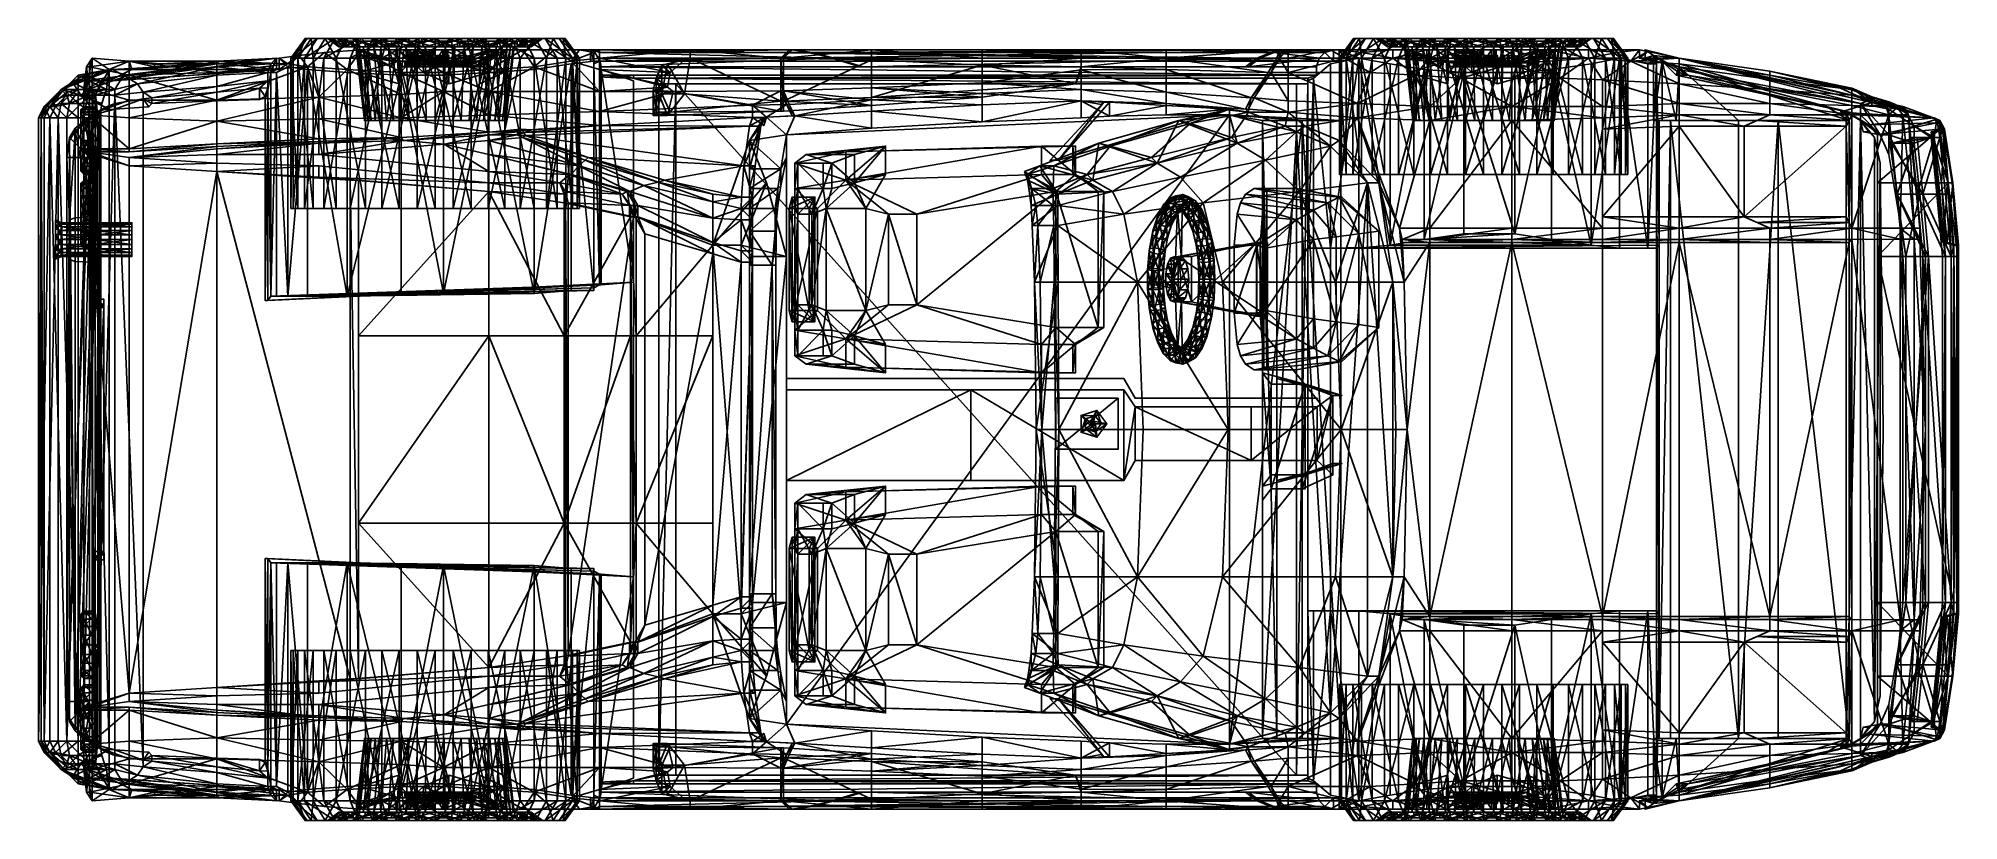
# Model space of a CAD drawing. Extents: x -4.3 to 0, y -0.87 to 0.88.
import ezdxf

# ---------------------------------------------------------------- set-up
doc = ezdxf.new("R2010")
doc.units = 0
doc.header["$LTSCALE"] = 40
doc.layers.get('0').update_dxf_attribs({"linetype": 'CONTINUOUS'})

msp = doc.modelspace()

# ---------------------------------------------------------------- meshes
at = {"color": 251, "linetype": 'BYBLOCK'}
mesh = msp.add_polyface(dxfattribs=at)
corners = [(-3.6128, 0.8797, 0.4468), (-3.6556, 0.8797, 0.474), (-3.609, 0.8797, 0.5304), (-3.646, 0.8797, 0.2723), (-3.6211, 0.8607, 0.277), (-3.6044, 0.8607, 0.2256), (-3.6274, 0.8797, 0.2148), (-3.6498, 0.8797, 0.3327), (-3.6245, 0.8607, 0.3311), (-3.6385, 0.8797, 0.3921), (-3.6144, 0.8607, 0.3842), (-3.5913, 0.8607, 0.4332), (-3.6825, 0.4987, 0.491), (-3.6825, 0.8353, 0.491), (-3.717, 0.8353, 0.4176), (-3.717, 0.4987, 0.4176), (-3.7322, 0.8353, 0.3378), (-3.7005, 0.8797, 0.3358), (-3.6959, 0.8797, 0.2628), (-3.7271, 0.8353, 0.2568), (-3.7322, 0.4987, 0.3378), (-3.7271, 0.4987, 0.2568), (-3.6868, 0.8797, 0.4078), (-3.6307, 0.4987, 0.5536), (-3.6307, 0.8353, 0.5536), (-3.6586, 0.8353, 0.1111), (-3.6341, 0.8797, 0.1313), (-3.5807, 0.8797, 0.0812), (-3.5994, 0.8353, 0.0555), (-3.6586, 0.4987, 0.1111), (-3.5994, 0.4987, 0.0555), (-3.702, 0.4987, 0.1796), (-3.702, 0.8353, 0.1796), (-3.6733, 0.8797, 0.1931), (-3.5949, 0.8797, 0.1637), (-3.5754, 0.8607, 0.1799), (-3.565, 0.4987, 0.6013), (-3.565, 0.8353, 0.6013)]
mesh.append_faces([[corners[k] for k in face] for face in [(0, 1, 2), (3, 4, 5), (5, 6, 3), (7, 8, 4), (4, 3, 7), (9, 10, 8), (8, 7, 9), (0, 11, 10), (10, 9, 0), (14, 15, 12), (16, 17, 18), (18, 19, 16), (19, 21, 20), (15, 14, 16), (14, 22, 17), (17, 16, 14), (17, 7, 3), (3, 18, 17), (23, 24, 13), (24, 2, 1), (1, 13, 24), (22, 9, 7), (7, 17, 22), (13, 1, 22), (22, 14, 13), (1, 0, 9), (9, 22, 1), (25, 26, 27), (27, 28, 25), (29, 25, 28), (25, 29, 31), (32, 33, 26), (26, 25, 32), (18, 3, 6), (6, 33, 18), (33, 6, 34), (34, 26, 33), (21, 19, 32), (19, 18, 33), (33, 32, 19), (6, 5, 35), (24, 23, 36), (2, 24, 37)]], dxfattribs={"vtx0": -1, "vtx2": -1, "color": 251})
mesh.append_faces([[corners[k] for k in face] for face in [(12, 13, 14), (20, 16, 19), (16, 20, 15), (13, 12, 23), (28, 30, 29), (31, 32, 25), (32, 31, 21)]], dxfattribs={"vtx2": -1, "color": 251})
mesh = msp.add_polyface(dxfattribs=at)
corners = [(-3.4896, 0.8353, 0.6312), (-3.4817, 0.8797, 0.6004), (-3.5497, 0.8797, 0.5735), (-3.565, 0.8353, 0.6013), (-3.409, 0.8353, 0.6413), (-3.409, 0.8797, 0.6096), (-3.4896, 0.4987, 0.6312), (-3.565, 0.4987, 0.6013), (-3.409, 0.4987, 0.6413), (-3.469, 0.8797, 0.5512), (-3.4627, 0.8607, 0.5266), (-3.513, 0.8607, 0.5067), (-3.5253, 0.8797, 0.529), (-3.5568, 0.8607, 0.4749), (-3.5742, 0.8797, 0.4934), (-3.409, 0.8797, 0.5588), (-3.409, 0.8607, 0.5334), (-3.5913, 0.8607, 0.4332), (-3.6128, 0.8797, 0.4468), (-3.609, 0.8797, 0.5304), (-3.5949, 0.8797, 0.1637), (-3.5754, 0.8607, 0.1799), (-3.5359, 0.8607, 0.1428), (-3.5509, 0.8797, 0.1223), (-3.4393, 0.8797, 0.0781), (-3.4361, 0.8607, 0.1033), (-3.382, 0.8607, 0.1033), (-3.4978, 0.8797, 0.0931), (-3.4885, 0.8607, 0.1168), (-3.6341, 0.8797, 0.1313), (-3.5807, 0.8797, 0.0812), (-3.5165, 0.8797, 0.0459), (-3.4496, 0.8353, -0.0038), (-3.4456, 0.8797, 0.0277), (-3.3724, 0.8797, 0.0277), (-3.4496, 0.4987, -0.0038), (-3.3684, 0.8353, -0.0038), (-3.5282, 0.4987, 0.0164), (-3.5282, 0.8353, 0.0164), (-3.5994, 0.4987, 0.0555), (-3.5994, 0.8353, 0.0555), (-3.3788, 0.8797, 0.0781), (-3.6274, 0.8797, 0.2148), (-3.6307, 0.8353, 0.5536)]
mesh.append_faces([[corners[k] for k in face] for face in [(0, 1, 2), (2, 3, 0), (4, 5, 1), (1, 0, 4), (6, 0, 3), (0, 6, 8), (9, 10, 11), (11, 12, 9), (12, 11, 13), (13, 14, 12), (15, 16, 10), (10, 9, 15), (14, 13, 17), (17, 18, 14), (19, 14, 18), (20, 21, 22), (22, 23, 20), (24, 25, 26), (27, 28, 25), (25, 24, 27), (29, 20, 23), (23, 30, 29), (30, 23, 27), (27, 31, 30), (23, 22, 28), (28, 27, 23), (32, 33, 34), (37, 38, 32), (38, 37, 39), (40, 30, 31), (31, 38, 40), (31, 27, 24), (24, 33, 31), (33, 24, 41), (38, 31, 33), (33, 32, 38), (21, 20, 42), (1, 9, 12), (12, 2, 1), (3, 2, 19), (2, 12, 14), (14, 19, 2), (5, 15, 9), (9, 1, 5)]], dxfattribs={"vtx0": -1, "vtx2": -1, "color": 251})
mesh.append_faces([[corners[k] for k in face] for face in [(3, 7, 6), (8, 4, 0), (35, 32, 36), (32, 35, 37), (39, 40, 38), (7, 3, 43)]], dxfattribs={"vtx2": -1, "color": 251})
at = {"color": 254, "linetype": 'BYBLOCK'}
mesh = msp.add_polyface(dxfattribs=at)
corners = [(-3.5307, 0.8607, 0.4471), (-3.5481, 0.8607, 0.4656), (-3.5806, 0.8607, 0.4264), (-3.5591, 0.8607, 0.4128), (-3.5481, 0.8734, 0.4656), (-3.5806, 0.8734, 0.4264), (-3.5612, 0.8734, 0.4795), (-3.5967, 0.8734, 0.4366), (-3.576, 0.8416, 0.3277), (-3.576, 0.8543, 0.3277), (-3.576, 0.8543, 0.3073), (-3.576, 0.8416, 0.3073), (-3.5781, 0.8607, 0.3724), (-3.6023, 0.8607, 0.3803), (-3.6118, 0.8607, 0.3303), (-3.5865, 0.8607, 0.3287), (-3.6023, 0.8734, 0.3803), (-3.6118, 0.8734, 0.3303), (-3.56, 0.6956, 0.3666), (-3.5675, 0.6956, 0.3275), (-3.5063, 0.8289, 0.3503), (-3.5847, 0.8543, 0.3449), (-3.4894, 0.8289, 0.3759), (-3.5783, 0.8035, 0.3449), (-3.6086, 0.8734, 0.2794), (-3.6273, 0.8734, 0.2759), (-3.6101, 0.8734, 0.2229), (-3.5929, 0.8734, 0.231), (-3.5837, 0.8607, 0.2842), (-3.6086, 0.8607, 0.2794), (-3.5929, 0.8607, 0.231), (-3.5699, 0.8607, 0.2418), (-3.565, 0.6956, 0.2878), (-3.5527, 0.6956, 0.2499), (-3.5783, 0.8035, 0.2901), (-3.4894, 0.8289, 0.2591), (-3.5847, 0.8543, 0.2901), (-3.5063, 0.8162, 0.2847), (-3.6308, 0.8734, 0.3315), (-3.5063, 0.8289, 0.2847), (-3.5431, 0.6956, 0.4026), (-3.6204, 0.8734, 0.3862), (-3.5656, 0.8734, 0.188), (-3.5803, 0.8734, 0.1758), (-3.5397, 0.8734, 0.1377), (-3.5656, 0.8607, 0.188), (-3.5285, 0.8734, 0.1531), (-3.5313, 0.6956, 0.2163), (-3.546, 0.8607, 0.2042)]
mesh.append_faces([[corners[k] for k in face] for face in [(22, 23, 21), (34, 35, 36)]], dxfattribs={"vtx0": -1, "color": 254})
mesh.append_faces([[corners[k] for k in face] for face in [(18, 12, 19), (15, 19, 12), (32, 28, 33), (31, 33, 28), (19, 15, 32), (28, 32, 15), (10, 36, 39), (40, 3, 18), (12, 18, 3), (33, 31, 47)]], dxfattribs={"vtx0": -1, "vtx1": -1, "color": 254})
mesh.append_faces([[corners[k] for k in face] for face in [(0, 1, 2), (2, 3, 0), (1, 4, 5), (5, 2, 1), (4, 6, 7), (7, 5, 4), (12, 13, 14), (14, 15, 12), (13, 16, 17), (17, 14, 13), (24, 25, 26), (26, 27, 24), (28, 29, 30), (30, 31, 28), (29, 24, 27), (27, 30, 29), (17, 38, 25), (25, 24, 17), (15, 14, 29), (29, 28, 15), (9, 21, 36), (36, 10, 9), (14, 17, 24), (24, 29, 14), (3, 2, 13), (13, 12, 3), (16, 41, 38), (38, 17, 16), (5, 7, 41), (41, 16, 5), (2, 5, 16), (16, 13, 2), (42, 43, 44), (45, 42, 46), (27, 26, 43), (43, 42, 27), (31, 30, 45), (45, 48, 31), (30, 27, 42), (42, 45, 30)]], dxfattribs={"vtx0": -1, "vtx2": -1, "color": 254})
mesh.append_faces([[corners[k] for k in face] for face in [(9, 8, 20), (11, 10, 37), (21, 23, 36), (34, 36, 23)]], dxfattribs={"vtx1": -1, "color": 254})
mesh.append_faces([[corners[k] for k in face] for face in [(9, 20, 21)]], dxfattribs={"vtx1": -1, "vtx2": -1, "color": 254})
mesh.append_faces([[corners[k] for k in face] for face in [(8, 9, 10), (10, 11, 8), (8, 11, 37)]], dxfattribs={"vtx2": -1, "color": 254})
mesh = msp.add_polyface(dxfattribs=at)
corners = [(-3.4596, 0.8607, 0.5143), (-3.4596, 0.8734, 0.5143), (-3.5069, 0.8734, 0.4956), (-3.5069, 0.8607, 0.4956), (-3.4643, 0.8734, 0.5328), (-3.5161, 0.8734, 0.5123), (-3.4855, 0.6956, 0.4566), (-3.4947, 0.8607, 0.4733), (-3.5177, 0.6956, 0.4332), (-3.5307, 0.8607, 0.4471), (-3.5431, 0.6956, 0.4026), (-3.5591, 0.8607, 0.4128), (-3.4532, 0.8607, 0.4897), (-3.5481, 0.8607, 0.4656), (-3.5612, 0.8734, 0.4795), (-3.5481, 0.8734, 0.4656), (-3.4767, 0.8162, 0.3574), (-3.4767, 0.8289, 0.3574), (-3.4679, 0.8289, 0.3695), (-3.4679, 0.8162, 0.3695), (-3.4894, 0.8162, 0.3759), (-3.5063, 0.8162, 0.3503), (-3.5063, 0.8289, 0.3503), (-3.576, 0.8416, 0.3277), (-3.5847, 0.8543, 0.3449), (-3.4894, 0.8289, 0.3759), (-3.4894, 0.7781, 0.3759), (-3.5783, 0.8035, 0.3449), (-3.4679, 0.8162, 0.2655), (-3.4767, 0.8162, 0.2776), (-3.4894, 0.8162, 0.2591), (-3.4767, 0.8289, 0.2776), (-3.5783, 0.8035, 0.2901), (-3.4894, 0.7781, 0.2591), (-3.4894, 0.8289, 0.2591), (-3.5063, 0.8289, 0.2847), (-3.5063, 0.8162, 0.2847), (-3.576, 0.8543, 0.3073), (-3.5847, 0.8543, 0.2901), (-3.4874, 0.8035, 0.4701), (-3.4894, 0.8543, 0.4761), (-3.4703, 0.8543, 0.4732), (-3.4703, 0.8289, 0.3999), (-3.5285, 0.8607, 0.1531), (-3.5285, 0.8734, 0.1531), (-3.4838, 0.8734, 0.1286), (-3.4838, 0.8607, 0.1286), (-3.5397, 0.8734, 0.1377), (-3.5656, 0.8734, 0.188), (-3.5135, 0.8607, 0.1737), (-3.4745, 0.8607, 0.1522), (-3.546, 0.8607, 0.2042), (-3.5656, 0.8607, 0.188), (-3.5023, 0.6956, 0.1891), (-3.4675, 0.6956, 0.1699), (-3.4908, 0.8734, 0.1109), (-3.5313, 0.6956, 0.2163), (-3.5699, 0.8607, 0.2418), (-3.4874, 0.8035, 0.1649), (-3.4894, 0.8543, 0.1589), (-3.4703, 0.8543, 0.1618), (-3.4703, 0.8289, 0.2351)]
mesh.append_faces([[corners[k] for k in face] for face in [(39, 25, 40), (34, 58, 59)]], dxfattribs={"vtx0": -1, "color": 254})
mesh.append_faces([[corners[k] for k in face] for face in [(6, 7, 8), (9, 8, 7), (8, 9, 10), (11, 10, 9), (7, 6, 12), (24, 22, 25), (41, 40, 42), (53, 49, 54), (50, 54, 49), (51, 56, 57), (56, 51, 53), (49, 53, 51), (59, 61, 34)]], dxfattribs={"vtx0": -1, "vtx1": -1, "color": 254})
mesh.append_faces([[corners[k] for k in face] for face in [(0, 1, 2), (2, 3, 0), (1, 4, 5), (5, 2, 1), (7, 3, 13), (13, 9, 7), (2, 5, 14), (14, 15, 2), (3, 7, 12), (3, 2, 15), (15, 13, 3), (35, 38, 34), (42, 40, 25), (43, 44, 45), (45, 46, 43), (47, 44, 48), (49, 43, 46), (46, 50, 49), (51, 52, 43), (43, 49, 51), (44, 43, 52), (44, 47, 55), (55, 45, 44)]], dxfattribs={"vtx0": -1, "vtx2": -1, "color": 254})
mesh.append_faces([[corners[k] for k in face] for face in [(21, 22, 23), (35, 36, 37), (17, 16, 31), (29, 31, 16), (20, 25, 30), (34, 30, 25)]], dxfattribs={"vtx1": -1, "color": 254})
mesh.append_faces([[corners[k] for k in face] for face in [(16, 19, 20), (28, 29, 30), (20, 30, 29), (29, 16, 20), (34, 25, 35), (22, 35, 25), (60, 61, 59)]], dxfattribs={"vtx1": -1, "vtx2": -1, "color": 254})
mesh.append_faces([[corners[k] for k in face] for face in [(16, 17, 18), (25, 26, 27), (31, 29, 28), (32, 33, 34), (36, 35, 22), (22, 21, 36), (36, 21, 23), (39, 26, 25), (34, 33, 58)]], dxfattribs={"vtx2": -1, "color": 254})
mesh = msp.add_polyface(dxfattribs=at)
corners = [(-3.409, 0.8734, 0.5207), (-3.409, 0.8734, 0.5397), (-3.4643, 0.8734, 0.5328), (-3.4596, 0.8734, 0.5143), (-3.409, 0.8607, 0.5207), (-3.4596, 0.8607, 0.5143), (-3.409, 0.8607, 0.4953), (-3.4532, 0.8607, 0.4897), (-3.4703, 0.8416, 0.4732), (-3.4703, 0.8543, 0.4732), (-3.4703, 0.8162, 0.3999), (-3.4703, 0.8289, 0.3999), (-3.4509, 0.8543, 0.4795), (-3.4509, 0.8416, 0.4795), (-3.4079, 0.8289, 0.4202), (-3.3783, 0.8289, 0.4119), (-3.4353, 0.8035, 0.487), (-3.4373, 0.8543, 0.493), (-3.4894, 0.8543, 0.4761), (-3.5069, 0.8607, 0.4956), (-3.4153, 0.8162, 0.345), (-3.4153, 0.8543, 0.345), (-3.4344, 0.8543, 0.3297), (-3.4446, 0.8416, 0.3591), (-3.4446, 0.8162, 0.3591), (-3.4446, 0.8416, 0.3401), (-3.4344, 0.8543, 0.3053), (-3.4344, 0.8162, 0.3053), (-3.4637, 0.8416, 0.3401), (-3.4637, 0.8162, 0.3401), (-3.4637, 0.8416, 0.3591), (-3.4474, 0.8162, 0.2725), (-3.4474, 0.8416, 0.2725), (-3.4415, 0.8416, 0.2906), (-3.4596, 0.8162, 0.2965), (-3.4596, 0.8416, 0.2965), (-3.4655, 0.8416, 0.2784), (-3.4153, 0.8543, 0.29), (-3.4767, 0.8289, 0.3574), (-3.4767, 0.8289, 0.2776), (-3.4679, 0.8289, 0.3568), (-3.4679, 0.8289, 0.2782), (-3.392, 0.8289, 0.3942), (-3.4679, 0.8289, 0.3695), (-3.3898, 0.8289, 0.3856), (-3.4646, 0.8289, 0.3613), (-3.4894, 0.8289, 0.3759), (-3.4703, 0.8416, 0.1618), (-3.4703, 0.8543, 0.1618), (-3.4509, 0.8543, 0.1555), (-3.4509, 0.8416, 0.1555), (-3.4894, 0.8543, 0.1589), (-3.4874, 0.8035, 0.1649), (-3.4373, 0.8543, 0.142), (-3.4345, 0.8607, 0.1159), (-3.4345, 0.8734, 0.1159), (-3.3836, 0.8734, 0.1159), (-3.4369, 0.8734, 0.097), (-3.3812, 0.8734, 0.097), (-3.4745, 0.8607, 0.1522), (-3.4838, 0.8607, 0.1286), (-3.4313, 0.8607, 0.1411), (-3.4838, 0.8734, 0.1286), (-3.4908, 0.8734, 0.1109), (-3.3836, 0.8607, 0.1159), (-3.4353, 0.8035, 0.148), (-3.3783, 0.8289, 0.2231), (-3.4079, 0.8289, 0.2148), (-3.4703, 0.8289, 0.2351), (-3.4079, 0.8162, 0.2148)]
mesh.append_faces([[corners[k] for k in face] for face in [(15, 16, 17), (22, 37, 26), (65, 66, 53)]], dxfattribs={"vtx0": -1, "color": 254})
mesh.append_faces([[corners[k] for k in face] for face in [(49, 53, 67)]], dxfattribs={"vtx0": -1, "vtx1": -1, "color": 254})
mesh.append_faces([[corners[k] for k in face] for face in [(0, 1, 2), (2, 3, 0), (4, 0, 3), (3, 5, 4), (6, 4, 5), (5, 7, 6), (12, 17, 18), (18, 9, 12), (7, 5, 19), (37, 22, 21), (48, 51, 53), (53, 49, 48), (54, 55, 56), (55, 57, 58), (59, 60, 54), (54, 61, 59), (62, 63, 57), (57, 55, 62), (60, 62, 55), (55, 54, 60), (61, 54, 64)]], dxfattribs={"vtx0": -1, "vtx2": -1, "color": 254})
mesh.append_faces([[corners[k] for k in face] for face in [(8, 9, 10), (11, 10, 9), (12, 13, 14), (17, 16, 18), (23, 24, 25), (26, 27, 22), (28, 29, 30), (30, 23, 28), (25, 28, 23), (35, 34, 33), (36, 35, 32), (33, 32, 35), (32, 31, 36), (51, 52, 53), (48, 47, 68), (50, 49, 69), (67, 69, 49)]], dxfattribs={"vtx1": -1, "color": 254})
mesh.append_faces([[corners[k] for k in face] for face in [(12, 14, 17), (38, 39, 40), (41, 40, 39), (42, 43, 44), (45, 44, 43), (46, 15, 11), (14, 11, 15)]], dxfattribs={"vtx1": -1, "vtx2": -1, "color": 254})
mesh.append_faces([[corners[k] for k in face] for face in [(13, 8, 10), (13, 12, 9), (9, 8, 13), (20, 21, 22), (24, 23, 30), (29, 28, 25), (31, 32, 33), (34, 35, 36), (27, 26, 37), (47, 48, 49), (49, 50, 47), (47, 50, 69)]], dxfattribs={"vtx2": -1, "color": 254})
mesh = msp.add_polyface(dxfattribs=at)
corners = [(-3.4703, 0.8162, 0.3999), (-3.4703, 0.8289, 0.3999), (-3.4079, 0.8289, 0.4202), (-3.4079, 0.8162, 0.4202), (-3.409, 0.6956, 0.4763), (-3.409, 0.8607, 0.4953), (-3.4485, 0.6956, 0.4713), (-3.4532, 0.8607, 0.4897), (-3.4855, 0.6956, 0.4566), (-3.4509, 0.8416, 0.4795), (-3.4874, 0.8035, 0.4701), (-3.4894, 0.8543, 0.4761), (-3.4353, 0.8035, 0.487), (-3.4344, 0.8543, 0.3297), (-3.4344, 0.8162, 0.3297), (-3.4153, 0.8162, 0.345), (-3.4446, 0.8162, 0.3401), (-3.4446, 0.8416, 0.3401), (-3.4446, 0.8162, 0.3591), (-3.4344, 0.8162, 0.3053), (-3.4679, 0.8289, 0.3568), (-3.4679, 0.8162, 0.3568), (-3.4646, 0.8162, 0.3613), (-3.4646, 0.8289, 0.3613), (-3.4679, 0.8289, 0.3695), (-3.4679, 0.8162, 0.3695), (-3.4767, 0.8162, 0.3574), (-3.4767, 0.8289, 0.3574), (-3.4637, 0.8162, 0.3591), (-3.4637, 0.8416, 0.3591), (-3.4637, 0.8162, 0.3401), (-3.3898, 0.8289, 0.3856), (-3.3898, 0.8162, 0.3856), (-3.3383, 0.8162, 0.3147), (-3.4415, 0.8416, 0.2906), (-3.4415, 0.8162, 0.2906), (-3.4474, 0.8162, 0.2725), (-3.4646, 0.8289, 0.2737), (-3.4646, 0.8162, 0.2737), (-3.4679, 0.8162, 0.2782), (-3.4679, 0.8289, 0.2782), (-3.4679, 0.8162, 0.2655), (-3.4679, 0.8289, 0.2655), (-3.4767, 0.8289, 0.2776), (-3.4655, 0.8416, 0.2784), (-3.4655, 0.8162, 0.2784), (-3.4596, 0.8162, 0.2965), (-3.4079, 0.8162, 0.2148), (-3.4079, 0.8289, 0.2148), (-3.4703, 0.8289, 0.2351), (-3.4703, 0.8162, 0.2351), (-3.4894, 0.8162, 0.2591), (-3.4894, 0.8289, 0.2591), (-3.3783, 0.8162, 0.2231), (-3.3783, 0.8289, 0.2231), (-3.392, 0.8162, 0.2408), (-3.3898, 0.8162, 0.2494), (-3.392, 0.8289, 0.2408), (-3.3898, 0.8289, 0.2494), (-3.4153, 0.8543, 0.29), (-3.4153, 0.8162, 0.29), (-3.392, 0.8289, 0.3942), (-3.392, 0.8162, 0.3942), (-3.3783, 0.8162, 0.4119), (-3.3783, 0.8289, 0.4119), (-3.4894, 0.8162, 0.3759), (-3.4894, 0.8289, 0.3759), (-3.4289, 0.6956, 0.16), (-3.4313, 0.8607, 0.1411), (-3.3891, 0.6956, 0.16), (-3.4675, 0.6956, 0.1699), (-3.4745, 0.8607, 0.1522), (-3.4353, 0.8035, 0.148), (-3.4373, 0.8543, 0.142), (-3.4874, 0.8035, 0.1649), (-3.4703, 0.8416, 0.1618)]
mesh.append_faces([[corners[k] for k in face] for face in [(4, 5, 6), (7, 6, 5), (6, 7, 8), (21, 33, 22), (67, 68, 69), (70, 71, 67), (68, 67, 71)]], dxfattribs={"vtx0": -1, "vtx1": -1, "color": 254})
mesh.append_faces([[corners[k] for k in face] for face in [(33, 21, 39)]], dxfattribs={"vtx0": -1, "vtx2": -1, "color": 254})
mesh.append_faces([[corners[k] for k in face] for face in [(3, 2, 9), (10, 11, 12), (16, 17, 18), (14, 13, 19), (28, 29, 30), (23, 22, 31), (32, 31, 22), (51, 52, 53), (54, 53, 52), (35, 34, 46), (38, 37, 56), (42, 41, 57), (55, 57, 41), (45, 44, 36), (38, 56, 39), (40, 39, 20), (21, 20, 39), (61, 62, 24), (25, 24, 62), (63, 64, 65), (66, 65, 64), (72, 73, 74), (50, 49, 75)]], dxfattribs={"vtx1": -1, "color": 254})
mesh.append_faces([[corners[k] for k in face] for face in [(20, 23, 27), (24, 27, 23), (37, 40, 42), (43, 42, 40), (54, 52, 48), (49, 48, 52), (51, 53, 55), (55, 41, 51), (42, 57, 37), (58, 37, 57), (63, 65, 25)]], dxfattribs={"vtx1": -1, "vtx2": -1, "color": 254})
mesh.append_faces([[corners[k] for k in face] for face in [(0, 1, 2), (2, 3, 0), (0, 3, 9), (13, 14, 15), (20, 21, 22), (22, 23, 20), (24, 25, 26), (29, 28, 18), (17, 16, 30), (34, 35, 36), (37, 38, 39), (39, 40, 37), (41, 42, 43), (44, 45, 46), (47, 48, 49), (49, 50, 47), (59, 60, 19), (47, 50, 75)]], dxfattribs={"vtx2": -1, "color": 254})
mesh = msp.add_polyface(dxfattribs=at)
corners = [(-3.3778, 0.8289, 0.3896), (-3.3778, 0.8162, 0.3896), (-3.392, 0.8162, 0.3942), (-3.392, 0.8289, 0.3942), (-3.3783, 0.8162, 0.4119), (-3.2881, 0.8035, 0.4392), (-3.3783, 0.7781, 0.4119), (-3.3783, 0.8289, 0.4119), (-3.3325, 0.6956, 0.4566), (-3.3234, 0.8607, 0.4733), (-3.3695, 0.6956, 0.4713), (-3.3648, 0.8607, 0.4897), (-3.409, 0.6956, 0.4763), (-3.409, 0.8607, 0.4953), (-3.4353, 0.8035, 0.487), (-3.3898, 0.8289, 0.3856), (-3.3898, 0.8162, 0.3856), (-3.3845, 0.8162, 0.3839), (-3.3845, 0.8289, 0.3839), (-3.3383, 0.8289, 0.3203), (-3.3383, 0.8162, 0.3203), (-3.3383, 0.8162, 0.3147), (-3.3383, 0.8289, 0.3147), (-3.3863, 0.8162, 0.3824), (-3.3863, 0.8416, 0.3824), (-3.4045, 0.8162, 0.3765), (-3.3805, 0.8162, 0.3642), (-3.3914, 0.8162, 0.3395), (-3.3914, 0.8543, 0.3395), (-3.4153, 0.8162, 0.345), (-3.3403, 0.8162, 0.316), (-3.3403, 0.8416, 0.316), (-3.3515, 0.8162, 0.3314), (-3.3557, 0.8162, 0.3048), (-3.3669, 0.8416, 0.3202), (-3.3669, 0.8162, 0.3202), (-3.3986, 0.8162, 0.3584), (-3.3986, 0.8416, 0.3584), (-3.4646, 0.8162, 0.3613), (-3.392, 0.8289, 0.2408), (-3.392, 0.8162, 0.2408), (-3.3778, 0.8162, 0.2454), (-3.3778, 0.8289, 0.2454), (-3.3845, 0.8289, 0.2511), (-3.3845, 0.8162, 0.2511), (-3.3898, 0.8162, 0.2494), (-3.3898, 0.8289, 0.2494), (-3.3783, 0.8162, 0.2231), (-3.3496, 0.8289, 0.2337), (-3.3496, 0.8162, 0.2337), (-3.311, 0.8162, 0.2869), (-3.3892, 0.8416, 0.2517), (-3.3892, 0.8162, 0.2517), (-3.4047, 0.8162, 0.2629), (-3.378, 0.8162, 0.2671), (-3.3935, 0.8162, 0.2783), (-3.3935, 0.8416, 0.2783), (-3.4646, 0.8289, 0.2737), (-3.4679, 0.8162, 0.2782), (-3.3783, 0.8289, 0.2231), (-3.3097, 0.8162, 0.3175), (-3.3308, 0.8289, 0.31), (-3.3308, 0.8162, 0.31), (-3.4679, 0.8162, 0.3695), (-3.3496, 0.8162, 0.4013), (-3.3496, 0.8289, 0.4013), (-3.311, 0.8289, 0.3481), (-3.3097, 0.8289, 0.3175), (-3.3308, 0.8289, 0.325), (-3.3308, 0.8162, 0.325), (-3.3867, 0.8607, 0.1411), (-3.3891, 0.6956, 0.16), (-3.4313, 0.8607, 0.1411), (-3.3506, 0.6956, 0.1699), (-3.3436, 0.8607, 0.1522), (-3.3157, 0.6956, 0.1891), (-3.4353, 0.8035, 0.148), (-3.3783, 0.7781, 0.2231), (-3.2881, 0.8035, 0.1958)]
mesh.append_faces([[corners[k] for k in face] for face in [(8, 9, 10), (11, 10, 9), (10, 11, 12), (13, 12, 11), (20, 38, 21), (44, 58, 45), (70, 71, 72), (71, 70, 73), (74, 73, 70), (73, 74, 75)]], dxfattribs={"vtx0": -1, "vtx1": -1, "color": 254})
mesh.append_faces([[corners[k] for k in face] for face in [(38, 20, 17), (58, 44, 21)]], dxfattribs={"vtx0": -1, "vtx2": -1, "color": 254})
mesh.append_faces([[corners[k] for k in face] for face in [(18, 17, 19), (20, 19, 17), (23, 24, 25), (27, 28, 29), (30, 31, 32), (35, 34, 33), (36, 37, 26), (52, 51, 54), (55, 56, 53), (46, 45, 57), (22, 21, 43), (44, 43, 21), (47, 59, 60), (42, 41, 61), (62, 61, 41), (7, 4, 67), (68, 69, 0), (1, 0, 69)]], dxfattribs={"vtx1": -1, "color": 254})
mesh.append_faces([[corners[k] for k in face] for face in [(2, 1, 4), (41, 40, 47), (47, 60, 62), (62, 41, 47), (63, 2, 4), (60, 4, 1), (1, 69, 60)]], dxfattribs={"vtx1": -1, "vtx2": -1, "color": 254})
mesh.append_faces([[corners[k] for k in face] for face in [(0, 1, 2), (2, 3, 0), (5, 6, 7), (7, 6, 14), (15, 16, 17), (17, 18, 15), (19, 20, 21), (21, 22, 19), (24, 23, 26), (31, 30, 33), (34, 35, 32), (37, 36, 25), (17, 16, 38), (39, 40, 41), (41, 42, 39), (43, 44, 45), (45, 46, 43), (48, 49, 50), (51, 52, 53), (56, 55, 54), (64, 65, 66), (76, 77, 59), (59, 77, 78)]], dxfattribs={"vtx2": -1, "color": 254})
at = {"color": 251, "linetype": 'BYBLOCK'}
mesh = msp.add_polyface(dxfattribs=at)
corners = [(-3.253, 0.8353, 0.6013), (-3.2683, 0.8797, 0.5735), (-3.3364, 0.8797, 0.6004), (-3.3285, 0.8353, 0.6312), (-3.409, 0.8797, 0.6096), (-3.409, 0.8353, 0.6413), (-3.253, 0.4987, 0.6013), (-3.3285, 0.4987, 0.6312), (-3.409, 0.4987, 0.6413), (-3.349, 0.8797, 0.5512), (-3.3553, 0.8607, 0.5266), (-3.409, 0.8607, 0.5334), (-3.409, 0.8797, 0.5588), (-3.2928, 0.8797, 0.529), (-3.305, 0.8607, 0.5067), (-3.2438, 0.8797, 0.4934), (-3.2612, 0.8607, 0.4749), (-3.2053, 0.8797, 0.4468), (-3.2267, 0.8607, 0.4332), (-3.382, 0.8607, 0.1033), (-3.3788, 0.8797, 0.0781), (-3.4393, 0.8797, 0.0781), (-3.3295, 0.8607, 0.1168), (-3.3202, 0.8797, 0.0931), (-3.3015, 0.8797, 0.0459), (-3.2672, 0.8797, 0.1223), (-3.2373, 0.8797, 0.0812), (-3.2821, 0.8607, 0.1428), (-3.2427, 0.8607, 0.1799), (-3.2231, 0.8797, 0.1637), (-3.184, 0.8797, 0.1313), (-3.3724, 0.8797, 0.0277), (-3.3684, 0.8353, -0.0038), (-3.4496, 0.8353, -0.0038), (-3.3684, 0.4987, -0.0038), (-3.4496, 0.4987, -0.0038), (-3.2898, 0.8353, 0.0164), (-3.2898, 0.4987, 0.0164), (-3.2187, 0.8353, 0.0555), (-3.2187, 0.4987, 0.0555), (-3.4456, 0.8797, 0.0277), (-3.2137, 0.8607, 0.2256), (-3.1873, 0.4987, 0.5536), (-3.1873, 0.8353, 0.5536), (-3.2091, 0.8797, 0.5304)]
mesh.append_faces([[corners[k] for k in face] for face in [(0, 1, 2), (2, 3, 0), (3, 2, 4), (4, 5, 3), (6, 0, 3), (9, 10, 11), (11, 12, 9), (13, 14, 10), (10, 9, 13), (15, 16, 14), (14, 13, 15), (17, 18, 16), (16, 15, 17), (19, 20, 21), (20, 19, 22), (22, 23, 20), (24, 23, 25), (25, 26, 24), (23, 22, 27), (27, 25, 23), (25, 27, 28), (28, 29, 25), (26, 25, 29), (29, 30, 26), (31, 32, 33), (32, 34, 35), (34, 32, 36), (38, 39, 37), (36, 24, 26), (26, 38, 36), (20, 31, 40), (31, 20, 23), (23, 24, 31), (32, 31, 24), (24, 36, 32), (29, 28, 41), (0, 6, 42), (43, 44, 1), (1, 0, 43), (44, 15, 13), (13, 1, 44), (1, 13, 9), (9, 2, 1), (2, 9, 12), (12, 4, 2)]], dxfattribs={"vtx0": -1, "vtx2": -1, "color": 251})
mesh.append_faces([[corners[k] for k in face] for face in [(3, 7, 6), (7, 3, 5), (5, 8, 7), (36, 37, 34), (37, 36, 38)]], dxfattribs={"vtx2": -1, "color": 251})
at = {"color": 254, "linetype": 'BYBLOCK'}
mesh = msp.add_polyface(dxfattribs=at)
corners = [(-3.3585, 0.8734, 0.5143), (-3.3585, 0.8607, 0.5143), (-3.3111, 0.8607, 0.4956), (-3.3537, 0.8734, 0.5328), (-3.409, 0.8734, 0.5397), (-3.409, 0.8734, 0.5207), (-3.3648, 0.8607, 0.4897), (-3.409, 0.8607, 0.5207), (-3.409, 0.8607, 0.4953), (-3.3111, 0.8734, 0.4956), (-3.3496, 0.8289, 0.4013), (-3.283, 0.8543, 0.4429), (-3.3783, 0.8289, 0.4119), (-3.4373, 0.8543, 0.493), (-3.4079, 0.8289, 0.4202), (-3.3234, 0.8607, 0.4733), (-3.3863, 0.8416, 0.3824), (-3.3805, 0.8416, 0.3642), (-3.4045, 0.8416, 0.3765), (-3.3986, 0.8416, 0.3584), (-3.3403, 0.8416, 0.316), (-3.3557, 0.8416, 0.3048), (-3.3515, 0.8416, 0.3314), (-3.3669, 0.8416, 0.3202), (-3.4045, 0.8162, 0.3765), (-3.3805, 0.8162, 0.3642), (-3.4153, 0.8543, 0.345), (-3.4153, 0.8162, 0.345), (-3.3914, 0.8543, 0.3395), (-3.3515, 0.8162, 0.3314), (-3.3557, 0.8162, 0.3048), (-3.3914, 0.8162, 0.3395), (-3.3808, 0.8543, 0.3175), (-3.3808, 0.8162, 0.3175), (-3.3845, 0.8289, 0.2511), (-3.3898, 0.8289, 0.2494), (-3.3778, 0.8289, 0.2454), (-3.392, 0.8289, 0.2408), (-3.3892, 0.8416, 0.2517), (-3.4047, 0.8416, 0.2629), (-3.378, 0.8416, 0.2671), (-3.3935, 0.8416, 0.2783), (-3.4047, 0.8162, 0.2629), (-3.378, 0.8162, 0.2671), (-3.3914, 0.8543, 0.2955), (-3.3914, 0.8162, 0.2955), (-3.4153, 0.8543, 0.29), (-3.4153, 0.8162, 0.29), (-3.3496, 0.8289, 0.2337), (-3.311, 0.8289, 0.2869), (-3.3783, 0.8289, 0.2231), (-3.3308, 0.8289, 0.31), (-3.3383, 0.8289, 0.3147), (-3.3097, 0.8289, 0.3175), (-3.3308, 0.8289, 0.325), (-3.3778, 0.8289, 0.3896), (-3.3383, 0.8289, 0.3203), (-3.3845, 0.8289, 0.3839), (-3.3898, 0.8289, 0.3856), (-3.392, 0.8289, 0.3942), (-3.3836, 0.8734, 0.1159), (-3.3836, 0.8607, 0.1159), (-3.4345, 0.8607, 0.1159), (-3.3812, 0.8734, 0.097), (-3.4345, 0.8734, 0.1159), (-3.3867, 0.8607, 0.1411), (-3.3342, 0.8607, 0.1286), (-3.3436, 0.8607, 0.1522), (-3.3272, 0.8734, 0.1109), (-3.3342, 0.8734, 0.1286), (-3.4313, 0.8607, 0.1411), (-3.4079, 0.8289, 0.2148), (-3.4373, 0.8543, 0.142), (-3.283, 0.8543, 0.1921)]
mesh.append_faces([[corners[k] for k in face] for face in [(13, 14, 12), (44, 26, 32), (73, 48, 50)]], dxfattribs={"vtx0": -1, "vtx1": -1, "color": 254})
mesh.append_faces([[corners[k] for k in face] for face in [(0, 1, 2), (0, 3, 4), (4, 5, 0), (6, 1, 7), (7, 8, 6), (3, 0, 9), (1, 0, 5), (5, 7, 1), (10, 11, 12), (1, 6, 15), (26, 44, 46), (60, 61, 62), (63, 60, 64), (65, 61, 66), (66, 67, 65), (60, 63, 68), (68, 69, 60), (61, 60, 69), (69, 66, 61), (61, 65, 70), (71, 72, 50)]], dxfattribs={"vtx0": -1, "vtx2": -1, "color": 254})
mesh.append_faces([[corners[k] for k in face] for face in [(16, 17, 18), (19, 18, 17), (20, 21, 22), (23, 22, 21), (18, 24, 16), (26, 27, 28), (22, 29, 20), (28, 31, 32), (33, 32, 31), (21, 30, 23), (17, 25, 19), (38, 39, 40), (41, 40, 39), (40, 43, 38), (39, 42, 41), (44, 45, 46), (47, 46, 45), (28, 32, 26)]], dxfattribs={"vtx1": -1, "color": 254})
mesh.append_faces([[corners[k] for k in face] for face in [(34, 35, 36), (37, 36, 35), (48, 49, 50), (36, 51, 34), (52, 34, 51), (12, 53, 10), (54, 55, 56), (57, 56, 55), (58, 57, 59), (55, 59, 57)]], dxfattribs={"vtx1": -1, "vtx2": -1, "color": 254})
mesh.append_faces([[corners[k] for k in face] for face in [(25, 17, 16), (30, 21, 20), (29, 22, 23), (24, 18, 19), (42, 39, 38), (43, 40, 41), (32, 33, 45), (45, 44, 32)]], dxfattribs={"vtx2": -1, "color": 254})
mesh = msp.add_polyface(dxfattribs=at)
corners = [(-3.3111, 0.8607, 0.4956), (-3.3111, 0.8734, 0.4956), (-3.3585, 0.8734, 0.5143), (-3.302, 0.8734, 0.5123), (-3.3537, 0.8734, 0.5328), (-3.2799, 0.8543, 0.4239), (-3.2799, 0.8416, 0.4239), (-3.2679, 0.8416, 0.4074), (-3.283, 0.8543, 0.4429), (-3.2679, 0.8543, 0.4074), (-3.275, 0.6956, 0.4026), (-3.2589, 0.8607, 0.4128), (-3.3003, 0.6956, 0.4332), (-3.2873, 0.8607, 0.4471), (-3.3325, 0.6956, 0.4566), (-3.3234, 0.8607, 0.4733), (-3.3496, 0.8162, 0.4013), (-3.3496, 0.8289, 0.4013), (-3.2881, 0.8035, 0.4392), (-3.3783, 0.8289, 0.4119), (-3.2699, 0.8607, 0.4656), (-3.2699, 0.8734, 0.4656), (-3.2569, 0.8734, 0.4795), (-3.3585, 0.8607, 0.5143), (-3.3308, 0.8289, 0.31), (-3.3308, 0.8162, 0.31), (-3.3308, 0.8162, 0.325), (-3.3308, 0.8289, 0.325), (-3.3383, 0.8289, 0.3203), (-3.3383, 0.8289, 0.3147), (-3.3097, 0.8162, 0.3175), (-3.311, 0.8162, 0.2869), (-3.311, 0.8289, 0.2869), (-3.3496, 0.8289, 0.2337), (-3.3496, 0.8162, 0.2337), (-3.2799, 0.8416, 0.2111), (-3.2679, 0.8416, 0.2276), (-3.2799, 0.8543, 0.2111), (-3.2679, 0.8543, 0.2276), (-3.2559, 0.8035, 0.2401), (-3.3097, 0.7781, 0.3175), (-3.3097, 0.8289, 0.3175), (-3.3783, 0.8289, 0.2231), (-3.2508, 0.8543, 0.2364), (-3.311, 0.8162, 0.3481), (-3.311, 0.8289, 0.3481), (-3.2559, 0.8035, 0.3949), (-3.3783, 0.8162, 0.4119), (-3.2508, 0.8543, 0.3986), (-3.3342, 0.8607, 0.1286), (-3.3342, 0.8734, 0.1286), (-3.2896, 0.8734, 0.1531), (-3.2896, 0.8607, 0.1531), (-3.3436, 0.8607, 0.1522), (-3.3045, 0.8607, 0.1737), (-3.2525, 0.8607, 0.188), (-3.272, 0.8607, 0.2042), (-3.2525, 0.8734, 0.188), (-3.3157, 0.6956, 0.1891), (-3.3272, 0.8734, 0.1109), (-3.2784, 0.8734, 0.1377), (-3.2867, 0.6956, 0.2163), (-3.283, 0.8543, 0.1921), (-3.2881, 0.8035, 0.1958)]
mesh.append_faces([[corners[k] for k in face] for face in [(18, 19, 8), (42, 63, 62)]], dxfattribs={"vtx0": -1, "color": 254})
mesh.append_faces([[corners[k] for k in face] for face in [(10, 11, 12), (13, 12, 11), (12, 13, 14), (15, 14, 13), (5, 8, 17), (38, 43, 32), (48, 45, 41), (54, 58, 53), (58, 54, 61), (56, 61, 54)]], dxfattribs={"vtx0": -1, "vtx1": -1, "color": 254})
mesh.append_faces([[corners[k] for k in face] for face in [(0, 1, 2), (1, 3, 4), (8, 5, 9), (13, 20, 0), (0, 15, 13), (21, 22, 3), (3, 1, 21), (15, 0, 23), (20, 21, 1), (1, 0, 20), (32, 43, 41), (49, 50, 51), (51, 52, 49), (53, 49, 52), (52, 54, 53), (54, 52, 55), (55, 56, 54), (52, 51, 57), (50, 59, 60), (60, 51, 50)]], dxfattribs={"vtx0": -1, "vtx2": -1, "color": 254})
mesh.append_faces([[corners[k] for k in face] for face in [(6, 5, 16), (17, 16, 5), (34, 33, 35), (37, 35, 33), (36, 38, 31), (32, 31, 38), (41, 30, 42), (44, 45, 7), (9, 7, 45), (30, 41, 47)]], dxfattribs={"vtx1": -1, "color": 254})
mesh.append_faces([[corners[k] for k in face] for face in [(28, 29, 27), (24, 27, 29), (26, 25, 30), (41, 42, 32), (9, 45, 48), (45, 17, 41), (37, 33, 62)]], dxfattribs={"vtx1": -1, "vtx2": -1, "color": 254})
mesh.append_faces([[corners[k] for k in face] for face in [(5, 6, 7), (24, 25, 26), (26, 27, 24), (31, 32, 33), (31, 34, 35), (35, 36, 31), (39, 40, 41), (45, 44, 16), (41, 40, 46), (16, 44, 7), (7, 6, 16)]], dxfattribs={"vtx2": -1, "color": 254})
mesh = msp.add_polyface(dxfattribs=at)
corners = [(-3.2679, 0.8416, 0.4074), (-3.2679, 0.8543, 0.4074), (-3.2799, 0.8543, 0.4239), (-3.2589, 0.8607, 0.4128), (-3.2375, 0.8607, 0.4264), (-3.2699, 0.8607, 0.4656), (-3.2873, 0.8607, 0.4471), (-3.2375, 0.8734, 0.4264), (-3.2699, 0.8734, 0.4656), (-3.2508, 0.8543, 0.3986), (-3.283, 0.8543, 0.4429), (-3.2559, 0.8035, 0.3949), (-3.2881, 0.8035, 0.4392), (-3.2214, 0.8734, 0.4366), (-3.2569, 0.8734, 0.4795), (-3.2062, 0.8607, 0.3303), (-3.2062, 0.8734, 0.3303), (-3.2158, 0.8734, 0.3803), (-3.2158, 0.8607, 0.3803), (-3.2252, 0.8734, 0.231), (-3.2079, 0.8734, 0.2229), (-3.1907, 0.8734, 0.2759), (-3.2094, 0.8734, 0.2794), (-3.2252, 0.8607, 0.231), (-3.2094, 0.8607, 0.2794), (-3.1872, 0.8734, 0.3315), (-3.2799, 0.8416, 0.2111), (-3.2799, 0.8543, 0.2111), (-3.2679, 0.8543, 0.2276), (-3.2679, 0.8416, 0.2276), (-3.2654, 0.6956, 0.2499), (-3.2481, 0.8607, 0.2418), (-3.2531, 0.6956, 0.2878), (-3.2344, 0.8607, 0.2842), (-3.2559, 0.8035, 0.2401), (-3.3097, 0.8289, 0.3175), (-3.2508, 0.8543, 0.2364), (-3.2316, 0.8607, 0.3287), (-3.2506, 0.6956, 0.3275), (-3.258, 0.6956, 0.3666), (-3.2399, 0.8607, 0.3724), (-3.275, 0.6956, 0.4026), (-3.1976, 0.8734, 0.3862), (-3.2896, 0.8734, 0.1531), (-3.2784, 0.8734, 0.1377), (-3.2378, 0.8734, 0.1758), (-3.2525, 0.8734, 0.188), (-3.2525, 0.8607, 0.188), (-3.2896, 0.8607, 0.1531), (-3.2867, 0.6956, 0.2163), (-3.272, 0.8607, 0.2042), (-3.283, 0.8543, 0.1921), (-3.2881, 0.8035, 0.1958)]
mesh.append_faces([[corners[k] for k in face] for face in [(34, 35, 36), (35, 11, 9)]], dxfattribs={"vtx0": -1, "color": 254})
mesh.append_faces([[corners[k] for k in face] for face in [(30, 31, 32), (33, 32, 31), (32, 33, 38), (37, 38, 33), (38, 37, 39), (40, 39, 37), (39, 40, 41), (3, 41, 40), (49, 50, 30), (31, 30, 50)]], dxfattribs={"vtx0": -1, "vtx1": -1, "color": 254})
mesh.append_faces([[corners[k] for k in face] for face in [(3, 4, 5), (5, 6, 3), (4, 7, 8), (8, 5, 4), (1, 9, 10), (7, 13, 14), (14, 8, 7), (15, 16, 17), (17, 18, 15), (19, 20, 21), (21, 22, 19), (23, 19, 22), (22, 24, 23), (22, 21, 25), (25, 16, 22), (24, 22, 16), (16, 15, 24), (33, 24, 15), (15, 37, 33), (31, 23, 24), (24, 33, 31), (37, 15, 18), (18, 40, 37), (17, 42, 13), (13, 7, 17), (40, 18, 4), (4, 3, 40), (18, 17, 7), (7, 4, 18), (16, 25, 42), (42, 17, 16), (43, 44, 45), (45, 46, 43), (46, 47, 48), (46, 45, 20), (20, 19, 46), (50, 47, 23), (23, 31, 50), (47, 46, 19), (19, 23, 47), (27, 51, 36), (36, 28, 27)]], dxfattribs={"vtx0": -1, "vtx2": -1, "color": 254})
mesh.append_faces([[corners[k] for k in face] for face in [(9, 11, 10), (12, 10, 11), (51, 52, 36), (34, 36, 52)]], dxfattribs={"vtx1": -1, "color": 254})
mesh.append_faces([[corners[k] for k in face] for face in [(0, 1, 2), (26, 27, 28), (28, 29, 26)]], dxfattribs={"vtx2": -1, "color": 254})
at = {"color": 251, "linetype": 'BYBLOCK'}
mesh = msp.add_polyface(dxfattribs=at)
corners = [(-3.1312, 0.8797, 0.4078), (-3.1795, 0.8797, 0.3921), (-3.2053, 0.8797, 0.4468), (-3.1624, 0.8797, 0.474), (-3.101, 0.8353, 0.4176), (-3.1356, 0.8353, 0.491), (-3.2091, 0.8797, 0.5304), (-3.1873, 0.8353, 0.5536), (-3.101, 0.4987, 0.4176), (-3.1356, 0.4987, 0.491), (-3.1873, 0.4987, 0.5536), (-3.2438, 0.8797, 0.4934), (-3.1907, 0.8797, 0.2148), (-3.2137, 0.8607, 0.2256), (-3.1969, 0.8607, 0.277), (-3.172, 0.8797, 0.2723), (-3.0909, 0.8353, 0.2568), (-3.1221, 0.8797, 0.2628), (-3.1175, 0.8797, 0.3358), (-3.0858, 0.8353, 0.3378), (-3.1682, 0.8797, 0.3327), (-3.1935, 0.8607, 0.3311), (-3.0909, 0.4987, 0.2568), (-3.0858, 0.4987, 0.3378), (-3.2037, 0.8607, 0.3842), (-3.2267, 0.8607, 0.4332), (-3.1595, 0.8353, 0.1111), (-3.184, 0.8797, 0.1313), (-3.1447, 0.8797, 0.1931), (-3.116, 0.8353, 0.1796), (-3.1595, 0.4987, 0.1111), (-3.116, 0.4987, 0.1796), (-3.2187, 0.4987, 0.0555), (-3.2187, 0.8353, 0.0555), (-3.2373, 0.8797, 0.0812), (-3.2231, 0.8797, 0.1637), (-3.253, 0.8353, 0.6013)]
mesh.append_faces([[corners[k] for k in face] for face in [(0, 1, 2), (2, 3, 0), (4, 0, 3), (3, 5, 4), (5, 3, 6), (6, 7, 5), (5, 9, 8), (9, 5, 7), (3, 2, 11), (11, 6, 3), (12, 13, 14), (14, 15, 12), (16, 17, 18), (18, 19, 16), (17, 15, 20), (20, 18, 17), (15, 14, 21), (21, 20, 15), (19, 23, 22), (23, 19, 4), (18, 20, 1), (1, 0, 18), (20, 21, 24), (24, 1, 20), (19, 18, 0), (0, 4, 19), (1, 24, 25), (25, 2, 1), (26, 27, 28), (28, 29, 26), (29, 31, 30), (32, 33, 26), (33, 34, 27), (27, 26, 33), (31, 29, 16), (27, 35, 12), (12, 28, 27), (13, 12, 35), (29, 28, 17), (17, 16, 29), (28, 12, 15), (15, 17, 28)]], dxfattribs={"vtx0": -1, "vtx2": -1, "color": 251})
mesh.append_faces([[corners[k] for k in face] for face in [(8, 4, 5), (7, 10, 9), (22, 16, 19), (4, 8, 23), (30, 26, 29), (26, 30, 32), (16, 22, 31), (10, 7, 36)]], dxfattribs={"vtx2": -1, "color": 251})
mesh = msp.add_polyface(dxfattribs=at)
corners = [(-1.3061, 0.8797, 0.474), (-1.2633, 0.8797, 0.4468), (-1.289, 0.8797, 0.3921), (-1.3373, 0.8797, 0.4078), (-1.2595, 0.8797, 0.5304), (-1.333, 0.8353, 0.491), (-1.3675, 0.8353, 0.4176), (-1.2812, 0.8353, 0.5536), (-1.333, 0.5749, 0.491), (-1.3675, 0.5749, 0.4176), (-1.2812, 0.5749, 0.5536), (-1.2965, 0.8797, 0.2723), (-1.2716, 0.8607, 0.277), (-1.2549, 0.8607, 0.2256), (-1.2779, 0.8797, 0.2148), (-1.3003, 0.8797, 0.3327), (-1.275, 0.8607, 0.3311), (-1.351, 0.8797, 0.3358), (-1.3464, 0.8797, 0.2628), (-1.3827, 0.8353, 0.3378), (-1.3776, 0.8353, 0.2568), (-1.3827, 0.5749, 0.3378), (-1.3776, 0.5749, 0.2568), (-1.2649, 0.8607, 0.3842), (-1.2418, 0.8607, 0.4332), (-1.3525, 0.8353, 0.1796), (-1.3238, 0.8797, 0.1931), (-1.2846, 0.8797, 0.1313), (-1.3091, 0.8353, 0.1111), (-1.2312, 0.8797, 0.0812), (-1.2499, 0.8353, 0.0555), (-1.3525, 0.5749, 0.1796), (-1.3091, 0.5749, 0.1111), (-1.2499, 0.5749, 0.0555), (-1.2454, 0.8797, 0.1637), (-1.2259, 0.8607, 0.1799), (-1.2155, 0.5749, 0.6013), (-1.2155, 0.8353, 0.6013)]
mesh.append_faces([[corners[k] for k in face] for face in [(0, 1, 2), (2, 3, 0), (1, 0, 4), (5, 0, 3), (3, 6, 5), (7, 4, 0), (0, 5, 7), (6, 9, 8), (10, 7, 5), (11, 12, 13), (13, 14, 11), (15, 16, 12), (12, 11, 15), (17, 15, 11), (11, 18, 17), (19, 17, 18), (18, 20, 19), (20, 22, 21), (9, 6, 19), (2, 23, 16), (16, 15, 2), (3, 2, 15), (15, 17, 3), (6, 3, 17), (17, 19, 6), (1, 24, 23), (23, 2, 1), (25, 26, 27), (27, 28, 25), (28, 27, 29), (29, 30, 28), (28, 32, 31), (32, 28, 30), (22, 20, 25), (26, 14, 34), (34, 27, 26), (14, 13, 35), (18, 11, 14), (14, 26, 18), (20, 18, 26), (26, 25, 20), (7, 10, 36), (4, 7, 37)]], dxfattribs={"vtx0": -1, "vtx2": -1, "color": 251})
mesh.append_faces([[corners[k] for k in face] for face in [(8, 5, 6), (5, 8, 10), (21, 19, 20), (19, 21, 9), (31, 25, 28), (30, 33, 32), (25, 31, 22)]], dxfattribs={"vtx2": -1, "color": 251})
mesh = msp.add_polyface(dxfattribs=at)
corners = [(-1.1401, 0.8353, 0.6312), (-1.1322, 0.8797, 0.6004), (-1.2002, 0.8797, 0.5735), (-1.2155, 0.8353, 0.6013), (-1.0595, 0.8353, 0.6413), (-1.0595, 0.8797, 0.6096), (-1.1401, 0.5749, 0.6312), (-1.2155, 0.5749, 0.6013), (-1.0595, 0.5749, 0.6413), (-1.0595, 0.8797, 0.5588), (-1.0595, 0.8607, 0.5334), (-1.1132, 0.8607, 0.5266), (-1.1195, 0.8797, 0.5512), (-1.1635, 0.8607, 0.5067), (-1.1758, 0.8797, 0.529), (-1.2073, 0.8607, 0.4749), (-1.2247, 0.8797, 0.4934), (-1.2418, 0.8607, 0.4332), (-1.2633, 0.8797, 0.4468), (-1.2595, 0.8797, 0.5304), (-1.2454, 0.8797, 0.1637), (-1.2259, 0.8607, 0.1799), (-1.1864, 0.8607, 0.1428), (-1.2014, 0.8797, 0.1223), (-1.1483, 0.8797, 0.0931), (-1.139, 0.8607, 0.1168), (-1.0866, 0.8607, 0.1033), (-1.0898, 0.8797, 0.0781), (-1.2846, 0.8797, 0.1313), (-1.2312, 0.8797, 0.0812), (-1.167, 0.8797, 0.0459), (-1.1787, 0.5749, 0.0164), (-1.1787, 0.8353, 0.0164), (-1.1001, 0.8353, -0.0038), (-1.1001, 0.5749, -0.0038), (-1.2499, 0.5749, 0.0555), (-1.2499, 0.8353, 0.0555), (-1.0961, 0.8797, 0.0277), (-1.2779, 0.8797, 0.2148), (-1.0325, 0.8607, 0.1033), (-1.0293, 0.8797, 0.0781), (-1.0189, 0.8353, -0.0038), (-1.0229, 0.8797, 0.0277), (-1.2812, 0.8353, 0.5536)]
mesh.append_faces([[corners[k] for k in face] for face in [(0, 1, 2), (2, 3, 0), (4, 5, 1), (1, 0, 4), (6, 0, 3), (0, 6, 8), (9, 10, 11), (11, 12, 9), (12, 11, 13), (13, 14, 12), (14, 13, 15), (15, 16, 14), (16, 15, 17), (17, 18, 16), (19, 16, 18), (20, 21, 22), (22, 23, 20), (24, 25, 26), (26, 27, 24), (28, 20, 23), (23, 29, 28), (29, 23, 24), (24, 30, 29), (23, 22, 25), (25, 24, 23), (31, 32, 33), (32, 31, 35), (30, 24, 27), (27, 37, 30), (36, 29, 30), (30, 32, 36), (32, 30, 37), (37, 33, 32), (21, 20, 38), (27, 26, 39), (37, 27, 40), (33, 37, 42), (3, 2, 19), (1, 12, 14), (14, 2, 1), (2, 14, 16), (16, 19, 2), (5, 9, 12), (12, 1, 5)]], dxfattribs={"vtx0": -1, "vtx2": -1, "color": 251})
mesh.append_faces([[corners[k] for k in face] for face in [(3, 7, 6), (8, 4, 0), (33, 34, 31), (35, 36, 32), (34, 33, 41), (7, 3, 43)]], dxfattribs={"vtx2": -1, "color": 251})
at = {"color": 254, "linetype": 'BYBLOCK'}
mesh = msp.add_polyface(dxfattribs=at)
corners = [(-1.1812, 0.8607, 0.4471), (-1.1986, 0.8607, 0.4656), (-1.2311, 0.8607, 0.4264), (-1.2096, 0.8607, 0.4128), (-1.1986, 0.8734, 0.4656), (-1.2311, 0.8734, 0.4264), (-1.2117, 0.8734, 0.4795), (-1.2472, 0.8734, 0.4366), (-1.2265, 0.8543, 0.3277), (-1.2265, 0.8416, 0.3277), (-1.2265, 0.8543, 0.3073), (-1.2265, 0.8416, 0.3073), (-1.2286, 0.8607, 0.3724), (-1.2528, 0.8607, 0.3803), (-1.2623, 0.8607, 0.3303), (-1.237, 0.8607, 0.3287), (-1.2528, 0.8734, 0.3803), (-1.2623, 0.8734, 0.3303), (-1.2105, 0.6956, 0.3666), (-1.218, 0.6956, 0.3275), (-1.1568, 0.8289, 0.3503), (-1.2352, 0.8543, 0.3449), (-1.2288, 0.8035, 0.3449), (-1.1399, 0.8289, 0.3759), (-1.2342, 0.8607, 0.2842), (-1.2591, 0.8607, 0.2794), (-1.2434, 0.8607, 0.231), (-1.2204, 0.8607, 0.2418), (-1.2591, 0.8734, 0.2794), (-1.2434, 0.8734, 0.231), (-1.2155, 0.6956, 0.2878), (-1.2032, 0.6956, 0.2499), (-1.1399, 0.8289, 0.2591), (-1.2288, 0.8035, 0.2901), (-1.2352, 0.8543, 0.2901), (-1.2778, 0.8734, 0.2759), (-1.2606, 0.8734, 0.2229), (-1.1568, 0.8162, 0.2847), (-1.2813, 0.8734, 0.3315), (-1.1568, 0.8289, 0.2847), (-1.1936, 0.6956, 0.4026), (-1.2709, 0.8734, 0.3862), (-1.2161, 0.8734, 0.188), (-1.2308, 0.8734, 0.1758), (-1.1902, 0.8734, 0.1377), (-1.2161, 0.8607, 0.188), (-1.179, 0.8734, 0.1531), (-1.1818, 0.6956, 0.2163), (-1.1965, 0.8607, 0.2042)]
mesh.append_faces([[corners[k] for k in face] for face in [(22, 23, 21), (32, 33, 34)]], dxfattribs={"vtx0": -1, "color": 254})
mesh.append_faces([[corners[k] for k in face] for face in [(18, 12, 19), (15, 19, 12), (30, 24, 31), (27, 31, 24), (21, 8, 34), (10, 34, 8), (19, 15, 30), (24, 30, 15), (40, 3, 18), (12, 18, 3), (31, 27, 47)]], dxfattribs={"vtx0": -1, "vtx1": -1, "color": 254})
mesh.append_faces([[corners[k] for k in face] for face in [(0, 1, 2), (2, 3, 0), (1, 4, 5), (5, 2, 1), (4, 6, 7), (7, 5, 4), (12, 13, 14), (14, 15, 12), (13, 16, 17), (17, 14, 13), (24, 25, 26), (26, 27, 24), (25, 28, 29), (29, 26, 25), (28, 35, 36), (36, 29, 28), (15, 14, 25), (25, 24, 15), (17, 38, 35), (35, 28, 17), (14, 17, 28), (28, 25, 14), (34, 10, 39), (3, 2, 13), (13, 12, 3), (16, 41, 38), (38, 17, 16), (5, 7, 41), (41, 16, 5), (2, 5, 16), (16, 13, 2), (42, 43, 44), (45, 42, 46), (27, 26, 45), (45, 48, 27), (29, 36, 43), (43, 42, 29), (26, 29, 42), (42, 45, 26)]], dxfattribs={"vtx0": -1, "vtx2": -1, "color": 254})
mesh.append_faces([[corners[k] for k in face] for face in [(8, 9, 10), (11, 10, 9), (11, 9, 37)]], dxfattribs={"vtx1": -1, "color": 254})
mesh.append_faces([[corners[k] for k in face] for face in [(20, 8, 21)]], dxfattribs={"vtx1": -1, "vtx2": -1, "color": 254})
mesh.append_faces([[corners[k] for k in face] for face in [(9, 8, 20), (10, 11, 37), (22, 21, 34), (34, 33, 22)]], dxfattribs={"vtx2": -1, "color": 254})
mesh = msp.add_polyface(dxfattribs=at)
corners = [(-1.1101, 0.8607, 0.5143), (-1.1101, 0.8734, 0.5143), (-1.1574, 0.8734, 0.4956), (-1.1574, 0.8607, 0.4956), (-1.1148, 0.8734, 0.5328), (-1.1666, 0.8734, 0.5123), (-1.136, 0.6956, 0.4566), (-1.1452, 0.8607, 0.4733), (-1.1682, 0.6956, 0.4332), (-1.1812, 0.8607, 0.4471), (-1.1936, 0.6956, 0.4026), (-1.2096, 0.8607, 0.4128), (-1.1037, 0.8607, 0.4897), (-1.1986, 0.8607, 0.4656), (-1.2117, 0.8734, 0.4795), (-1.1986, 0.8734, 0.4656), (-1.1272, 0.8289, 0.3574), (-1.1272, 0.8162, 0.3574), (-1.1184, 0.8289, 0.3695), (-1.1184, 0.8162, 0.3695), (-1.1399, 0.8162, 0.3759), (-1.1568, 0.8289, 0.3503), (-1.1568, 0.8162, 0.3503), (-1.2265, 0.8416, 0.3277), (-1.2352, 0.8543, 0.3449), (-1.1399, 0.8289, 0.3759), (-1.1399, 0.7781, 0.3759), (-1.2288, 0.8035, 0.3449), (-1.1272, 0.8162, 0.2776), (-1.1184, 0.8162, 0.2655), (-1.1399, 0.8162, 0.2591), (-1.1272, 0.8289, 0.2776), (-1.1399, 0.7781, 0.2591), (-1.2288, 0.8035, 0.2901), (-1.1399, 0.8289, 0.2591), (-1.1568, 0.8162, 0.2847), (-1.1568, 0.8289, 0.2847), (-1.2265, 0.8543, 0.3073), (-1.2352, 0.8543, 0.2901), (-1.1379, 0.8035, 0.4701), (-1.1399, 0.8543, 0.4761), (-1.1208, 0.8543, 0.4732), (-1.1208, 0.8289, 0.3999), (-1.179, 0.8607, 0.1531), (-1.179, 0.8734, 0.1531), (-1.1343, 0.8734, 0.1286), (-1.1343, 0.8607, 0.1286), (-1.164, 0.8607, 0.1737), (-1.125, 0.8607, 0.1522), (-1.1902, 0.8734, 0.1377), (-1.2161, 0.8734, 0.188), (-1.1965, 0.8607, 0.2042), (-1.2161, 0.8607, 0.188), (-1.1528, 0.6956, 0.1891), (-1.118, 0.6956, 0.1699), (-1.1413, 0.8734, 0.1109), (-1.1818, 0.6956, 0.2163), (-1.2204, 0.8607, 0.2418), (-1.1379, 0.8035, 0.1649), (-1.1399, 0.8543, 0.1589), (-1.1208, 0.8289, 0.2351), (-1.1208, 0.8543, 0.1618)]
mesh.append_faces([[corners[k] for k in face] for face in [(25, 39, 40), (58, 34, 59)]], dxfattribs={"vtx0": -1, "color": 254})
mesh.append_faces([[corners[k] for k in face] for face in [(6, 7, 8), (9, 8, 7), (8, 9, 10), (11, 10, 9), (7, 6, 12), (38, 36, 34), (40, 42, 25), (53, 47, 54), (48, 54, 47), (51, 56, 57), (56, 51, 53), (47, 53, 51)]], dxfattribs={"vtx0": -1, "vtx1": -1, "color": 254})
mesh.append_faces([[corners[k] for k in face] for face in [(0, 1, 2), (2, 3, 0), (1, 4, 5), (5, 2, 1), (7, 3, 13), (13, 9, 7), (3, 7, 12), (2, 5, 14), (14, 15, 2), (3, 2, 15), (15, 13, 3), (21, 24, 25), (40, 41, 42), (43, 44, 45), (45, 46, 43), (47, 43, 46), (46, 48, 47), (49, 44, 50), (51, 52, 43), (43, 47, 51), (44, 43, 52), (44, 49, 55), (55, 45, 44), (60, 59, 34)]], dxfattribs={"vtx0": -1, "vtx2": -1, "color": 254})
mesh.append_faces([[corners[k] for k in face] for face in [(16, 17, 18), (26, 25, 27), (28, 31, 29), (32, 33, 34), (36, 35, 21), (22, 21, 35), (22, 35, 23), (26, 39, 25), (32, 34, 58)]], dxfattribs={"vtx1": -1, "color": 254})
mesh.append_faces([[corners[k] for k in face] for face in [(19, 17, 20), (28, 29, 30), (25, 34, 36), (36, 21, 25), (30, 20, 28), (17, 28, 20), (60, 61, 59)]], dxfattribs={"vtx1": -1, "vtx2": -1, "color": 254})
mesh.append_faces([[corners[k] for k in face] for face in [(21, 22, 23), (35, 36, 37), (17, 16, 31), (31, 28, 17), (25, 20, 30), (30, 34, 25)]], dxfattribs={"vtx2": -1, "color": 254})
mesh = msp.add_polyface(dxfattribs=at)
corners = [(-1.0595, 0.8734, 0.5207), (-1.0595, 0.8734, 0.5397), (-1.1148, 0.8734, 0.5328), (-1.1101, 0.8734, 0.5143), (-1.0595, 0.8607, 0.4953), (-1.0595, 0.8607, 0.5207), (-1.1101, 0.8607, 0.5143), (-1.1037, 0.8607, 0.4897), (-1.1208, 0.8543, 0.4732), (-1.1208, 0.8416, 0.4732), (-1.1208, 0.8162, 0.3999), (-1.1208, 0.8289, 0.3999), (-1.1014, 0.8416, 0.4795), (-1.1014, 0.8543, 0.4795), (-1.0584, 0.8289, 0.4202), (-1.1574, 0.8607, 0.4956), (-1.0858, 0.8035, 0.487), (-1.0878, 0.8543, 0.493), (-1.1399, 0.8543, 0.4761), (-1.1142, 0.8416, 0.3591), (-1.0951, 0.8416, 0.3591), (-1.1142, 0.8416, 0.3401), (-1.0951, 0.8416, 0.3401), (-1.0658, 0.8162, 0.345), (-1.0658, 0.8543, 0.345), (-1.0849, 0.8543, 0.3297), (-1.0951, 0.8162, 0.3591), (-1.1142, 0.8162, 0.3401), (-1.0849, 0.8543, 0.3053), (-1.0849, 0.8162, 0.3053), (-1.116, 0.8416, 0.2784), (-1.1101, 0.8416, 0.2965), (-1.0979, 0.8416, 0.2725), (-1.092, 0.8416, 0.2906), (-1.1101, 0.8162, 0.2965), (-1.0979, 0.8162, 0.2725), (-1.0658, 0.8543, 0.29), (-1.1208, 0.8543, 0.1618), (-1.1208, 0.8416, 0.1618), (-1.1014, 0.8543, 0.1555), (-1.1014, 0.8416, 0.1555), (-1.1399, 0.8543, 0.1589), (-1.0878, 0.8543, 0.142), (-1.1379, 0.8035, 0.1649), (-1.125, 0.8607, 0.1522), (-1.1343, 0.8607, 0.1286), (-1.085, 0.8607, 0.1159), (-1.0818, 0.8607, 0.1411), (-1.1343, 0.8734, 0.1286), (-1.1413, 0.8734, 0.1109), (-1.0874, 0.8734, 0.097), (-1.085, 0.8734, 0.1159), (-1.1208, 0.8289, 0.2351), (-1.0584, 0.8162, 0.2148), (-1.0584, 0.8289, 0.2148), (-1.0288, 0.8289, 0.4119), (-1.1399, 0.8289, 0.3759), (-1.0288, 0.8289, 0.2231), (-1.0858, 0.8035, 0.148), (-1.0341, 0.8607, 0.1159), (-1.0317, 0.8734, 0.097), (-1.0425, 0.8289, 0.2408), (-1.1184, 0.8289, 0.2655), (-1.1151, 0.8289, 0.2737), (-1.0403, 0.8289, 0.2494), (-1.1399, 0.8289, 0.2591), (-1.0341, 0.8734, 0.1159)]
mesh.append_faces([[corners[k] for k in face] for face in [(25, 36, 28), (16, 55, 17), (57, 58, 42)]], dxfattribs={"vtx0": -1, "color": 254})
mesh.append_faces([[corners[k] for k in face] for face in [(17, 13, 18), (8, 18, 13), (41, 37, 42), (39, 42, 37)]], dxfattribs={"vtx0": -1, "vtx1": -1, "color": 254})
mesh.append_faces([[corners[k] for k in face] for face in [(0, 1, 2), (2, 3, 0), (4, 5, 6), (6, 7, 4), (5, 0, 3), (3, 6, 5), (7, 6, 15), (44, 45, 46), (46, 47, 44), (48, 49, 50), (50, 51, 48), (45, 48, 51), (51, 46, 45), (36, 25, 24), (47, 46, 59), (51, 50, 60), (42, 39, 54), (46, 51, 66)]], dxfattribs={"vtx0": -1, "vtx2": -1, "color": 254})
mesh.append_faces([[corners[k] for k in face] for face in [(9, 12, 10), (13, 12, 8), (9, 8, 12), (19, 20, 21), (22, 21, 20), (20, 26, 22), (21, 27, 19), (28, 29, 25), (30, 31, 32), (33, 32, 31), (32, 35, 30), (31, 34, 33), (37, 38, 39), (40, 39, 38), (40, 38, 53)]], dxfattribs={"vtx1": -1, "color": 254})
mesh.append_faces([[corners[k] for k in face] for face in [(55, 56, 11), (11, 14, 55), (14, 13, 17), (61, 62, 63), (63, 64, 61), (65, 57, 54), (54, 52, 65)]], dxfattribs={"vtx1": -1, "vtx2": -1, "color": 254})
mesh.append_faces([[corners[k] for k in face] for face in [(8, 9, 10), (10, 11, 8), (12, 13, 14), (16, 17, 18), (23, 24, 25), (27, 21, 22), (26, 20, 19), (34, 31, 30), (35, 32, 33), (29, 28, 36), (43, 41, 42), (38, 37, 52), (39, 40, 53), (53, 54, 39)]], dxfattribs={"vtx2": -1, "color": 254})
mesh = msp.add_polyface(dxfattribs=at)
corners = [(-1.1208, 0.8289, 0.3999), (-1.1208, 0.8162, 0.3999), (-1.0584, 0.8289, 0.4202), (-1.0584, 0.8162, 0.4202), (-1.0595, 0.6956, 0.4763), (-1.0595, 0.8607, 0.4953), (-1.099, 0.6956, 0.4713), (-1.1037, 0.8607, 0.4897), (-1.136, 0.6956, 0.4566), (-1.1014, 0.8416, 0.4795), (-1.1399, 0.8543, 0.4761), (-1.1379, 0.8035, 0.4701), (-1.0858, 0.8035, 0.487), (-1.1184, 0.8162, 0.3568), (-1.1184, 0.8289, 0.3568), (-1.1151, 0.8162, 0.3613), (-1.1151, 0.8289, 0.3613), (-1.1184, 0.8162, 0.3695), (-1.1184, 0.8289, 0.3695), (-1.1272, 0.8162, 0.3574), (-1.1272, 0.8289, 0.3574), (-1.0849, 0.8543, 0.3297), (-1.0849, 0.8162, 0.3297), (-1.0658, 0.8162, 0.345), (-1.0951, 0.8162, 0.3401), (-1.0951, 0.8416, 0.3401), (-1.0951, 0.8162, 0.3591), (-1.1142, 0.8162, 0.3591), (-1.1142, 0.8416, 0.3591), (-1.1142, 0.8162, 0.3401), (-1.0849, 0.8162, 0.3053), (-1.1151, 0.8162, 0.2737), (-1.1151, 0.8289, 0.2737), (-1.1184, 0.8162, 0.2782), (-1.1184, 0.8289, 0.2782), (-1.1184, 0.8289, 0.2655), (-1.1184, 0.8162, 0.2655), (-1.1272, 0.8289, 0.2776), (-1.0584, 0.8289, 0.2148), (-1.0584, 0.8162, 0.2148), (-1.1208, 0.8289, 0.2351), (-1.1208, 0.8162, 0.2351), (-1.116, 0.8416, 0.2784), (-1.116, 0.8162, 0.2784), (-1.1101, 0.8162, 0.2965), (-1.092, 0.8416, 0.2906), (-1.092, 0.8162, 0.2906), (-1.0979, 0.8162, 0.2725), (-1.0658, 0.8543, 0.29), (-1.0658, 0.8162, 0.29), (-1.118, 0.6956, 0.1699), (-1.125, 0.8607, 0.1522), (-1.0794, 0.6956, 0.16), (-1.0818, 0.8607, 0.1411), (-1.0878, 0.8543, 0.142), (-1.0858, 0.8035, 0.148), (-1.1379, 0.8035, 0.1649), (-1.1208, 0.8416, 0.1618), (-1.0425, 0.8162, 0.3942), (-1.0425, 0.8289, 0.3942), (-1.0403, 0.8289, 0.3856), (-1.0403, 0.8162, 0.3856), (-1.0288, 0.8289, 0.4119), (-1.0288, 0.8162, 0.4119), (-1.1399, 0.8162, 0.3759), (-1.1399, 0.8289, 0.3759), (-0.9888, 0.8162, 0.3147), (-1.0425, 0.8289, 0.2408), (-1.0425, 0.8162, 0.2408), (-1.1399, 0.8289, 0.2591), (-1.1399, 0.8162, 0.2591), (-1.0288, 0.8162, 0.2231), (-1.0288, 0.8289, 0.2231), (-1.0403, 0.8162, 0.2494), (-1.0396, 0.6956, 0.16)]
mesh.append_faces([[corners[k] for k in face] for face in [(4, 5, 6), (7, 6, 5), (6, 7, 8), (50, 51, 52), (53, 52, 51), (13, 66, 33), (52, 53, 74)]], dxfattribs={"vtx0": -1, "vtx1": -1, "color": 254})
mesh.append_faces([[corners[k] for k in face] for face in [(66, 13, 15)]], dxfattribs={"vtx0": -1, "vtx2": -1, "color": 254})
mesh.append_faces([[corners[k] for k in face] for face in [(0, 1, 2), (3, 2, 1), (3, 1, 9), (13, 14, 15), (16, 15, 14), (17, 18, 19), (24, 25, 26), (27, 28, 29), (22, 21, 30), (31, 32, 33), (34, 33, 32), (35, 36, 37), (38, 39, 40), (41, 40, 39), (43, 42, 47), (46, 45, 44), (41, 39, 57)]], dxfattribs={"vtx1": -1, "color": 254})
mesh.append_faces([[corners[k] for k in face] for face in [(16, 14, 20), (20, 18, 16), (34, 32, 35), (35, 37, 34), (37, 20, 14), (14, 34, 37), (18, 59, 60), (60, 16, 18), (64, 63, 17), (71, 70, 68), (36, 68, 70)]], dxfattribs={"vtx1": -1, "vtx2": -1, "color": 254})
mesh.append_faces([[corners[k] for k in face] for face in [(2, 3, 9), (10, 11, 12), (21, 22, 23), (25, 24, 29), (28, 27, 26), (42, 43, 44), (45, 46, 47), (48, 49, 30), (33, 34, 14), (14, 13, 33), (54, 55, 56), (40, 41, 57), (58, 59, 18), (18, 17, 58), (15, 16, 60), (60, 61, 15), (62, 63, 64), (64, 65, 62), (36, 35, 67), (67, 68, 36), (69, 70, 71), (71, 72, 69), (32, 31, 73), (73, 31, 33)]], dxfattribs={"vtx2": -1, "color": 254})
mesh = msp.add_polyface(dxfattribs=at)
corners = [(-1.0283, 0.8162, 0.3896), (-1.0283, 0.8289, 0.3896), (-1.0425, 0.8162, 0.3942), (-1.0425, 0.8289, 0.3942), (-1.0288, 0.8162, 0.4119), (-1.0288, 0.7781, 0.4119), (-0.9386, 0.8035, 0.4392), (-1.0288, 0.8289, 0.4119), (-0.983, 0.6956, 0.4566), (-0.9739, 0.8607, 0.4733), (-1.02, 0.6956, 0.4713), (-1.0153, 0.8607, 0.4897), (-1.0403, 0.8162, 0.3856), (-1.0403, 0.8289, 0.3856), (-1.035, 0.8162, 0.3839), (-1.035, 0.8289, 0.3839), (-0.9888, 0.8162, 0.3203), (-0.9888, 0.8289, 0.3203), (-0.9888, 0.8162, 0.3147), (-0.9888, 0.8289, 0.3147), (-1.0368, 0.8416, 0.3824), (-1.0368, 0.8162, 0.3824), (-1.031, 0.8162, 0.3642), (-0.9908, 0.8162, 0.316), (-0.9908, 0.8416, 0.316), (-1.002, 0.8162, 0.3314), (-1.0174, 0.8416, 0.3202), (-1.0174, 0.8162, 0.3202), (-1.0313, 0.8162, 0.3175), (-1.0313, 0.8543, 0.3175), (-1.0419, 0.8162, 0.3395), (-1.0062, 0.8162, 0.3048), (-1.0425, 0.8162, 0.2408), (-1.0425, 0.8289, 0.2408), (-1.0283, 0.8162, 0.2454), (-1.0283, 0.8289, 0.2454), (-1.035, 0.8162, 0.2511), (-1.035, 0.8289, 0.2511), (-1.0403, 0.8162, 0.2494), (-1.0403, 0.8289, 0.2494), (-1.0288, 0.8162, 0.2231), (-1.0001, 0.8162, 0.2337), (-1.0001, 0.8289, 0.2337), (-0.9615, 0.8162, 0.2869), (-1.0397, 0.8162, 0.2517), (-1.0397, 0.8416, 0.2517), (-1.0285, 0.8162, 0.2671), (-1.044, 0.8416, 0.2783), (-1.044, 0.8162, 0.2783), (-0.9813, 0.8289, 0.31), (-0.9813, 0.8162, 0.31), (-1.0288, 0.8289, 0.2231), (-0.9602, 0.8162, 0.3175), (-0.9813, 0.8162, 0.325), (-0.9813, 0.8289, 0.325), (-0.9602, 0.8289, 0.3175), (-1.0001, 0.8289, 0.4013), (-1.0001, 0.8162, 0.4013), (-0.9615, 0.8289, 0.3481), (-1.0396, 0.6956, 0.16), (-1.0372, 0.8607, 0.1411), (-1.0011, 0.6956, 0.1699), (-0.9941, 0.8607, 0.1522), (-0.9662, 0.6956, 0.1891), (-1.0288, 0.7781, 0.2231), (-0.9386, 0.8035, 0.1958), (-1.0491, 0.8416, 0.3584), (-1.0491, 0.8162, 0.3584), (-1.055, 0.8162, 0.3765), (-1.0595, 0.6956, 0.4763), (-1.0595, 0.8607, 0.4953), (-1.1184, 0.8162, 0.3695), (-1.1151, 0.8162, 0.3613), (-1.0858, 0.8035, 0.487), (-1.1151, 0.8289, 0.2737), (-1.0858, 0.8035, 0.148), (-1.1184, 0.8162, 0.2782), (-1.0552, 0.8162, 0.2629), (-1.0818, 0.8607, 0.1411)]
mesh.append_faces([[corners[k] for k in face] for face in [(8, 9, 10), (11, 10, 9), (59, 60, 61), (62, 61, 60), (61, 62, 63), (10, 11, 69), (70, 69, 11), (16, 72, 14), (36, 76, 18), (60, 59, 78)]], dxfattribs={"vtx0": -1, "vtx1": -1, "color": 254})
mesh.append_faces([[corners[k] for k in face] for face in [(72, 16, 18), (76, 36, 38)]], dxfattribs={"vtx0": -1, "vtx2": -1, "color": 254})
mesh.append_faces([[corners[k] for k in face] for face in [(0, 1, 2), (3, 2, 1), (5, 6, 7), (12, 13, 14), (15, 14, 13), (16, 17, 18), (19, 18, 17), (23, 24, 25), (28, 29, 30), (27, 26, 31), (32, 33, 34), (35, 34, 33), (36, 37, 38), (39, 38, 37), (41, 42, 43), (44, 45, 46), (56, 57, 58), (64, 51, 65), (67, 66, 22), (21, 20, 68), (12, 14, 72), (5, 7, 73), (64, 75, 51), (48, 47, 77)]], dxfattribs={"vtx1": -1, "color": 254})
mesh.append_faces([[corners[k] for k in face] for face in [(0, 2, 4), (32, 34, 40), (52, 40, 50), (34, 50, 40), (4, 52, 0), (53, 0, 52), (2, 71, 4)]], dxfattribs={"vtx1": -1, "vtx2": -1, "color": 254})
mesh.append_faces([[corners[k] for k in face] for face in [(14, 15, 17), (17, 16, 14), (20, 21, 22), (26, 27, 25), (24, 23, 31), (47, 48, 46), (34, 35, 49), (49, 50, 34), (51, 40, 52), (18, 19, 37), (37, 36, 18), (53, 54, 1), (1, 0, 53), (4, 7, 55), (66, 67, 68), (38, 39, 74), (45, 44, 77)]], dxfattribs={"vtx2": -1, "color": 254})
at = {"color": 251, "linetype": 'BYBLOCK'}
mesh = msp.add_polyface(dxfattribs=at)
corners = [(-0.9035, 0.8353, 0.6013), (-0.9188, 0.8797, 0.5735), (-0.9869, 0.8797, 0.6004), (-0.979, 0.8353, 0.6312), (-0.9035, 0.5749, 0.6013), (-0.979, 0.5749, 0.6312), (-1.0595, 0.8797, 0.6096), (-1.0595, 0.8353, 0.6413), (-1.0595, 0.5749, 0.6413), (-0.9433, 0.8797, 0.529), (-0.9555, 0.8607, 0.5067), (-1.0058, 0.8607, 0.5266), (-0.9995, 0.8797, 0.5512), (-0.8943, 0.8797, 0.4934), (-0.9117, 0.8607, 0.4749), (-0.8558, 0.8797, 0.4468), (-0.8772, 0.8607, 0.4332), (-0.9177, 0.8797, 0.1223), (-0.9326, 0.8607, 0.1428), (-0.8932, 0.8607, 0.1799), (-0.8736, 0.8797, 0.1637), (-1.0293, 0.8797, 0.0781), (-1.0325, 0.8607, 0.1033), (-0.98, 0.8607, 0.1168), (-0.9707, 0.8797, 0.0931), (-0.8878, 0.8797, 0.0812), (-0.8345, 0.8797, 0.1313), (-0.952, 0.8797, 0.0459), (-1.0189, 0.5749, -0.0038), (-1.0189, 0.8353, -0.0038), (-0.9403, 0.8353, 0.0164), (-0.9403, 0.5749, 0.0164), (-0.8692, 0.8353, 0.0555), (-0.8692, 0.5749, 0.0555), (-1.0229, 0.8797, 0.0277), (-0.8642, 0.8607, 0.2256), (-1.0595, 0.8607, 0.5334), (-1.0595, 0.8797, 0.5588), (-1.0898, 0.8797, 0.0781), (-1.0961, 0.8797, 0.0277), (-1.1001, 0.5749, -0.0038), (-1.1001, 0.8353, -0.0038), (-0.8378, 0.5749, 0.5536), (-0.8378, 0.8353, 0.5536), (-0.8596, 0.8797, 0.5304)]
mesh.append_faces([[corners[k] for k in face] for face in [(0, 1, 2), (2, 3, 0), (4, 0, 3), (3, 2, 6), (6, 7, 3), (9, 10, 11), (11, 12, 9), (13, 14, 10), (10, 9, 13), (15, 16, 14), (14, 13, 15), (17, 18, 19), (19, 20, 17), (21, 22, 23), (23, 24, 21), (25, 17, 20), (20, 26, 25), (27, 24, 17), (17, 25, 27), (24, 23, 18), (18, 17, 24), (28, 29, 30), (32, 33, 31), (30, 27, 25), (25, 32, 30), (34, 21, 24), (24, 27, 34), (29, 34, 27), (27, 30, 29), (20, 19, 35), (12, 11, 36), (36, 37, 12), (22, 21, 38), (21, 34, 39), (29, 28, 40), (34, 29, 41), (2, 12, 37), (37, 6, 2), (0, 4, 42), (1, 9, 12), (12, 2, 1), (43, 44, 1), (1, 0, 43), (44, 13, 9), (9, 1, 44)]], dxfattribs={"vtx0": -1, "vtx2": -1, "color": 251})
mesh.append_faces([[corners[k] for k in face] for face in [(3, 5, 4), (5, 3, 7), (7, 8, 5), (30, 31, 28), (31, 30, 32)]], dxfattribs={"vtx2": -1, "color": 251})
at = {"color": 254, "linetype": 'BYBLOCK'}
mesh = msp.add_polyface(dxfattribs=at)
corners = [(-1.009, 0.8734, 0.5143), (-1.009, 0.8607, 0.5143), (-0.9616, 0.8607, 0.4956), (-1.0042, 0.8734, 0.5328), (-0.9616, 0.8734, 0.4956), (-0.9335, 0.8543, 0.4429), (-1.0001, 0.8289, 0.4013), (-1.0288, 0.8289, 0.4119), (-1.0153, 0.8607, 0.4897), (-0.9739, 0.8607, 0.4733), (-0.9908, 0.8416, 0.316), (-1.0062, 0.8416, 0.3048), (-1.002, 0.8416, 0.3314), (-1.0174, 0.8416, 0.3202), (-1.031, 0.8162, 0.3642), (-1.031, 0.8416, 0.3642), (-1.0368, 0.8416, 0.3824), (-1.002, 0.8162, 0.3314), (-1.0419, 0.8543, 0.3395), (-1.0419, 0.8162, 0.3395), (-1.0313, 0.8543, 0.3175), (-1.0062, 0.8162, 0.3048), (-1.0403, 0.8289, 0.2494), (-1.035, 0.8289, 0.2511), (-1.0283, 0.8289, 0.2454), (-1.0425, 0.8289, 0.2408), (-1.0285, 0.8416, 0.2671), (-1.0285, 0.8162, 0.2671), (-1.0397, 0.8416, 0.2517), (-1.044, 0.8416, 0.2783), (-1.0313, 0.8162, 0.3175), (-1.0419, 0.8162, 0.2955), (-1.0419, 0.8543, 0.2955), (-0.9813, 0.8289, 0.31), (-0.9888, 0.8289, 0.3147), (-0.9615, 0.8289, 0.2869), (-1.0001, 0.8289, 0.2337), (-1.0288, 0.8289, 0.2231), (-1.0283, 0.8289, 0.3896), (-0.9813, 0.8289, 0.325), (-0.9888, 0.8289, 0.3203), (-1.035, 0.8289, 0.3839), (-0.9602, 0.8289, 0.3175), (-1.0403, 0.8289, 0.3856), (-1.0425, 0.8289, 0.3942), (-1.0372, 0.8607, 0.1411), (-1.0341, 0.8607, 0.1159), (-0.9847, 0.8607, 0.1286), (-0.9941, 0.8607, 0.1522), (-1.0341, 0.8734, 0.1159), (-1.0317, 0.8734, 0.097), (-0.9777, 0.8734, 0.1109), (-0.9847, 0.8734, 0.1286), (-0.9335, 0.8543, 0.1921), (-1.055, 0.8162, 0.3765), (-1.055, 0.8416, 0.3765), (-1.0491, 0.8416, 0.3584), (-1.0595, 0.8734, 0.5207), (-1.0595, 0.8607, 0.5207), (-1.0595, 0.8607, 0.4953), (-1.0595, 0.8734, 0.5397), (-1.0658, 0.8543, 0.345), (-1.0658, 0.8162, 0.345), (-1.0658, 0.8543, 0.29), (-1.0658, 0.8162, 0.29), (-1.0584, 0.8289, 0.4202), (-1.0878, 0.8543, 0.493), (-1.0552, 0.8416, 0.2629), (-1.0818, 0.8607, 0.1411), (-1.085, 0.8734, 0.1159), (-1.0552, 0.8162, 0.2629), (-1.0878, 0.8543, 0.142), (-1.0584, 0.8289, 0.2148), (-1.085, 0.8607, 0.1159)]
mesh.append_faces([[corners[k] for k in face] for face in [(5, 6, 7), (32, 61, 20), (71, 72, 37)]], dxfattribs={"vtx0": -1, "vtx1": -1, "color": 254})
mesh.append_faces([[corners[k] for k in face] for face in [(0, 1, 2), (3, 0, 4), (1, 8, 9), (45, 46, 47), (47, 48, 45), (49, 50, 51), (51, 52, 49), (46, 49, 52), (52, 47, 46), (36, 53, 37), (1, 0, 57), (57, 58, 1), (8, 1, 58), (58, 59, 8), (0, 3, 60), (60, 57, 0), (61, 32, 63), (65, 66, 7), (46, 45, 68), (50, 49, 69), (49, 46, 73)]], dxfattribs={"vtx0": -1, "vtx2": -1, "color": 254})
mesh.append_faces([[corners[k] for k in face] for face in [(10, 11, 12), (13, 12, 11), (12, 17, 10), (18, 19, 20), (11, 21, 13), (26, 27, 28), (15, 14, 56), (16, 15, 55), (56, 55, 15), (55, 54, 16), (61, 62, 18), (19, 18, 62), (32, 31, 63), (64, 63, 31), (18, 20, 61), (28, 67, 26), (29, 26, 67), (67, 70, 29)]], dxfattribs={"vtx1": -1, "color": 254})
mesh.append_faces([[corners[k] for k in face] for face in [(22, 23, 24), (24, 25, 22), (33, 24, 23), (23, 34, 33), (35, 36, 37), (38, 39, 40), (40, 41, 38), (42, 7, 6), (41, 43, 44), (44, 38, 41)]], dxfattribs={"vtx1": -1, "vtx2": -1, "color": 254})
mesh.append_faces([[corners[k] for k in face] for face in [(14, 15, 16), (17, 12, 13), (21, 11, 10), (27, 26, 29), (20, 30, 31), (31, 32, 20), (54, 55, 56), (70, 67, 28)]], dxfattribs={"vtx2": -1, "color": 254})
mesh = msp.add_polyface(dxfattribs=at)
corners = [(-0.9616, 0.8607, 0.4956), (-0.9616, 0.8734, 0.4956), (-1.009, 0.8734, 0.5143), (-0.9525, 0.8734, 0.5123), (-1.0042, 0.8734, 0.5328), (-0.9304, 0.8416, 0.4239), (-0.9304, 0.8543, 0.4239), (-0.9184, 0.8416, 0.4074), (-0.9335, 0.8543, 0.4429), (-0.9184, 0.8543, 0.4074), (-0.9255, 0.6956, 0.4026), (-0.9094, 0.8607, 0.4128), (-0.9508, 0.6956, 0.4332), (-0.9378, 0.8607, 0.4471), (-0.983, 0.6956, 0.4566), (-0.9739, 0.8607, 0.4733), (-1.0001, 0.8162, 0.4013), (-1.0001, 0.8289, 0.4013), (-1.0288, 0.8289, 0.4119), (-0.9386, 0.8035, 0.4392), (-0.9204, 0.8607, 0.4656), (-1.009, 0.8607, 0.5143), (-0.9204, 0.8734, 0.4656), (-0.9074, 0.8734, 0.4795), (-0.9813, 0.8162, 0.31), (-0.9813, 0.8289, 0.31), (-0.9813, 0.8162, 0.325), (-0.9813, 0.8289, 0.325), (-0.9602, 0.8162, 0.3175), (-0.9888, 0.8289, 0.3147), (-0.9888, 0.8289, 0.3203), (-0.9615, 0.8289, 0.2869), (-0.9615, 0.8162, 0.2869), (-1.0001, 0.8289, 0.2337), (-1.0001, 0.8162, 0.2337), (-0.9304, 0.8416, 0.2111), (-0.9184, 0.8416, 0.2276), (-0.9304, 0.8543, 0.2111), (-0.9184, 0.8543, 0.2276), (-0.9602, 0.8289, 0.3175), (-1.0288, 0.8289, 0.2231), (-0.9602, 0.7781, 0.3175), (-0.9064, 0.8035, 0.2401), (-0.9013, 0.8543, 0.2364), (-1.0288, 0.8162, 0.4119), (-0.9064, 0.8035, 0.3949), (-0.9615, 0.8162, 0.3481), (-0.9615, 0.8289, 0.3481), (-0.9013, 0.8543, 0.3986), (-0.9847, 0.8607, 0.1286), (-0.9847, 0.8734, 0.1286), (-0.9401, 0.8734, 0.1531), (-0.9401, 0.8607, 0.1531), (-0.9941, 0.8607, 0.1522), (-0.955, 0.8607, 0.1737), (-0.903, 0.8607, 0.188), (-0.9225, 0.8607, 0.2042), (-0.903, 0.8734, 0.188), (-0.9662, 0.6956, 0.1891), (-0.9777, 0.8734, 0.1109), (-0.9289, 0.8734, 0.1377), (-0.9372, 0.6956, 0.2163), (-0.9335, 0.8543, 0.1921), (-0.9386, 0.8035, 0.1958)]
mesh.append_faces([[corners[k] for k in face] for face in [(18, 19, 8), (63, 40, 62)]], dxfattribs={"vtx0": -1, "color": 254})
mesh.append_faces([[corners[k] for k in face] for face in [(6, 8, 9), (10, 11, 12), (13, 12, 11), (12, 13, 14), (15, 14, 13), (43, 31, 39), (54, 58, 53), (58, 54, 61), (56, 61, 54)]], dxfattribs={"vtx0": -1, "vtx1": -1, "color": 254})
mesh.append_faces([[corners[k] for k in face] for face in [(0, 1, 2), (1, 3, 4), (8, 6, 17), (13, 20, 0), (0, 15, 13), (15, 0, 21), (22, 23, 3), (3, 1, 22), (20, 22, 1), (1, 0, 20), (43, 38, 31), (47, 48, 39), (49, 50, 51), (51, 52, 49), (53, 49, 52), (52, 54, 53), (54, 52, 55), (55, 56, 54), (52, 51, 57), (50, 59, 60), (60, 51, 50)]], dxfattribs={"vtx0": -1, "vtx2": -1, "color": 254})
mesh.append_faces([[corners[k] for k in face] for face in [(5, 6, 7), (24, 25, 26), (27, 26, 25), (31, 32, 33), (34, 32, 35), (36, 35, 32), (41, 42, 39), (41, 39, 45), (46, 47, 16), (46, 16, 7), (5, 7, 16)]], dxfattribs={"vtx1": -1, "color": 254})
mesh.append_faces([[corners[k] for k in face] for face in [(24, 26, 28), (29, 30, 27), (27, 25, 29), (40, 39, 31), (17, 47, 39), (47, 9, 48), (33, 37, 62)]], dxfattribs={"vtx1": -1, "vtx2": -1, "color": 254})
mesh.append_faces([[corners[k] for k in face] for face in [(6, 5, 16), (16, 17, 6), (33, 34, 35), (35, 37, 33), (38, 36, 32), (32, 31, 38), (28, 39, 40), (39, 28, 44), (47, 46, 7), (7, 9, 47)]], dxfattribs={"vtx2": -1, "color": 254})
mesh = msp.add_polyface(dxfattribs=at)
corners = [(-0.9184, 0.8543, 0.4074), (-0.9184, 0.8416, 0.4074), (-0.9304, 0.8543, 0.4239), (-0.9094, 0.8607, 0.4128), (-0.888, 0.8607, 0.4264), (-0.9204, 0.8607, 0.4656), (-0.9378, 0.8607, 0.4471), (-0.888, 0.8734, 0.4264), (-0.9204, 0.8734, 0.4656), (-0.9013, 0.8543, 0.3986), (-0.9335, 0.8543, 0.4429), (-0.9064, 0.8035, 0.3949), (-0.9386, 0.8035, 0.4392), (-0.8719, 0.8734, 0.4366), (-0.9074, 0.8734, 0.4795), (-0.8821, 0.8607, 0.3287), (-0.8567, 0.8607, 0.3303), (-0.8663, 0.8607, 0.3803), (-0.8904, 0.8607, 0.3724), (-0.8567, 0.8734, 0.3303), (-0.8663, 0.8734, 0.3803), (-0.9011, 0.6956, 0.3275), (-0.9085, 0.6956, 0.3666), (-0.9304, 0.8543, 0.2111), (-0.9304, 0.8416, 0.2111), (-0.9184, 0.8543, 0.2276), (-0.9184, 0.8416, 0.2276), (-0.8757, 0.8734, 0.231), (-0.8584, 0.8734, 0.2229), (-0.8412, 0.8734, 0.2759), (-0.8599, 0.8734, 0.2794), (-0.8986, 0.8607, 0.2418), (-0.8757, 0.8607, 0.231), (-0.8599, 0.8607, 0.2794), (-0.8849, 0.8607, 0.2842), (-0.9159, 0.6956, 0.2499), (-0.9036, 0.6956, 0.2878), (-0.8377, 0.8734, 0.3315), (-0.9602, 0.8289, 0.3175), (-0.9064, 0.8035, 0.2401), (-0.9013, 0.8543, 0.2364), (-0.9255, 0.6956, 0.4026), (-0.8481, 0.8734, 0.3862), (-0.9401, 0.8734, 0.1531), (-0.9289, 0.8734, 0.1377), (-0.8883, 0.8734, 0.1758), (-0.903, 0.8734, 0.188), (-0.903, 0.8607, 0.188), (-0.9401, 0.8607, 0.1531), (-0.9372, 0.6956, 0.2163), (-0.9225, 0.8607, 0.2042), (-0.9386, 0.8035, 0.1958), (-0.9335, 0.8543, 0.1921)]
mesh.append_faces([[corners[k] for k in face] for face in [(38, 39, 40), (11, 38, 9)]], dxfattribs={"vtx0": -1, "color": 254})
mesh.append_faces([[corners[k] for k in face] for face in [(9, 0, 10), (21, 15, 22), (18, 22, 15), (35, 31, 36), (34, 36, 31), (36, 34, 21), (15, 21, 34), (22, 18, 41), (3, 41, 18), (49, 50, 35), (31, 35, 50), (52, 23, 40), (25, 40, 23)]], dxfattribs={"vtx0": -1, "vtx1": -1, "color": 254})
mesh.append_faces([[corners[k] for k in face] for face in [(3, 4, 5), (5, 6, 3), (4, 7, 8), (8, 5, 4), (7, 13, 14), (14, 8, 7), (15, 16, 17), (17, 18, 15), (16, 19, 20), (20, 17, 16), (27, 28, 29), (29, 30, 27), (31, 32, 33), (33, 34, 31), (32, 27, 30), (30, 33, 32), (30, 29, 37), (37, 19, 30), (33, 30, 19), (19, 16, 33), (34, 33, 16), (16, 15, 34), (18, 17, 4), (4, 3, 18), (19, 37, 42), (42, 20, 19), (20, 42, 13), (13, 7, 20), (17, 20, 7), (7, 4, 17), (43, 44, 45), (45, 46, 43), (46, 47, 48), (50, 47, 32), (32, 31, 50), (46, 45, 28), (28, 27, 46), (47, 46, 27), (27, 32, 47)]], dxfattribs={"vtx0": -1, "vtx2": -1, "color": 254})
mesh.append_faces([[corners[k] for k in face] for face in [(0, 1, 2), (23, 24, 25), (26, 25, 24)]], dxfattribs={"vtx1": -1, "color": 254})
mesh.append_faces([[corners[k] for k in face] for face in [(11, 9, 10), (10, 12, 11), (51, 52, 40), (40, 39, 51)]], dxfattribs={"vtx2": -1, "color": 254})
at = {"color": 251, "linetype": 'BYBLOCK'}
mesh = msp.add_polyface(dxfattribs=at)
corners = [(-0.7817, 0.8797, 0.4078), (-0.83, 0.8797, 0.3921), (-0.8558, 0.8797, 0.4468), (-0.8129, 0.8797, 0.474), (-0.8943, 0.8797, 0.4934), (-0.8596, 0.8797, 0.5304), (-0.7515, 0.8353, 0.4176), (-0.7861, 0.8353, 0.491), (-0.8378, 0.8353, 0.5536), (-0.7515, 0.5749, 0.4176), (-0.7861, 0.5749, 0.491), (-0.8378, 0.5749, 0.5536), (-0.8412, 0.8797, 0.2148), (-0.8642, 0.8607, 0.2256), (-0.8474, 0.8607, 0.277), (-0.8225, 0.8797, 0.2723), (-0.844, 0.8607, 0.3311), (-0.8187, 0.8797, 0.3327), (-0.7726, 0.8797, 0.2628), (-0.768, 0.8797, 0.3358), (-0.7414, 0.8353, 0.2568), (-0.7363, 0.8353, 0.3378), (-0.7414, 0.5749, 0.2568), (-0.7363, 0.5749, 0.3378), (-0.8542, 0.8607, 0.3842), (-0.8772, 0.8607, 0.4332), (-0.81, 0.8353, 0.1111), (-0.8345, 0.8797, 0.1313), (-0.7952, 0.8797, 0.1931), (-0.7665, 0.8353, 0.1796), (-0.8692, 0.8353, 0.0555), (-0.8878, 0.8797, 0.0812), (-0.81, 0.5749, 0.1111), (-0.7665, 0.5749, 0.1796), (-0.8692, 0.5749, 0.0555), (-0.8736, 0.8797, 0.1637), (-0.9035, 0.8353, 0.6013)]
mesh.append_faces([[corners[k] for k in face] for face in [(0, 1, 2), (2, 3, 0), (3, 2, 4), (4, 5, 3), (6, 0, 3), (3, 7, 6), (7, 3, 5), (5, 8, 7), (7, 10, 9), (10, 7, 8), (12, 13, 14), (14, 15, 12), (15, 14, 16), (16, 17, 15), (18, 15, 17), (17, 19, 18), (20, 18, 19), (19, 21, 20), (21, 23, 22), (23, 21, 6), (17, 16, 24), (24, 1, 17), (19, 17, 1), (1, 0, 19), (21, 19, 0), (0, 6, 21), (1, 24, 25), (25, 2, 1), (26, 27, 28), (28, 29, 26), (30, 31, 27), (27, 26, 30), (29, 33, 32), (34, 30, 26), (33, 29, 20), (27, 35, 12), (12, 28, 27), (28, 12, 15), (15, 18, 28), (29, 28, 18), (18, 20, 29), (13, 12, 35)]], dxfattribs={"vtx0": -1, "vtx2": -1, "color": 251})
mesh.append_faces([[corners[k] for k in face] for face in [(9, 6, 7), (8, 11, 10), (22, 20, 21), (6, 9, 23), (32, 26, 29), (26, 32, 34), (20, 22, 33), (11, 8, 36)]], dxfattribs={"vtx2": -1, "color": 251})
mesh = msp.add_polyface(dxfattribs=at)
corners = [(-3.7583, 0.8099, 0.4889), (-3.8916, 0.8226, 0.4889), (-3.7583, 0.8353, 0.4889), (-3.7646, 0.8353, 0.4636), (-3.7646, 0.8099, 0.4636), (-3.7773, 0.8035, 0.4001), (-3.7773, 0.8226, 0.4001), (-4.1393, 0.8099, 0.4889), (-4.1393, 0.7845, 0.4889), (-4.2091, 0.7845, 0.4889), (-4.2091, 0.7972, 0.4889), (-4.2409, 0.7654, 0.4889), (-4.1964, 0.7845, 0.4636), (-4.1329, 0.8099, 0.4636), (-4.2218, 0.7813, 0.4636), (-4.1964, 0.7972, 0.4636), (-4.2472, 0.7654, 0.4636), (-4.279, 0.7273, 0.4889), (-4.1329, 0.7845, 0.4636), (-4.0885, 0.8099, 0.4889), (-3.898, 0.8226, 0.4636), (-4.044, 0.7464, 0.3082), (-4.0631, 0.7591, 0.3111), (-4.0631, 0.7441, 0.3111), (-3.7837, 0.7691, 0.254), (-3.7837, 0.7845, 0.254), (-3.8027, 0.768, 0.2604), (-3.898, 0.7591, 0.2921), (-3.898, 0.7718, 0.2921), (-3.7837, 0.8035, 0.3048), (-3.7837, 0.7627, 0.254), (-3.8027, 0.7426, 0.1842), (-3.79, 0.7499, 0.1968), (-3.898, 0.74, 0.1968), (-3.7138, 0.8416, 0.5778), (-3.7392, 0.8162, 0.5906)]
mesh.append_faces([[corners[k] for k in face] for face in [(0, 1, 2), (10, 9, 11), (16, 12, 14), (7, 19, 8), (21, 22, 23), (24, 25, 26)]], dxfattribs={"color": 251})
mesh.append_faces([[corners[k] for k in face] for face in [(4, 8, 0), (28, 21, 27), (29, 30, 25), (26, 32, 24)]], dxfattribs={"vtx0": -1, "color": 251})
mesh.append_faces([[corners[k] for k in face] for face in [(11, 16, 17), (16, 9, 12), (8, 18, 9), (12, 9, 18), (6, 5, 29), (34, 2, 35)]], dxfattribs={"vtx0": -1, "vtx1": -1, "color": 251})
mesh.append_faces([[corners[k] for k in face] for face in [(29, 5, 30)]], dxfattribs={"vtx0": -1, "vtx1": -1, "vtx2": -1, "color": 251})
mesh.append_faces([[corners[k] for k in face] for face in [(5, 6, 3), (16, 11, 9), (26, 33, 31)]], dxfattribs={"vtx0": -1, "vtx2": -1, "color": 251})
mesh.append_faces([[corners[k] for k in face] for face in [(12, 13, 14), (15, 14, 13), (1, 0, 19), (8, 19, 0), (4, 3, 18), (20, 18, 3), (18, 20, 12), (13, 12, 20), (26, 25, 27), (28, 27, 25)]], dxfattribs={"vtx1": -1, "color": 251})
mesh.append_faces([[corners[k] for k in face] for face in [(3, 4, 5), (4, 18, 8), (31, 32, 26), (26, 27, 33), (0, 2, 34)]], dxfattribs={"vtx1": -1, "vtx2": -1, "color": 251})
mesh.append_faces([[corners[k] for k in face] for face in [(7, 8, 9), (9, 10, 7), (28, 22, 21)]], dxfattribs={"vtx2": -1, "color": 251})
at = {"color": 0, "linetype": 'BYBLOCK'}
mesh = msp.add_polyface(dxfattribs=at)
corners = [(-4.1774, 0.74, 0.6096), (-4.1774, 0.8353, 0.6096), (-4.1393, 0.8099, 0.4889), (-4.1901, 0.7654, 0.4001), (-4.1583, 0.7845, 0.4001), (-4.1647, 0.7654, 0.3683), (-4.171, 0.7527, 0.3556), (-4.2028, 0.7527, 0.4001), (-4.1837, 0.7527, 0.3746), (-4.2155, 0.7527, 0.4001), (-4.2282, 0.7337, 0.3937), (-4.1266, 0.7654, 0.3429), (-4.2218, 0.7813, 0.4636), (-4.1964, 0.7972, 0.4636), (-4.1329, 0.8099, 0.4636), (-4.2345, 0.7527, 0.4191), (-4.2663, 0.74, 0.4636), (-4.2472, 0.7654, 0.4636), (-4.2599, 0.7273, 0.4191), (-4.2091, 0.7527, 0.5207), (-4.1497, 0.7527, 0.5207), (-4.1456, 0.7654, 0.508), (-4.2091, 0.7654, 0.508), (-4.2282, 0.7527, 0.5207), (-4.2345, 0.7591, 0.508), (-4.2472, 0.7337, 0.5334), (-4.2726, 0.7273, 0.508), (-4.2409, 0.7654, 0.4889), (-4.2091, 0.7972, 0.4889), (-4.279, 0.7273, 0.4889), (-4.2091, 0.7337, 0.5397), (-4.1558, 0.7337, 0.5397), (-4.1964, 0.7669, 0.7683), (-4.1837, 0.7669, 0.7683), (-4.1901, 0.8162, 0.6921), (-4.1837, 0.8162, 0.6921), (-4.1901, 0.7654, 0.6794), (-4.1759, 0.7654, 0.6794), (-4.1964, 0.7479, 0.7493), (-4.1696, 0.7479, 0.7493), (-4.0948, 0.7972, 0.6921), (-4.1647, 0.7019, 0.7874), (-4.1964, 0.7083, 0.8128)]
mesh.append_faces([[corners[k] for k in face] for face in [(34, 35, 1)]], dxfattribs={"color": 0})
mesh.append_faces([[corners[k] for k in face] for face in [(8, 10, 9), (18, 16, 15), (28, 21, 2)]], dxfattribs={"vtx0": -1, "color": 0})
mesh.append_faces([[corners[k] for k in face] for face in [(3, 13, 4), (14, 4, 13), (12, 7, 17), (27, 22, 28), (29, 26, 27), (20, 19, 31), (36, 37, 38), (39, 38, 37), (34, 38, 32), (36, 1, 0), (32, 38, 42)]], dxfattribs={"vtx0": -1, "vtx1": -1, "color": 0})
mesh.append_faces([[corners[k] for k in face] for face in [(15, 17, 7), (23, 19, 22), (25, 23, 24), (23, 30, 19), (25, 30, 23), (30, 31, 19)]], dxfattribs={"vtx0": -1, "vtx1": -1, "vtx2": -1, "color": 0})
mesh.append_faces([[corners[k] for k in face] for face in [(0, 1, 2), (6, 7, 3), (6, 3, 5), (19, 20, 21), (23, 22, 24), (25, 24, 26), (27, 26, 24), (34, 36, 38), (38, 39, 41)]], dxfattribs={"vtx0": -1, "vtx2": -1, "color": 0})
mesh.append_faces([[corners[k] for k in face] for face in [(3, 4, 5), (12, 13, 3), (9, 10, 15), (32, 33, 34), (35, 34, 33), (35, 33, 40), (0, 37, 36)]], dxfattribs={"vtx1": -1, "color": 0})
mesh.append_faces([[corners[k] for k in face] for face in [(5, 11, 6), (18, 15, 10), (21, 22, 19), (24, 22, 27), (22, 21, 28), (34, 1, 36)]], dxfattribs={"vtx1": -1, "vtx2": -1, "color": 0})
mesh.append_faces([[corners[k] for k in face] for face in [(8, 9, 7), (15, 16, 17), (12, 3, 7), (7, 9, 15), (33, 32, 42)]], dxfattribs={"vtx2": -1, "color": 0})
at = {"color": 240, "linetype": 'BYBLOCK'}
mesh = msp.add_polyface(dxfattribs=at)
corners = [(-4.1704, -0.4099, 0.7429), (-4.1964, -0.4099, 0.7429), (-4.1964, -0.438, 0.7753), (-4.1664, -0.438, 0.7753), (-4.2028, -0.4414, 0.77), (-4.2028, -0.4792, 0.7811), (-4.1964, -0.4792, 0.7874), (-4.1647, -0.4792, 0.7874), (-4.1964, -0.5204, 0.7753), (-4.1664, -0.5204, 0.7753), (-4.2028, -0.517, 0.77), (-4.1704, -0.575, 0.7429), (-4.1964, -0.575, 0.7429), (-4.1964, -0.6031, 0.7753), (-4.1664, -0.6031, 0.7753), (-4.1647, -0.6443, 0.7874), (-4.1964, -0.6443, 0.7874), (-4.1964, -0.6855, 0.7753), (-4.1664, -0.6855, 0.7753), (-4.2028, -0.6443, 0.7811), (-4.2028, -0.6821, 0.77), (-4.2028, -0.6065, 0.77), (-4.1964, -0.5485, 0.7429), (-4.1704, -0.5485, 0.7429), (-4.1964, -0.7136, 0.7429), (-4.1704, -0.7136, 0.7429), (-4.025, -0.8157, 0.5715), (-3.9234, -0.8157, 0.5715), (-4.0377, -0.8157, 0.5651), (-3.9107, -0.8157, 0.5651), (-4.2028, -0.41, 0.7013), (-4.2028, -0.4792, 0.7112), (-4.2028, -0.4157, 0.7402), (-4.2028, -0.4264, 0.6655), (-4.1964, -0.4216, 0.6613), (-4.1964, -0.4038, 0.7004), (-4.1776, -0.4216, 0.6613), (-4.1744, -0.4038, 0.7004), (-4.2028, -0.5751, 0.7013), (-4.2028, -0.6443, 0.7112), (-4.2028, -0.5808, 0.7402), (-4.1776, -0.5867, 0.6613), (-4.1964, -0.5867, 0.6613), (-4.1964, -0.5689, 0.7004), (-4.1744, -0.5689, 0.7004), (-4.2028, -0.5915, 0.6655), (-4.1964, -0.5546, 0.7004), (-4.2028, -0.5483, 0.7013), (-4.2028, -0.532, 0.6655), (-4.1964, -0.5368, 0.6613), (-4.1744, -0.5546, 0.7004), (-4.1776, -0.5368, 0.6613), (-4.2028, -0.5427, 0.7402), (-4.1772, -0.5007, 0.6381), (-4.1964, -0.5007, 0.6381), (-4.1964, -0.4577, 0.6381), (-4.1772, -0.4577, 0.6381), (-4.2028, -0.4989, 0.6442), (-4.2028, -0.4595, 0.6442), (-4.1772, -0.6658, 0.6381), (-4.1964, -0.6658, 0.6381), (-4.1964, -0.6228, 0.6381), (-4.1772, -0.6228, 0.6381), (-4.2028, -0.664, 0.6442), (-4.2028, -0.6246, 0.6442), (-4.1964, -0.7197, 0.7004), (-4.2028, -0.7134, 0.7013), (-4.2028, -0.6971, 0.6655), (-4.1964, -0.7019, 0.6613), (-4.1744, -0.7197, 0.7004), (-4.1776, -0.7019, 0.6613), (-4.2028, -0.7078, 0.7402), (-4.025, -0.8094, 0.5207), (-4.0377, -0.8094, 0.5334), (-3.9234, -0.8157, 0.5207), (-3.9107, -0.8157, 0.5334), (-4.1964, 0.4167, 0.7429), (-4.1704, 0.4167, 0.7429), (-4.1964, 0.4448, 0.7753), (-4.1664, 0.4448, 0.7753), (-4.2028, 0.4482, 0.77), (-4.2028, 0.486, 0.7811), (-4.1964, 0.486, 0.7874), (-4.1647, 0.486, 0.7874), (-4.1964, 0.5272, 0.7753), (-4.1664, 0.5272, 0.7753), (-4.2028, 0.5238, 0.77), (-4.1704, 0.5818, 0.7429), (-4.1964, 0.5818, 0.7429), (-4.1964, 0.6099, 0.7753), (-4.1664, 0.6099, 0.7753), (-4.1647, 0.6511, 0.7874), (-4.1964, 0.6511, 0.7874), (-4.1964, 0.6923, 0.7753), (-4.1664, 0.6923, 0.7753), (-4.2028, 0.6511, 0.7811), (-4.2028, 0.6889, 0.77), (-4.2028, 0.6133, 0.77), (-4.1964, 0.5553, 0.7429), (-4.1704, 0.5553, 0.7429), (-4.1964, 0.7204, 0.7429), (-4.1704, 0.7204, 0.7429), (-3.9234, 0.8226, 0.5715), (-4.025, 0.8226, 0.5715), (-4.0377, 0.8226, 0.5651), (-3.9107, 0.8226, 0.5651), (-4.2028, 0.486, 0.7112), (-4.2028, 0.4169, 0.7013), (-4.2028, 0.4225, 0.7402), (-4.2028, 0.4332, 0.6655), (-4.1964, 0.4284, 0.6613), (-4.1964, 0.4106, 0.7004), (-4.1776, 0.4284, 0.6613), (-4.1744, 0.4106, 0.7004), (-4.2028, 0.582, 0.7013), (-4.2028, 0.6511, 0.7112), (-4.2028, 0.5876, 0.7402), (-4.1776, 0.5935, 0.6613), (-4.1964, 0.5935, 0.6613), (-4.1964, 0.5757, 0.7004), (-4.1744, 0.5757, 0.7004), (-4.2028, 0.5983, 0.6655), (-4.2028, 0.5552, 0.7013), (-4.1964, 0.5614, 0.7004), (-4.2028, 0.5388, 0.6655), (-4.1964, 0.5436, 0.6613), (-4.1744, 0.5614, 0.7004), (-4.1776, 0.5436, 0.6613), (-4.2028, 0.5495, 0.7402), (-4.1964, 0.5075, 0.6381), (-4.1772, 0.5075, 0.6381), (-4.1964, 0.4645, 0.6381), (-4.1772, 0.4645, 0.6381), (-4.2028, 0.5057, 0.6442), (-4.2028, 0.4663, 0.6442), (-4.1772, 0.6726, 0.6381), (-4.1964, 0.6726, 0.6381), (-4.1964, 0.6296, 0.6381), (-4.1772, 0.6296, 0.6381), (-4.2028, 0.6708, 0.6442), (-4.2028, 0.6314, 0.6442), (-4.1964, 0.7265, 0.7004), (-4.2028, 0.7203, 0.7013), (-4.2028, 0.7039, 0.6655), (-4.1964, 0.7087, 0.6613), (-4.1744, 0.7265, 0.7004), (-4.1776, 0.7087, 0.6613), (-4.2028, 0.7146, 0.7402), (-4.0377, 0.8162, 0.5334), (-4.025, 0.8162, 0.5207), (-3.9234, 0.8226, 0.5207), (-3.9107, 0.8226, 0.5334)]
mesh.append_faces([[corners[k] for k in face] for face in [(29, 28, 27), (30, 31, 32), (33, 31, 30), (38, 39, 40), (45, 39, 38), (47, 31, 48), (52, 31, 47), (58, 31, 33), (57, 31, 58), (64, 39, 45), (63, 39, 64), (48, 31, 57), (66, 39, 67), (67, 39, 63), (71, 39, 66), (10, 31, 52), (5, 31, 10), (21, 39, 19), (20, 39, 71), (19, 39, 20), (40, 39, 21), (4, 31, 5), (32, 31, 4), (74, 73, 75), (28, 75, 73), (114, 115, 116), (121, 115, 114), (140, 115, 121), (139, 115, 140), (142, 115, 143), (143, 115, 139), (147, 115, 142), (97, 115, 95), (96, 115, 147), (95, 115, 96), (116, 115, 97), (105, 104, 151)]], dxfattribs={"vtx0": -1, "vtx1": -1, "color": 240})
mesh.append_faces([[corners[k] for k in face] for face in [(28, 29, 75), (104, 105, 102), (106, 107, 108), (106, 109, 107), (106, 122, 124), (106, 128, 122), (106, 134, 109), (106, 133, 134), (106, 124, 133), (106, 86, 128), (106, 81, 86), (106, 80, 81), (106, 108, 80), (148, 150, 151), (151, 104, 148)]], dxfattribs={"vtx0": -1, "vtx2": -1, "color": 240})
mesh.append_faces([[corners[k] for k in face] for face in [(26, 27, 28), (72, 73, 74), (76, 77, 78), (79, 78, 77), (80, 78, 81), (82, 81, 78), (78, 79, 82), (83, 82, 79), (82, 83, 84), (85, 84, 83), (81, 82, 86), (84, 86, 82), (84, 85, 98), (99, 98, 85), (109, 110, 107), (111, 107, 110), (110, 112, 111), (113, 111, 112), (122, 123, 124), (125, 124, 123), (123, 126, 125), (127, 125, 126), (129, 130, 131), (132, 131, 130), (133, 129, 134), (131, 134, 129), (134, 131, 109), (110, 109, 131), (131, 132, 110), (112, 110, 132), (125, 127, 129), (130, 129, 127), (124, 125, 133), (129, 133, 125), (108, 76, 80), (78, 80, 76), (86, 84, 128), (98, 128, 84), (128, 98, 122), (123, 122, 98), (98, 99, 123), (126, 123, 99), (107, 111, 108), (76, 108, 111), (111, 113, 76), (77, 76, 113)]], dxfattribs={"vtx1": -1, "color": 240})
mesh.append_faces([[corners[k] for k in face] for face in [(0, 1, 2), (2, 3, 0), (2, 4, 5), (5, 6, 2), (3, 2, 6), (6, 7, 3), (7, 6, 8), (8, 9, 7), (6, 5, 10), (10, 8, 6), (11, 12, 13), (13, 14, 11), (15, 16, 17), (17, 18, 15), (16, 19, 20), (20, 17, 16), (14, 13, 16), (16, 15, 14), (13, 21, 19), (19, 16, 13), (9, 8, 22), (22, 23, 9), (18, 17, 24), (24, 25, 18), (34, 33, 30), (30, 35, 34), (36, 34, 35), (35, 37, 36), (41, 42, 43), (43, 44, 41), (42, 45, 38), (38, 43, 42), (46, 47, 48), (48, 49, 46), (50, 46, 49), (49, 51, 50), (53, 54, 55), (55, 56, 53), (54, 57, 58), (58, 55, 54), (59, 60, 61), (61, 62, 59), (60, 63, 64), (64, 61, 60), (55, 58, 33), (33, 34, 55), (56, 55, 34), (34, 36, 56), (61, 64, 45), (45, 42, 61), (62, 61, 42), (42, 41, 62), (51, 49, 54), (54, 53, 51), (49, 48, 57), (57, 54, 49), (65, 66, 67), (67, 68, 65), (69, 65, 68), (68, 70, 69), (70, 68, 60), (60, 59, 70), (68, 67, 63), (63, 60, 68), (1, 32, 4), (4, 2, 1), (8, 10, 52), (52, 22, 8), (17, 20, 71), (71, 24, 17), (12, 40, 21), (21, 13, 12), (24, 71, 66), (66, 65, 24), (25, 24, 65), (65, 69, 25), (43, 38, 40), (40, 12, 43), (44, 43, 12), (12, 11, 44), (22, 52, 47), (47, 46, 22), (23, 22, 46), (46, 50, 23), (35, 30, 32), (32, 1, 35), (37, 35, 1), (1, 0, 37), (87, 88, 89), (89, 90, 87), (91, 92, 93), (93, 94, 91), (92, 95, 96), (96, 93, 92), (90, 89, 92), (92, 91, 90), (89, 97, 95), (95, 92, 89), (94, 93, 100), (100, 101, 94), (102, 103, 104), (117, 118, 119), (119, 120, 117), (118, 121, 114), (114, 119, 118), (135, 136, 137), (137, 138, 135), (136, 139, 140), (140, 137, 136), (137, 140, 121), (121, 118, 137), (138, 137, 118), (118, 117, 138), (141, 142, 143), (143, 144, 141), (145, 141, 144), (144, 146, 145), (146, 144, 136), (136, 135, 146), (144, 143, 139), (139, 136, 144), (93, 96, 147), (147, 100, 93), (88, 116, 97), (97, 89, 88), (100, 147, 142), (142, 141, 100), (101, 100, 141), (141, 145, 101), (119, 114, 116), (116, 88, 119), (120, 119, 88), (88, 87, 120), (148, 149, 150)]], dxfattribs={"vtx2": -1, "color": 240})
at = {"color": 251, "linetype": 'BYBLOCK'}
mesh = msp.add_polyface(dxfattribs=at)
corners = [(-0.996, -0.422, 0.7702), (-0.996, -0.4157, 0.7702), (-0.7928, -0.4157, 0.7592), (-0.7928, -0.422, 0.7592), (-0.234, -0.422, 0.6199), (-0.4182, -0.422, 0.6776), (-0.2404, -0.4157, 0.6199), (-0.4182, -0.4157, 0.6776), (-0.6214, -0.422, 0.7288), (-0.6214, -0.4157, 0.7288), (-1.2419, -0.422, 0.7727), (-1.2419, -0.4157, 0.7727), (-1.1802, -0.4157, 0.7747), (-1.1802, -0.422, 0.7747), (-1.5929, -0.7141, 0.7556), (-1.5866, -0.7141, 0.7556), (-1.5802, -0.7395, 0.7429), (-1.5739, -0.7395, 0.7429), (-1.5421, -0.7967, 0.6667), (-1.5358, -0.7967, 0.6667), (-1.5231, -0.8284, 0.6032), (-1.5167, -0.8284, 0.6032), (-2.6153, -0.7245, 0.7937), (-2.6216, -0.7245, 0.7937), (-2.6026, -0.6991, 0.8065), (-2.6089, -0.6991, 0.8065), (-2.628, -0.7101, 0.7149), (-2.6343, -0.7101, 0.7149), (-2.628, -0.7553, 0.7366), (-2.6343, -0.7553, 0.7366), (-2.628, -0.8284, 0.6032), (-2.6343, -0.8284, 0.6032), (-2.628, -0.7323, 0.622), (-2.6343, -0.7323, 0.622), (-0.107, -0.6951, 0.5588), (-0.107, -0.7014, 0.5588), (-0.115, -0.7147, 0.5397), (-0.115, -0.7084, 0.5397), (-0.1385, -0.7194, 0.5178), (-0.1385, -0.7257, 0.5178), (-0.1896, -0.7232, 0.4953), (-0.1896, -0.7296, 0.4953), (-0.1896, -0.7296, 0.4889), (-1.5675, -0.8284, 0.2858), (-1.5612, -0.8284, 0.2858), (-1.5866, -0.8094, 0.2413), (-1.5929, -0.8094, 0.2477), (-1.5358, -0.8411, 0.3556), (-1.5294, -0.8411, 0.3556), (-1.5167, -0.8475, 0.4636), (-1.5104, -0.8475, 0.4636), (-2.4565, -0.8094, 0.2413), (-2.52, -0.8284, 0.2858), (-2.5137, -0.8284, 0.2858), (-2.4502, -0.8094, 0.2477), (-2.5645, -0.8411, 0.3556), (-2.5708, -0.8411, 0.3556), (-2.6089, -0.8475, 0.4636), (-2.6026, -0.8475, 0.4636), (-2.6089, -0.8475, 0.4889), (-2.6153, -0.8475, 0.4889), (-1.5104, -0.8475, 0.4889), (-1.5167, -0.8475, 0.4889), (-2.9547, -0.4982, 1.1012), (-2.9611, -0.4982, 1.1012), (-2.9547, -0.4728, 1.1012), (-2.9611, -0.4728, 1.1012), (-3.1202, -0.5046, 1.0732), (-3.1169, -0.53, 1.0795), (-3.1202, -0.5236, 1.0668), (-3.1296, -0.549, 1.0477), (-2.9784, -0.5296, 1.0722), (-2.9727, -0.5296, 1.0696), (-3.1042, -0.5681, 1.0098), (-3.1077, -0.5681, 1.0151), (-3.2884, -0.6125, 0.9335), (-3.2884, -0.6125, 0.9271), (-3.3884, -0.6356, 0.8886), (-3.3884, -0.6356, 0.8823), (-3.4789, -0.6443, 0.8445), (-3.4789, -0.6443, 0.8382), (-3.5106, -0.6504, 0.8255), (-3.517, -0.6486, 0.8318), (-3.898, -0.6306, 0.8191), (-3.898, -0.637, 0.8191), (-4.0948, -0.6189, 0.8128), (-4.0948, -0.6252, 0.8128), (-3.6694, -0.6418, 0.8255), (-3.6694, -0.6481, 0.8255), (-4.1837, -0.6189, 0.8382), (-4.1837, -0.6252, 0.8382), (-4.1964, -0.6189, 0.8382), (-4.1964, -0.6252, 0.8382), (-0.996, 0.4225, 0.7702), (-0.996, 0.4289, 0.7702), (-0.7928, 0.4225, 0.7592), (-0.7928, 0.4289, 0.7592), (-0.4182, 0.4289, 0.6776), (-0.234, 0.4289, 0.6199), (-0.2404, 0.4225, 0.6199), (-0.4182, 0.4225, 0.6776), (-0.6214, 0.4225, 0.7288), (-0.6214, 0.4289, 0.7288), (-1.2419, 0.4225, 0.7727), (-1.2419, 0.4289, 0.7727), (-1.1802, 0.4225, 0.7747), (-1.1802, 0.4289, 0.7747), (-1.5866, 0.721, 0.7556), (-1.5929, 0.721, 0.7556), (-1.5802, 0.7464, 0.7429), (-1.5739, 0.7464, 0.7429), (-1.5358, 0.8035, 0.6667), (-1.5421, 0.8035, 0.6667), (-1.5231, 0.8353, 0.6032), (-1.5167, 0.8353, 0.6032), (-2.6216, 0.7313, 0.7937), (-2.6153, 0.7313, 0.7937), (-2.6026, 0.7059, 0.8065), (-2.6089, 0.7059, 0.8065), (-2.6343, 0.7169, 0.7149), (-2.628, 0.7169, 0.7149), (-2.628, 0.7621, 0.7366), (-2.6343, 0.7621, 0.7366), (-2.6343, 0.8353, 0.6032), (-2.628, 0.8353, 0.6032), (-2.628, 0.7391, 0.622), (-2.6343, 0.7391, 0.622), (-0.107, 0.7083, 0.5588), (-0.107, 0.7019, 0.5588), (-0.115, 0.7215, 0.5397), (-0.115, 0.7152, 0.5397), (-0.1385, 0.7262, 0.5178), (-0.1385, 0.7325, 0.5178), (-0.1896, 0.7364, 0.4953), (-0.1896, 0.7301, 0.4953), (-0.1896, 0.7364, 0.4889), (-1.5612, 0.8353, 0.2858), (-1.5675, 0.8353, 0.2858), (-1.5866, 0.8162, 0.2413), (-1.5929, 0.8162, 0.2477), (-1.5294, 0.848, 0.3556), (-1.5358, 0.848, 0.3556), (-1.5104, 0.8543, 0.4636), (-1.5167, 0.8543, 0.4636), (-2.52, 0.8353, 0.2858), (-2.4565, 0.8162, 0.2413), (-2.5137, 0.8353, 0.2858), (-2.4502, 0.8162, 0.2477), (-2.5645, 0.848, 0.3556), (-2.5708, 0.848, 0.3556), (-2.6089, 0.8543, 0.4636), (-2.6026, 0.8543, 0.4636), (-2.6153, 0.8543, 0.4889), (-2.6089, 0.8543, 0.4889), (-1.5104, 0.8543, 0.4889), (-1.5167, 0.8543, 0.4889), (-2.9611, 0.5051, 1.1012), (-2.9547, 0.5051, 1.1012), (-2.9547, 0.4797, 1.1012), (-2.9611, 0.4797, 1.1012), (-3.1169, 0.5368, 1.0795), (-3.1202, 0.5114, 1.0732), (-3.1202, 0.5305, 1.0668), (-3.1296, 0.5559, 1.0477), (-2.9727, 0.5365, 1.0696), (-2.9784, 0.5365, 1.0722), (-3.1042, 0.5749, 1.0098), (-3.1077, 0.5749, 1.0151), (-3.2884, 0.6194, 0.9335), (-3.2884, 0.6194, 0.9271), (-3.3884, 0.6424, 0.8823), (-3.3884, 0.6424, 0.8886), (-3.4789, 0.6511, 0.8445), (-3.4789, 0.6511, 0.8382), (-3.5106, 0.6572, 0.8255), (-3.517, 0.6554, 0.8318), (-3.898, 0.6438, 0.8191), (-3.898, 0.6374, 0.8191), (-4.0948, 0.6257, 0.8128), (-4.0948, 0.6321, 0.8128), (-3.6694, 0.655, 0.8255), (-3.6694, 0.6486, 0.8255), (-4.1837, 0.6321, 0.8382), (-4.1837, 0.6257, 0.8382), (-4.1964, 0.6257, 0.8382), (-4.1964, 0.6321, 0.8382)]
mesh.append_faces([[corners[k] for k in face] for face in [(6, 5, 7), (69, 68, 70), (71, 73, 74), (75, 73, 76), (72, 64, 63), (80, 82, 79), (88, 82, 81), (97, 99, 100), (160, 162, 163), (166, 165, 167), (166, 168, 169), (156, 164, 157), (175, 173, 172), (175, 180, 174)]], dxfattribs={"vtx0": -1, "color": 251})
mesh.append_faces([[corners[k] for k in face] for face in [(14, 15, 16), (17, 16, 15), (18, 19, 20), (21, 20, 19), (22, 23, 24), (25, 24, 23), (26, 27, 28), (29, 28, 27), (30, 31, 32), (33, 32, 31), (37, 36, 38), (39, 38, 36), (40, 41, 42), (43, 45, 46), (47, 48, 43), (44, 43, 48), (53, 52, 55), (56, 55, 52), (46, 45, 54), (51, 54, 45), (110, 109, 111), (112, 111, 109), (126, 125, 119), (120, 119, 125), (122, 121, 115), (116, 115, 121), (127, 128, 129), (130, 129, 128), (132, 131, 133), (134, 133, 131), (136, 137, 138), (141, 140, 143), (146, 145, 147), (149, 148, 150), (124, 123, 153), (114, 113, 154)]], dxfattribs={"vtx0": -1, "vtx1": -1, "color": 251})
mesh.append_faces([[corners[k] for k in face] for face in [(16, 17, 19), (19, 18, 16), (32, 33, 27), (27, 26, 32), (28, 29, 23), (23, 22, 28), (34, 35, 36), (36, 37, 34), (38, 39, 41), (41, 40, 38), (43, 44, 45), (48, 47, 49), (51, 53, 54), (55, 56, 57), (31, 30, 59), (20, 21, 61), (107, 108, 109), (109, 110, 107), (111, 112, 113), (113, 114, 111), (115, 116, 117), (117, 118, 115), (119, 120, 121), (121, 122, 119), (123, 124, 125), (125, 126, 123), (129, 130, 131), (131, 132, 129), (133, 134, 135), (138, 137, 139), (140, 141, 137), (137, 136, 140), (144, 146, 148), (148, 149, 144), (138, 139, 147), (147, 145, 138)]], dxfattribs={"vtx0": -1, "vtx2": -1, "color": 251})
mesh.append_faces([[corners[k] for k in face] for face in [(4, 5, 6), (3, 2, 8), (9, 8, 2), (13, 12, 0), (1, 0, 12), (63, 64, 65), (66, 65, 64), (67, 68, 69), (74, 73, 75), (71, 64, 72), (77, 78, 79), (80, 79, 78), (83, 84, 85), (86, 85, 84), (89, 90, 91), (92, 91, 90), (87, 82, 88), (93, 94, 95), (96, 95, 94), (101, 102, 100), (97, 100, 102), (103, 104, 105), (106, 105, 104), (142, 143, 140), (151, 150, 148), (152, 153, 123), (155, 154, 113), (164, 165, 166), (174, 173, 175), (180, 181, 176), (177, 176, 181), (179, 178, 182), (183, 182, 178), (169, 168, 170), (171, 170, 168), (99, 98, 6), (4, 6, 98)]], dxfattribs={"vtx1": -1, "color": 251})
mesh.append_faces([[corners[k] for k in face] for face in [(51, 52, 53), (144, 145, 146)]], dxfattribs={"vtx1": -1, "vtx2": -1, "color": 251})
mesh.append_faces([[corners[k] for k in face] for face in [(0, 1, 2), (2, 3, 0), (8, 9, 7), (7, 5, 8), (10, 11, 12), (12, 13, 10), (49, 50, 48), (57, 58, 55), (59, 60, 31), (61, 62, 20), (71, 72, 73), (80, 81, 82), (87, 88, 84), (84, 83, 87), (85, 86, 90), (90, 89, 85), (75, 76, 78), (78, 77, 75), (97, 98, 99), (95, 96, 102), (102, 101, 95), (105, 106, 94), (94, 93, 105), (156, 157, 158), (158, 159, 156), (160, 161, 162), (166, 167, 168), (156, 165, 164), (170, 171, 172), (172, 173, 170), (176, 177, 178), (178, 179, 176), (182, 183, 184), (184, 185, 182), (175, 181, 180)]], dxfattribs={"vtx2": -1, "color": 251})
at = {"color": 0, "linetype": 'BYBLOCK'}
mesh = msp.add_polyface(dxfattribs=at)
corners = [(-3.9107, 0.8226, 0.5334), (-3.9107, 0.8226, 0.5651), (-3.8916, 0.8226, 0.4889), (-3.898, 0.8289, 0.6096), (-4.0885, 0.8099, 0.4889), (-4.0948, 0.8289, 0.6096), (-4.0377, 0.8162, 0.5334), (-4.0377, 0.8226, 0.5651), (-3.7583, 0.8353, 0.4889), (-3.7392, 0.8226, 0.5906), (-4.1774, 0.8353, 0.6096), (-4.1393, 0.8099, 0.4889), (-4.1393, 0.721, 0.4889), (-4.1774, 0.74, 0.6096), (-3.898, 0.8162, 0.4001), (-3.7773, 0.8226, 0.4001), (-3.7837, 0.8035, 0.3048), (-3.898, 0.7972, 0.3111), (-4.1647, 0.7654, 0.3683), (-4.1583, 0.7845, 0.4001), (-4.1266, 0.7654, 0.3429), (-4.1075, 0.7972, 0.4001), (-4.0758, 0.7781, 0.3302), (-4.0631, 0.7591, 0.3111), (-4.1266, 0.7527, 0.3302), (-4.171, 0.7527, 0.3556), (-3.898, 0.7718, 0.2921), (-3.7837, 0.7845, 0.254), (-4.1329, 0.8099, 0.4636), (-3.898, 0.8226, 0.4636), (-3.7646, 0.8353, 0.4636), (-3.9234, 0.8226, 0.5207), (-4.025, 0.8162, 0.5207), (-4.0948, 0.7415, 0.762), (-3.898, 0.7415, 0.7683), (-4.0948, 0.7972, 0.6921), (-3.898, 0.8035, 0.6858), (-4.1837, 0.7669, 0.7683), (-3.6948, 0.8162, 0.6604), (-3.6694, 0.7479, 0.7811), (-4.1837, 0.8162, 0.6921), (-3.9234, 0.8226, 0.5715), (-4.025, 0.8226, 0.5715), (-4.1837, 0.7083, 0.8128)]
mesh.append_faces([[corners[k] for k in face] for face in [(8, 3, 9), (26, 16, 27), (15, 29, 30), (9, 36, 38), (43, 33, 37)]], dxfattribs={"vtx0": -1, "color": 0})
mesh.append_faces([[corners[k] for k in face] for face in [(6, 5, 7), (2, 3, 8), (11, 5, 4), (18, 19, 20), (22, 14, 17), (21, 20, 19), (22, 24, 20), (25, 20, 24), (23, 17, 26), (21, 29, 14), (14, 29, 15), (31, 2, 32), (0, 2, 31), (32, 4, 6), (35, 34, 36), (36, 34, 38), (5, 36, 3)]], dxfattribs={"vtx0": -1, "vtx1": -1, "color": 0})
mesh.append_faces([[corners[k] for k in face] for face in [(2, 1, 3), (4, 5, 6)]], dxfattribs={"vtx0": -1, "vtx1": -1, "vtx2": -1, "color": 0})
mesh.append_faces([[corners[k] for k in face] for face in [(14, 16, 17), (21, 22, 20), (22, 23, 24), (28, 21, 19), (32, 2, 4), (35, 37, 33), (38, 34, 39), (5, 40, 35), (3, 1, 41), (3, 41, 42), (42, 5, 3), (5, 42, 7)]], dxfattribs={"vtx0": -1, "vtx2": -1, "color": 0})
mesh.append_faces([[corners[k] for k in face] for face in [(10, 5, 11)]], dxfattribs={"vtx1": -1, "color": 0})
mesh.append_faces([[corners[k] for k in face] for face in [(0, 1, 2), (11, 12, 13), (21, 14, 22), (22, 17, 23), (17, 16, 26), (28, 29, 21), (33, 34, 35), (35, 36, 5), (9, 3, 36)]], dxfattribs={"vtx1": -1, "vtx2": -1, "color": 0})
mesh.append_faces([[corners[k] for k in face] for face in [(14, 15, 16), (5, 10, 40)]], dxfattribs={"vtx2": -1, "color": 0})
mesh = msp.add_polyface(dxfattribs=at)
corners = [(-3.7392, 0.8226, 0.5906), (-3.7138, 0.8416, 0.5778), (-3.7583, 0.8353, 0.4889), (-3.0534, 0.848, 0.5588), (-3.0852, 0.8543, 0.5461), (-3.1042, 0.8289, 0.6477), (-3.1423, 0.8543, 0.6223), (-3.0407, 0.8353, 0.5969), (-3.0407, 0.8099, 0.6667), (-3.0611, 0.8543, 0.4889), (-3.4852, 0.702, 0.8128), (-3.4852, 0.7542, 0.7874), (-3.6694, 0.7479, 0.7811), (-3.6694, 0.6994, 0.8128), (-3.6059, 0.8099, 0.7239), (-3.4852, 0.8035, 0.7493), (-3.6948, 0.8162, 0.6604), (-3.5741, 0.8543, 0.6985), (-3.6567, 0.848, 0.6413), (-3.6694, 0.655, 0.8255), (-3.4852, 0.6575, 0.8255), (-3.898, 0.6946, 0.8065), (-3.1868, 0.8162, 0.7112), (-3.0407, 0.7606, 0.7683), (-3.2884, 0.8099, 0.7429), (-3.2947, 0.8543, 0.7176), (-3.39, 0.8543, 0.7366), (-3.39, 0.8035, 0.7556), (-3.4789, 0.8543, 0.7302), (-3.2122, 0.8543, 0.6794), (-3.2884, 0.7606, 0.7874), (-3.2884, 0.6693, 0.8255), (-3.0407, 0.6842, 0.8205), (-3.2884, 0.7074, 0.8128), (-3.0407, 0.7159, 0.8078), (-3.1931, 0.6749, 0.8236), (-3.2163, 0.6765, 0.8265), (-3.2231, 0.6702, 0.8345), (-3.39, 0.7606, 0.7874), (-3.2098, 0.6686, 0.8388)]
mesh.append_faces([[corners[k] for k in face] for face in [(0, 1, 2), (24, 26, 27), (28, 27, 26), (34, 30, 33), (10, 31, 33), (27, 30, 24), (39, 32, 35)]], dxfattribs={"vtx0": -1, "color": 0})
mesh.append_faces([[corners[k] for k in face] for face in [(3, 4, 5), (10, 12, 13), (14, 11, 15), (14, 18, 16), (1, 16, 18), (21, 19, 13), (22, 23, 5), (17, 15, 28), (22, 29, 24), (33, 32, 34), (36, 31, 37), (38, 15, 11), (33, 38, 10)]], dxfattribs={"vtx0": -1, "vtx1": -1, "color": 0})
mesh.append_faces([[corners[k] for k in face] for face in [(7, 5, 8)]], dxfattribs={"vtx0": -1, "vtx1": -1, "vtx2": -1, "color": 0})
mesh.append_faces([[corners[k] for k in face] for face in [(5, 4, 6), (7, 3, 5), (10, 11, 12), (12, 14, 16), (14, 17, 18), (24, 25, 26), (24, 29, 25), (22, 30, 23), (6, 22, 5), (34, 23, 30), (38, 27, 15), (10, 38, 11)]], dxfattribs={"vtx0": -1, "vtx2": -1, "color": 0})
mesh.append_faces([[corners[k] for k in face] for face in [(24, 30, 22), (31, 32, 33), (35, 31, 36)]], dxfattribs={"vtx1": -1, "color": 0})
mesh.append_faces([[corners[k] for k in face] for face in [(9, 4, 3), (12, 11, 14), (19, 20, 13), (10, 13, 20), (0, 16, 1), (21, 13, 12), (14, 15, 17), (15, 27, 28), (6, 29, 22), (20, 31, 10), (38, 30, 27)]], dxfattribs={"vtx1": -1, "vtx2": -1, "color": 0})
mesh.append_faces([[corners[k] for k in face] for face in [(33, 30, 38)]], dxfattribs={"vtx2": -1, "color": 0})
at = {"color": 251, "linetype": 'BYBLOCK'}
mesh = msp.add_polyface(dxfattribs=at)
corners = [(-0.7547, -0.8284, 0.5842), (-0.7547, -0.403, 0.5842), (-0.8182, -0.4093, 0.6541), (-0.8182, -0.8157, 0.6541), (-0.9071, -0.803, 0.6985), (-0.9071, -0.422, 0.6985), (-0.9897, -0.4347, 0.7239), (-0.9897, -0.7967, 0.7239), (-1.2691, -0.8157, 0.6541), (-1.2691, -0.4093, 0.6541), (-1.3389, -0.8284, 0.5842), (-1.3389, -0.403, 0.5842), (-1.104, -0.7967, 0.7239), (-1.104, -0.4347, 0.7239), (-1.1929, -0.422, 0.6985), (-1.1929, -0.803, 0.6985), (-0.6595, -0.8221, 0.2477), (-0.6595, -0.6887, 0.2477), (-0.6277, -0.6887, 0.2413), (-0.6785, -0.6887, 0.3111), (-0.6785, -0.8348, 0.3111), (-0.6722, -0.8157, 0.3111), (-0.6722, -0.403, 0.3111), (-0.6912, -0.403, 0.4699), (-0.6912, -0.8157, 0.4699), (-0.3991, -0.6887, 0.1397), (-0.2404, -0.6887, 0.1778), (-0.488, -0.6887, 0.1588), (-0.488, -0.6887, 0.1778), (-0.2912, -0.7205, 0.1778), (-0.6214, -0.8094, 0.1778), (-0.6214, -0.6887, 0.1778), (-0.6404, -0.6887, 0.1397), (-0.6658, -0.6887, 0.1461), (-0.6658, -0.53, 0.1461), (-0.6658, -0.4093, 0.1461), (-1.4024, -0.8157, 0.4699), (-1.4024, -0.403, 0.4699), (-1.4405, -0.784, 0.2413), (-1.4405, -0.403, 0.2413), (-1.4532, -0.403, 0.1397), (-1.4532, -0.7776, 0.1397), (-3.2884, -0.3077, 0.7429), (-3.4852, -0.3014, 0.7493), (-3.39, -0.3014, 0.7556), (-3.1868, -0.3014, 0.7112), (-3.6059, -0.295, 0.7239), (-2.901, -0.7486, 0.6096), (-2.9137, -0.7078, 0.6667), (-2.9137, -0.784, 0.6667), (-2.9201, -0.7571, 0.7302), (-2.901, -0.8121, 0.6096), (-2.8883, -0.8157, 0.5969), (-2.9201, -0.6999, 0.7302), (-2.9074, -0.7477, 0.7493), (-3.1868, -0.803, 0.7112), (-3.2884, -0.7967, 0.7429), (-3.39, -0.7903, 0.7556), (-3.4852, -0.7903, 0.7493), (-3.6059, -0.7967, 0.7239), (-3.1042, -0.8157, 0.6477), (-3.1042, -0.3077, 0.6477), (-3.6948, -0.803, 0.6604), (-3.6948, -0.295, 0.6604), (-3.7392, -0.295, 0.5906), (-3.7392, -0.8094, 0.5906), (-3.0611, -0.8221, 0.4889), (-3.0534, -0.8221, 0.5588), (-3.0611, -0.8475, 0.4889), (-3.0407, -0.8221, 0.3556), (-3.0407, -0.8411, 0.3556), (-3.0407, -0.8284, 0.2858), (-3.0372, -0.803, 0.2413), (-3.0534, -0.8221, 0.4636), (-3.0534, -0.8475, 0.4636), (-3.0372, -0.3204, 0.2413), (-3.0407, -0.3204, 0.3556), (-3.0534, -0.8157, 0.4636), (-3.0534, -0.3141, 0.4636), (-3.0534, -0.3077, 0.5588), (-3.7773, -0.7967, 0.4001), (-3.7773, -0.295, 0.4001), (-3.7837, -0.7559, 0.254), (-3.7837, -0.286, 0.254), (-3.7646, -0.7967, 0.4636), (-3.7646, -0.295, 0.4636), (-3.79, -0.2858, 0.1968), (-2.9645, -0.3268, 0.1397), (-3.79, -0.7367, 0.1968), (-2.9645, -0.7776, 0.1397), (-1.3834, -0.8475, 0.4889), (-1.3834, -0.8221, 0.4889), (-2.9074, -0.7713, 0.1397), (-1.4532, -0.7713, 0.1397), (-1.4659, -0.7713, 0.1206), (-2.882, -0.7713, 0.1206), (-2.8693, -0.7713, 0.1143), (-1.4786, -0.7713, 0.1143), (-0.7547, 0.4098, 0.5842), (-0.7547, 0.8353, 0.5842), (-0.8182, 0.4162, 0.6541), (-0.8182, 0.8226, 0.6541), (-0.9071, 0.4289, 0.6985), (-0.9071, 0.8099, 0.6985), (-0.9897, 0.4416, 0.7239), (-0.9897, 0.8035, 0.7239), (-1.2691, 0.4162, 0.6541), (-1.2691, 0.8226, 0.6541), (-1.3389, 0.8353, 0.5842), (-1.3389, 0.4098, 0.5842), (-1.104, 0.4416, 0.7239), (-1.104, 0.8035, 0.7239), (-1.1929, 0.4289, 0.6985), (-1.1929, 0.8099, 0.6985), (-0.6595, 0.6956, 0.2477), (-0.6595, 0.8289, 0.2477), (-0.6277, 0.6956, 0.2413), (-0.6785, 0.6956, 0.3111), (-0.6785, 0.8416, 0.3111), (-0.6722, 0.4098, 0.3111), (-0.6722, 0.8226, 0.3111), (-0.6912, 0.4098, 0.4699), (-0.6912, 0.8226, 0.4699), (-0.2404, 0.6956, 0.1778), (-0.3991, 0.6956, 0.1397), (-0.488, 0.6956, 0.1588), (-0.488, 0.6956, 0.1778), (-0.2912, 0.7273, 0.1778), (-0.6214, 0.8162, 0.1778), (-0.6214, 0.6956, 0.1778), (-0.6404, 0.6956, 0.1397), (-0.6658, 0.6956, 0.1461), (-0.6658, 0.4162, 0.1461), (-0.6658, 0.5368, 0.1461), (-1.4024, 0.4098, 0.4699), (-1.4024, 0.8226, 0.4699), (-1.4405, 0.7908, 0.2413), (-1.4405, 0.4098, 0.2413), (-1.4532, 0.4098, 0.1397), (-1.4532, 0.7845, 0.1397), (-3.4852, 0.3082, 0.7493), (-3.2884, 0.3146, 0.7429), (-3.39, 0.3082, 0.7556), (-3.6059, 0.3019, 0.7239), (-3.1868, 0.3082, 0.7112), (-2.9137, 0.7146, 0.6667), (-2.901, 0.7554, 0.6096), (-2.9137, 0.7908, 0.6667), (-2.9201, 0.7639, 0.7302), (-2.901, 0.8189, 0.6096), (-2.8883, 0.8226, 0.5969), (-2.9074, 0.7546, 0.7493), (-2.9201, 0.7067, 0.7302), (-3.1868, 0.8099, 0.7112), (-3.2884, 0.8035, 0.7429), (-3.39, 0.7972, 0.7556), (-3.4852, 0.7972, 0.7493), (-3.6059, 0.8035, 0.7239), (-3.1042, 0.3146, 0.6477), (-3.1042, 0.8226, 0.6477), (-3.6948, 0.3019, 0.6604), (-3.6948, 0.8099, 0.6604), (-3.7392, 0.3019, 0.5906), (-3.7392, 0.8162, 0.5906), (-3.0372, 0.3273, 0.2413), (-3.0372, 0.8099, 0.2413), (-3.0407, 0.3273, 0.3556), (-3.0407, 0.8289, 0.3556), (-3.0534, 0.8226, 0.4636), (-3.0534, 0.3209, 0.4636), (-3.0534, 0.3146, 0.5588), (-3.0534, 0.8289, 0.5588), (-3.7773, 0.3019, 0.4001), (-3.7773, 0.8035, 0.4001), (-3.7837, 0.7627, 0.254), (-3.7837, 0.2928, 0.254), (-3.7646, 0.3019, 0.4636), (-3.7646, 0.8035, 0.4636), (-3.79, 0.2927, 0.1968), (-2.9645, 0.3336, 0.1397), (-3.79, 0.7435, 0.1968), (-2.9645, 0.7845, 0.1397), (-1.4532, 0.7781, 0.1397), (-2.9074, 0.7781, 0.1397), (-1.4659, 0.7781, 0.1206), (-2.882, 0.7781, 0.1206), (-2.8693, 0.7781, 0.1143), (-1.4786, 0.7781, 0.1143), (-0.6722, 0.6956, 0.3111), (-0.6722, -0.6887, 0.3111), (-0.2467, 0.7146, 0.1778), (-0.2467, 0.7146, 0.2648), (-0.2467, -0.7078, 0.2648), (-0.2467, -0.7078, 0.1778)]
mesh.append_faces([[corners[k] for k in face] for face in [(16, 17, 18), (28, 30, 31), (42, 43, 44), (47, 51, 52), (66, 67, 68), (86, 75, 87), (114, 115, 116), (128, 126, 129), (140, 141, 142), (149, 146, 150), (164, 178, 179)]], dxfattribs={"vtx0": -1, "color": 251})
mesh.append_faces([[corners[k] for k in face] for face in [(3, 2, 4), (5, 4, 2), (8, 9, 10), (11, 10, 9), (1, 11, 2), (9, 2, 11), (5, 14, 6), (7, 6, 12), (13, 12, 6), (17, 16, 19), (28, 27, 26), (27, 28, 32), (17, 33, 18), (22, 21, 35), (30, 18, 31), (31, 33, 28), (36, 37, 38), (39, 38, 37), (35, 39, 22), (22, 39, 23), (37, 23, 39), (24, 23, 0), (1, 0, 23), (45, 43, 42), (49, 48, 50), (53, 50, 48), (55, 45, 56), (42, 56, 45), (57, 44, 58), (43, 58, 44), (59, 46, 62), (63, 62, 46), (61, 63, 45), (70, 69, 74), (78, 77, 76), (83, 82, 81), (75, 83, 76), (76, 85, 78), (75, 72, 87), (67, 79, 60), (61, 60, 79), (79, 63, 61), (64, 78, 85), (85, 84, 64), (98, 99, 100), (101, 100, 99), (102, 103, 104), (105, 104, 103), (110, 111, 112), (113, 112, 111), (112, 113, 106), (107, 106, 113), (106, 100, 112), (102, 112, 100), (119, 120, 121), (126, 128, 123), (137, 136, 138), (134, 121, 109), (98, 109, 121), (109, 108, 134), (135, 134, 108), (143, 144, 140), (147, 146, 149), (141, 154, 142), (155, 142, 154), (140, 156, 143), (157, 143, 156), (158, 159, 144), (153, 144, 159), (160, 161, 162), (163, 162, 161), (160, 144, 143), (164, 165, 166), (169, 168, 170), (176, 177, 172), (175, 166, 172), (172, 166, 176), (175, 174, 178), (162, 170, 160), (131, 33, 188), (189, 188, 33), (125, 27, 130), (32, 130, 27), (187, 97, 182), (96, 186, 92)]], dxfattribs={"vtx0": -1, "vtx1": -1, "color": 251})
mesh.append_faces([[corners[k] for k in face] for face in [(23, 24, 21), (31, 18, 33), (76, 69, 72), (69, 76, 77), (79, 67, 77), (80, 81, 82), (81, 80, 84), (65, 64, 84), (122, 121, 120), (116, 129, 131), (167, 166, 165), (166, 167, 168), (171, 170, 168), (172, 173, 174), (173, 172, 177), (162, 163, 177)]], dxfattribs={"vtx0": -1, "vtx1": -1, "vtx2": -1, "color": 251})
mesh.append_faces([[corners[k] for k in face] for face in [(0, 1, 2), (2, 3, 0), (4, 5, 6), (6, 7, 4), (12, 13, 14), (14, 15, 12), (15, 14, 9), (9, 8, 15), (2, 9, 14), (14, 5, 2), (21, 22, 23), (30, 28, 26), (38, 39, 40), (23, 37, 11), (11, 1, 23), (10, 11, 37), (37, 36, 10), (45, 46, 43), (47, 49, 51), (56, 42, 44), (44, 57, 56), (58, 43, 46), (46, 59, 58), (60, 61, 45), (45, 55, 60), (62, 63, 64), (64, 65, 62), (45, 63, 46), (69, 70, 71), (69, 71, 72), (72, 75, 76), (77, 78, 79), (84, 85, 81), (76, 83, 81), (76, 81, 85), (82, 83, 86), (79, 64, 63), (100, 101, 103), (103, 102, 100), (106, 107, 108), (108, 109, 106), (109, 98, 100), (100, 106, 109), (112, 102, 104), (104, 105, 111), (111, 110, 104), (115, 114, 117), (125, 126, 123), (126, 125, 130), (131, 114, 116), (120, 119, 132), (116, 128, 129), (131, 129, 126), (134, 135, 136), (136, 137, 134), (137, 132, 119), (137, 119, 121), (121, 134, 137), (121, 122, 99), (99, 98, 121), (140, 144, 141), (145, 147, 148), (148, 152, 145), (144, 153, 154), (154, 141, 144), (142, 155, 156), (156, 140, 142), (143, 157, 161), (161, 160, 143), (160, 158, 144), (168, 169, 166), (174, 175, 172), (175, 164, 166), (176, 166, 169), (165, 164, 179), (170, 171, 159), (159, 158, 170), (160, 170, 158), (169, 162, 176), (177, 176, 162), (130, 32, 33), (33, 131, 130), (27, 125, 124), (186, 96, 97), (97, 187, 186), (190, 191, 192)]], dxfattribs={"vtx0": -1, "vtx2": -1, "color": 251})
mesh.append_faces([[corners[k] for k in face] for face in [(13, 6, 14), (20, 19, 16), (25, 26, 27), (34, 35, 21), (89, 87, 72), (90, 91, 68), (66, 68, 91), (95, 94, 96), (97, 96, 94), (127, 123, 128), (117, 114, 131), (115, 128, 116), (139, 138, 136), (138, 132, 137), (151, 152, 148), (180, 178, 174), (182, 183, 184), (185, 184, 183), (93, 182, 97), (183, 92, 186)]], dxfattribs={"vtx1": -1, "color": 251})
mesh.append_faces([[corners[k] for k in face] for face in [(33, 32, 28), (47, 48, 49), (73, 74, 69), (86, 83, 75), (79, 78, 64), (130, 131, 126), (145, 146, 147), (175, 178, 164), (169, 170, 162)]], dxfattribs={"vtx1": -1, "vtx2": -1, "color": 251})
mesh.append_faces([[corners[k] for k in face] for face in [(26, 29, 30), (17, 19, 33), (30, 16, 18), (40, 41, 38), (35, 40, 39), (53, 54, 50), (86, 88, 82), (92, 93, 94), (94, 95, 92), (104, 110, 112), (117, 118, 115), (123, 124, 125), (132, 133, 120), (179, 181, 165), (184, 185, 186), (186, 187, 184), (124, 25, 27), (124, 123, 26), (26, 25, 124), (192, 193, 190)]], dxfattribs={"vtx2": -1, "color": 251})
mesh = msp.add_polyface(dxfattribs=at)
corners = [(-2.6534, 0.3717, 1.1113), (-2.7042, 0.3717, 1.1113), (-2.7042, 0.4479, 1.1049), (-2.647, 0.4987, 1.0922), (-2.7042, 0.4479, 1.1049), (-2.7042, 0.4987, 1.0858), (-2.7042, 0.3717, 1.1113), (-2.6978, 0.4035, 1.1303), (-2.6978, 0.3781, 1.1303), (-2.6915, 0.594, 1.016), (-2.6978, 0.5241, 1.0858), (-2.7042, 0.5432, 1.0351), (-2.7042, 0.5876, 0.9461), (-2.7042, 0.4987, 1.0858), (-2.7042, 0.4987, 1.0858), (-2.6978, 0.4987, 1.1049), (-2.7042, 0.4987, 1.0858), (-2.6978, 0.4733, 1.1176), (-2.7042, 0.4987, 1.0858), (-2.7042, 0.4479, 1.1049), (-2.7042, 0.4479, 1.1049), (-2.7042, 0.4479, 1.1049), (-2.7042, 0.6511, 0.8128), (-2.6724, 0.7019, 0.8255), (-2.6788, 0.6829, 0.87), (-2.9089, 0.5579, 1.0299), (-2.8947, 0.5622, 1.0224), (-3.0661, 0.613, 0.9405), (-3.0725, 0.6067, 0.9525), (-3.1169, 0.5368, 1.0795), (-3.1106, 0.5114, 1.0922), (-2.9709, 0.5051, 1.1049), (-2.9645, 0.4797, 1.1113), (-2.9899, 0.5305, 1.0795), (-3.1296, 0.5559, 1.0477), (-3.2249, 0.6638, 0.8509), (-3.2098, 0.6686, 0.8388), (-3.2231, 0.6702, 0.8345), (-3.2074, 0.6622, 0.8529), (-3.2122, 0.6575, 0.8636), (-3.1931, 0.6749, 0.8236), (-3.2163, 0.6765, 0.8265), (-3.0611, 0.8289, 0.4889), (-3.0534, 0.8289, 0.5588), (-3.0611, 0.8543, 0.4889), (-3.0407, 0.8289, 0.3556), (-3.0407, 0.848, 0.3556), (-3.0407, 0.8353, 0.2858), (-3.0372, 0.8099, 0.2413), (-3.0534, 0.8289, 0.4636), (-3.0534, 0.8543, 0.4636), (-2.7867, 0.5305, 1.0758), (-2.7228, 0.5241, 1.0829), (-3.1202, 0.5114, 1.0732), (-3.1169, -0.53, 1.0795), (-2.9645, -0.4728, 1.1113), (-3.1106, -0.5046, 1.0922)]
mesh.append_faces([[corners[k] for k in face] for face in [(3, 4, 5), (31, 30, 32), (29, 33, 34), (42, 43, 44), (26, 51, 52)]], dxfattribs={"vtx0": -1, "color": 251})
mesh.append_faces([[corners[k] for k in face] for face in [(11, 10, 13), (18, 17, 19), (21, 7, 6), (22, 24, 12), (25, 27, 28), (35, 36, 37), (28, 27, 39), (46, 45, 50)]], dxfattribs={"vtx0": -1, "vtx1": -1, "color": 251})
mesh.append_faces([[corners[k] for k in face] for face in [(6, 7, 8), (9, 11, 12), (14, 10, 15), (16, 15, 17), (20, 17, 7), (12, 24, 9), (25, 26, 27), (38, 35, 39), (36, 41, 37), (39, 27, 38), (45, 46, 47), (45, 47, 48)]], dxfattribs={"vtx0": -1, "vtx2": -1, "color": 251})
mesh.append_faces([[corners[k] for k in face] for face in [(29, 30, 31), (29, 53, 54), (30, 29, 56)]], dxfattribs={"vtx1": -1, "color": 251})
mesh.append_faces([[corners[k] for k in face] for face in [(9, 10, 11), (38, 36, 35), (49, 50, 45), (25, 51, 26)]], dxfattribs={"vtx1": -1, "vtx2": -1, "color": 251})
mesh.append_faces([[corners[k] for k in face] for face in [(0, 1, 2), (22, 23, 24), (29, 31, 33), (36, 40, 41), (31, 32, 55), (32, 30, 56)]], dxfattribs={"vtx2": -1, "color": 251})
at = {"color": 0, "linetype": 'BYBLOCK'}
mesh = msp.add_polyface(dxfattribs=at)
corners = [(-2.882, 0.7146, 0.6667), (-2.6343, 0.7391, 0.622), (-2.8502, 0.7554, 0.6096), (-2.6343, 0.7169, 0.7149), (-2.8883, 0.7067, 0.7302), (-2.52, 0.8353, 0.2858), (-3.0407, 0.8353, 0.2858), (-3.0407, 0.848, 0.3556), (-3.0372, 0.8162, 0.2413), (-2.8375, 0.8353, 0.5969), (-3.0534, 0.8543, 0.4636), (-2.6089, 0.8543, 0.4636), (-2.5708, 0.848, 0.3556), (-2.6343, 0.8353, 0.6032), (-2.8375, 0.8543, 0.489), (-2.8756, 0.7609, 0.7493), (-3.0407, 0.7606, 0.7683), (-3.0407, 0.7159, 0.8078), (-2.6978, 0.7301, 0.8001), (-2.6343, 0.7621, 0.7366), (-3.0407, 0.6842, 0.8205), (-2.6978, 0.7028, 0.8128), (-3.2098, 0.6686, 0.8388), (-2.7042, 0.6829, 0.87), (-3.2074, 0.6622, 0.8529), (-3.0407, 0.8543, 0.4889), (-3.0534, 0.848, 0.5588), (-3.0407, 0.8353, 0.5969), (-2.9645, 0.7972, 0.2413), (-3.028, 0.7932, 0.1778), (-3.0407, 0.7972, 0.2413), (-2.9645, 0.7908, 0.1397), (-3.0026, 0.7916, 0.1524), (-3.0611, 0.8543, 0.4889), (-2.9074, 0.7546, 0.7493), (-2.9201, 0.7639, 0.7302), (-2.8883, 0.7702, 0.7302), (-3.1042, 0.8289, 0.6477), (-3.0407, 0.8099, 0.6667), (-2.882, 0.8035, 0.6667), (-2.9201, 0.7067, 0.7302), (-2.901, 0.7554, 0.6096), (-2.9137, 0.7146, 0.6667), (-2.901, 0.8189, 0.6096), (-2.8502, 0.8316, 0.6096), (-2.9137, 0.7908, 0.6667), (-2.8883, 0.8226, 0.5969)]
mesh.append_faces([[corners[k] for k in face] for face in [(3, 15, 19), (20, 23, 21), (28, 29, 30), (33, 26, 25), (34, 4, 40)]], dxfattribs={"vtx0": -1, "color": 0})
mesh.append_faces([[corners[k] for k in face] for face in [(3, 0, 4), (6, 5, 8), (12, 7, 11), (13, 14, 9), (4, 15, 3), (15, 18, 19), (17, 21, 18), (24, 23, 22), (25, 27, 14), (15, 4, 34), (42, 0, 41), (43, 39, 45), (44, 43, 9), (46, 2, 9), (45, 36, 35)]], dxfattribs={"vtx0": -1, "vtx1": -1, "color": 0})
mesh.append_faces([[corners[k] for k in face] for face in [(15, 16, 17), (22, 23, 20), (9, 14, 27), (37, 16, 38), (16, 36, 38), (39, 27, 38)]], dxfattribs={"vtx0": -1, "vtx1": -1, "vtx2": -1, "color": 0})
mesh.append_faces([[corners[k] for k in face] for face in [(0, 1, 2), (5, 6, 7), (15, 17, 18), (28, 31, 32), (28, 32, 29), (35, 36, 15), (16, 15, 36), (38, 36, 39), (43, 44, 39), (27, 44, 9), (0, 42, 40), (45, 39, 36)]], dxfattribs={"vtx0": -1, "vtx2": -1, "color": 0})
mesh.append_faces([[corners[k] for k in face] for face in [(10, 11, 7), (46, 9, 43)]], dxfattribs={"vtx1": -1, "color": 0})
mesh.append_faces([[corners[k] for k in face] for face in [(3, 1, 0), (2, 1, 9), (20, 21, 17), (25, 26, 27), (2, 41, 0), (39, 44, 27), (40, 4, 0)]], dxfattribs={"vtx1": -1, "vtx2": -1, "color": 0})
mesh.append_faces([[corners[k] for k in face] for face in [(15, 34, 35), (46, 41, 2)]], dxfattribs={"vtx2": -1, "color": 0})
at = {"color": 251, "linetype": 'BYBLOCK'}
mesh = msp.add_polyface(dxfattribs=at)
corners = [(-2.7042, 0.4479, 1.1049), (-2.647, 0.4479, 1.1049), (-2.6534, 0.3717, 1.1113), (-2.647, 0.4479, 1.1049), (-2.7042, 0.4479, 1.1049), (-2.647, 0.4987, 1.0922), (-2.6343, 0.5876, 0.9461), (-2.7042, 0.6511, 0.8128), (-2.6216, 0.6638, 0.7874), (-2.7042, 0.5876, 0.9461), (-2.6343, 0.5876, 0.9461), (-2.7042, 0.6511, 0.8128), (-2.7042, 0.5876, 0.9461), (-2.6343, 0.5876, 0.9461), (-2.7042, 0.5432, 1.0351), (-2.6407, 0.5432, 1.0351), (-2.7042, 0.5432, 1.0351), (-2.6343, 0.5876, 0.9461), (-2.7042, 0.4987, 1.0858), (-2.6407, 0.5432, 1.0351), (-2.647, 0.4987, 1.0922), (-2.7042, 0.4987, 1.0858), (-2.7042, 0.5432, 1.0351), (-2.6407, 0.5432, 1.0351), (-2.0618, 0.0034, 1.0917), (-2.013, 0.3336, 1.0879), (-2.0655, 0.3336, 1.0867), (-2.0528, 0.3336, 1.1057), (-2.0491, 0.0034, 1.1108), (-2.0628, 0.5051, 1.0922), (-2.0732, 0.5051, 1.0732), (-2.0723, 0.5432, 1.0763), (-2.0787, 0.5432, 1.0573), (-2.071, 0.4606, 1.0803), (-2.0138, 0.5051, 1.0754), (-2.0129, 0.5305, 1.0668), (-2.0819, 0.5749, 1.0477), (-2.0819, 0.5622, 1.0477), (-2.0882, 0.5813, 1.0351), (-2.0541, 0.594, 1.016), (-2.0224, 0.594, 1.016), (-2.0583, 0.4606, 1.0993), (-2.0135, 0.4606, 1.0811), (-2.1835, 0.7307, 0.7683), (-2.1835, 0.7307, 0.7811), (-1.9612, 0.74, 0.7556), (-2.6661, 0.7034, 0.8255), (-2.6661, 0.7034, 0.8128), (-2.6724, 0.7019, 0.8255), (-2.6026, 0.7059, 0.8191), (-2.6026, 0.7059, 0.8065), (-2.4311, 0.7166, 0.8001), (-2.4311, 0.7166, 0.7874), (-3.0534, 0.8289, 0.4636), (-3.0611, 0.8289, 0.4889), (-1.3834, 0.8289, 0.4889), (-3.0611, 0.8543, 0.4889), (-3.0534, 0.8543, 0.4636), (-1.3961, 0.8543, 0.4636)]
mesh.append_faces([[corners[k] for k in face] for face in [(6, 7, 8), (18, 19, 20), (36, 37, 38), (39, 36, 38), (46, 47, 48)]], dxfattribs={"vtx0": -1, "color": 251})
mesh.append_faces([[corners[k] for k in face] for face in [(3, 4, 5), (9, 10, 11), (12, 13, 14), (15, 16, 17), (24, 25, 26), (29, 30, 31), (33, 34, 30), (27, 26, 41), (33, 41, 26), (43, 44, 45), (49, 50, 46), (47, 46, 50), (51, 52, 49), (50, 49, 52)]], dxfattribs={"vtx0": -1, "vtx1": -1, "color": 251})
mesh.append_faces([[corners[k] for k in face] for face in [(0, 1, 2), (26, 27, 28), (31, 30, 32), (35, 32, 30), (39, 40, 36), (35, 38, 37), (35, 37, 32), (31, 32, 37), (37, 36, 31), (33, 29, 41), (42, 33, 26), (44, 43, 52), (52, 51, 44)]], dxfattribs={"vtx0": -1, "vtx2": -1, "color": 251})
mesh.append_faces([[corners[k] for k in face] for face in [(54, 56, 55), (57, 53, 58)]], dxfattribs={"vtx1": -1, "color": 251})
mesh.append_faces([[corners[k] for k in face] for face in [(21, 22, 23), (39, 38, 35), (33, 30, 29)]], dxfattribs={"vtx1": -1, "vtx2": -1, "color": 251})
mesh.append_faces([[corners[k] for k in face] for face in [(53, 54, 55)]], dxfattribs={"vtx2": -1, "color": 251})
mesh = msp.add_polyface(dxfattribs=at)
corners = [(-2.0117, 0.0034, 1.0916), (-2.013, 0.3336, 1.0879), (-2.0618, 0.0034, 1.0917), (-2.0189, 0.0034, 1.0985), (-2.0216, 0.3336, 1.0921), (-2.0239, 0.5432, 1.0624), (-2.0129, 0.5305, 1.0668), (-2.0237, 0.5051, 1.0785), (-2.0138, 0.5051, 1.0754), (-2.0135, 0.4606, 1.0811), (-2.0225, 0.4606, 1.0861), (-2.071, 0.4606, 1.0803), (-2.0732, 0.5051, 1.0732), (-1.9477, 0.5749, 1.016), (-1.935, 0.5622, 1.016), (-2.0541, 0.594, 1.016), (-2.0655, 0.3336, 1.0867), (-1.8037, 0.613, 0.9398), (-1.791, 0.6003, 0.9398), (-1.9217, 0.6448, 0.9398), (-2.0224, 0.594, 1.016), (-1.8963, 0.6384, 0.9398), (-1.9104, 0.7372, 0.7556), (-1.7707, 0.7337, 0.7556), (-1.8977, 0.7372, 0.7683), (-1.7707, 0.7296, 0.7683), (-1.6291, 0.721, 0.7683), (-1.7422, 0.6956, 0.8382), (-1.7168, 0.6892, 0.8382), (-1.9612, 0.74, 0.7683), (-1.9612, 0.74, 0.7556), (-2.1835, 0.7307, 0.7811), (-1.9165, 0.7313, 0.7683), (-1.6247, 0.6575, 0.8382), (-1.612, 0.6448, 0.8382), (-2.0123, 0.6067, 0.9915), (-2.0309, 0.6067, 1.0028), (-1.3834, 0.8289, 0.4889), (-1.3961, 0.8289, 0.4636), (-3.0534, 0.8289, 0.4636), (-1.3834, 0.8543, 0.4889), (-3.0611, 0.8543, 0.4889), (-1.3961, 0.8543, 0.4636)]
mesh.append_faces([[corners[k] for k in face] for face in [(22, 35, 36)]], dxfattribs={"vtx0": -1, "color": 251})
mesh.append_faces([[corners[k] for k in face] for face in [(0, 4, 1), (5, 6, 7), (9, 7, 8), (6, 12, 8), (13, 6, 5), (9, 16, 1), (10, 1, 4), (17, 18, 13), (14, 13, 18), (20, 19, 21), (24, 23, 25), (29, 30, 31), (32, 30, 29), (34, 27, 18)]], dxfattribs={"vtx0": -1, "vtx1": -1, "color": 251})
mesh.append_faces([[corners[k] for k in face] for face in [(7, 6, 8), (9, 10, 7), (13, 14, 6), (15, 6, 14), (19, 14, 18), (27, 28, 21), (21, 19, 27), (18, 17, 33), (18, 27, 19), (22, 24, 35)]], dxfattribs={"vtx0": -1, "vtx2": -1, "color": 251})
mesh.append_faces([[corners[k] for k in face] for face in [(0, 1, 2), (40, 37, 41), (38, 42, 39)]], dxfattribs={"vtx1": -1, "color": 251})
mesh.append_faces([[corners[k] for k in face] for face in [(9, 8, 11), (9, 1, 10), (15, 19, 20), (19, 15, 14), (22, 23, 24), (26, 25, 23), (27, 26, 28)]], dxfattribs={"vtx1": -1, "vtx2": -1, "color": 251})
mesh.append_faces([[corners[k] for k in face] for face in [(0, 3, 4), (32, 22, 30), (37, 38, 39)]], dxfattribs={"vtx2": -1, "color": 251})
at = {"color": 0, "linetype": 'BYBLOCK'}
mesh = msp.add_polyface(dxfattribs=at)
corners = [(-2.9074, 0.7781, 0.1397), (-2.9645, 0.7908, 0.1397), (-1.4532, 0.7781, 0.1397), (-1.4532, 0.7908, 0.1397), (-3.0372, 0.8162, 0.2413), (-3.0407, 0.7972, 0.2413), (-1.4342, 0.7972, 0.2413), (-1.4342, 0.8162, 0.2413), (-2.9645, 0.7972, 0.2413), (-3.0407, 0.848, 0.3556), (-2.5708, 0.848, 0.3556), (-2.52, 0.8353, 0.2858), (-2.4565, 0.8162, 0.2413), (-2.8375, 0.8353, 0.5969), (-2.6343, 0.7391, 0.622), (-2.6343, 0.8353, 0.6032), (-2.6153, 0.8543, 0.4889), (-2.8375, 0.8543, 0.489), (-2.1835, 0.8353, 0.6032), (-1.9612, 0.8353, 0.6032), (-2.1835, 0.8543, 0.4889), (-1.9612, 0.8543, 0.4889), (-2.628, 0.8353, 0.6032), (-2.4311, 0.8353, 0.6032), (-2.4311, 0.8543, 0.4889), (-2.6089, 0.8543, 0.4889), (-1.7707, 0.8353, 0.6032), (-1.7707, 0.8543, 0.4889), (-2.6026, 0.8543, 0.4636), (-1.5167, 0.8543, 0.4636), (-2.5645, 0.848, 0.3556), (-1.5358, 0.848, 0.3556), (-2.5137, 0.8353, 0.2858), (-1.5675, 0.8353, 0.2858), (-2.4502, 0.8162, 0.2477), (-1.5929, 0.8162, 0.2477), (-1.9612, 0.7654, 0.7429), (-1.7707, 0.7591, 0.7429), (-1.9612, 0.8091, 0.6731), (-1.7707, 0.8099, 0.6667), (-1.9612, 0.8162, 0.6604), (-2.1835, 0.7804, 0.7011), (-2.1835, 0.7561, 0.7556), (-2.4311, 0.769, 0.7239), (-2.1835, 0.748, 0.6794), (-2.4311, 0.8316, 0.6096), (-2.4311, 0.7471, 0.6364), (-2.1835, 0.8197, 0.6319), (-2.1835, 0.7647, 0.6541), (-2.628, 0.7391, 0.622), (-1.9739, 0.7781, 0.6667)]
mesh.append_faces([[corners[k] for k in face] for face in [(13, 14, 15)]], dxfattribs={"vtx0": -1, "color": 0})
mesh.append_faces([[corners[k] for k in face] for face in [(31, 30, 29), (32, 33, 34), (36, 41, 42), (45, 46, 47), (45, 23, 22), (50, 47, 48), (44, 41, 50)]], dxfattribs={"vtx0": -1, "vtx1": -1, "color": 0})
mesh.append_faces([[corners[k] for k in face] for face in [(18, 19, 20), (22, 23, 24), (23, 18, 24), (19, 26, 21), (38, 37, 39), (40, 39, 26), (40, 26, 19), (45, 18, 23), (18, 47, 19)]], dxfattribs={"vtx0": -1, "vtx1": -1, "vtx2": -1, "color": 0})
mesh.append_faces([[corners[k] for k in face] for face in [(9, 10, 11), (30, 31, 33), (33, 32, 30), (39, 40, 38), (36, 38, 41), (42, 41, 43), (44, 43, 41), (47, 46, 48), (45, 49, 46), (50, 40, 47), (19, 47, 40), (50, 41, 38)]], dxfattribs={"vtx0": -1, "vtx2": -1, "color": 0})
mesh.append_faces([[corners[k] for k in face] for face in [(0, 1, 2), (3, 2, 1), (3, 1, 6), (12, 4, 11), (28, 29, 30), (35, 34, 33)]], dxfattribs={"vtx1": -1, "color": 0})
mesh.append_faces([[corners[k] for k in face] for face in [(8, 6, 1), (21, 20, 19), (20, 24, 18), (27, 21, 26), (36, 37, 38), (45, 47, 18), (38, 40, 50)]], dxfattribs={"vtx1": -1, "vtx2": -1, "color": 0})
mesh.append_faces([[corners[k] for k in face] for face in [(4, 5, 6), (6, 7, 4), (15, 16, 17), (24, 25, 22), (45, 22, 49), (44, 50, 48)]], dxfattribs={"vtx2": -1, "color": 0})
mesh = msp.add_polyface(dxfattribs=at)
corners = [(-1.3326, 0.848, 0.5715), (-1.3326, 0.8543, 0.5651), (-1.3834, 0.8543, 0.4889), (-1.7707, 0.8353, 0.6032), (-1.5231, 0.8353, 0.6032), (-1.5167, 0.8543, 0.4889), (-1.7707, 0.8543, 0.4889), (-1.5167, 0.8353, 0.6032), (-1.4977, 0.8353, 0.6032), (-1.4977, 0.8543, 0.4889), (-1.5104, 0.8543, 0.4889), (-1.4024, 0.8543, 0.4889), (-1.3707, 0.8353, 0.6159), (-1.5104, 0.8543, 0.4636), (-1.3961, 0.8543, 0.4636), (-1.5294, 0.848, 0.3556), (-1.4151, 0.848, 0.3556), (-1.5612, 0.8353, 0.2858), (-1.4278, 0.8353, 0.2858), (-1.5866, 0.8162, 0.2413), (-1.4342, 0.8162, 0.2413), (-1.6247, 0.6575, 0.8382), (-1.7168, 0.6892, 0.8382), (-1.8037, 0.613, 0.9398), (-1.8963, 0.6384, 0.9398), (-1.5802, 0.7464, 0.7429), (-1.5421, 0.8035, 0.6667), (-1.7707, 0.8099, 0.6667), (-1.7707, 0.7591, 0.7429), (-1.4977, 0.74, 0.7429), (-1.4977, 0.8035, 0.6667), (-1.5358, 0.8035, 0.6667), (-1.5739, 0.7464, 0.7429), (-1.3135, 0.8035, 0.7176), (-1.3424, 0.7337, 0.7664), (-1.2119, 0.7972, 0.7302), (-1.2627, 0.8353, 0.6413), (-1.2627, 0.8543, 0.635), (-1.3424, 0.7019, 0.7854), (-1.4977, 0.7146, 0.762), (-1.4596, 0.6829, 0.762), (-1.504, 0.6829, 0.762), (-1.5866, 0.7146, 0.7556), (-1.5866, 0.721, 0.7556), (-1.7707, 0.7337, 0.7556), (-1.5929, 0.721, 0.7556), (-1.3834, 0.6511, 0.7683), (-1.2945, 0.5559, 0.7811), (-1.2478, 0.4543, 0.7854)]
mesh.append_faces([[corners[k] for k in face] for face in [(0, 1, 2), (29, 31, 32), (42, 39, 43), (28, 45, 25)]], dxfattribs={"vtx0": -1, "color": 0})
mesh.append_faces([[corners[k] for k in face] for face in [(9, 8, 11), (11, 12, 2), (2, 12, 0), (16, 15, 14), (17, 18, 19), (21, 22, 23), (25, 27, 28), (33, 34, 35), (30, 34, 33), (40, 39, 41), (38, 34, 39), (32, 39, 29)]], dxfattribs={"vtx0": -1, "vtx1": -1, "color": 0})
mesh.append_faces([[corners[k] for k in face] for face in [(7, 8, 9), (11, 8, 12), (30, 12, 8), (27, 26, 3), (8, 7, 30), (36, 12, 33), (42, 41, 39), (38, 47, 48)]], dxfattribs={"vtx0": -1, "vtx1": -1, "vtx2": -1, "color": 0})
mesh.append_faces([[corners[k] for k in face] for face in [(3, 4, 5), (15, 16, 18), (18, 17, 15), (23, 22, 24), (29, 30, 31), (30, 29, 34), (3, 26, 4), (0, 37, 1), (39, 34, 29), (42, 21, 41), (38, 40, 46), (38, 46, 47)]], dxfattribs={"vtx0": -1, "vtx2": -1, "color": 0})
mesh.append_faces([[corners[k] for k in face] for face in [(13, 14, 15), (20, 19, 18), (31, 30, 7), (43, 39, 32)]], dxfattribs={"vtx1": -1, "color": 0})
mesh.append_faces([[corners[k] for k in face] for face in [(5, 6, 3), (25, 26, 27), (30, 33, 12), (36, 0, 12), (38, 39, 40), (42, 22, 21), (44, 45, 28)]], dxfattribs={"vtx1": -1, "vtx2": -1, "color": 0})
mesh.append_faces([[corners[k] for k in face] for face in [(9, 10, 7)]], dxfattribs={"vtx2": -1, "color": 0})
at = {"color": 251, "linetype": 'BYBLOCK'}
mesh = msp.add_polyface(dxfattribs=at)
corners = [(-1.231, 0.0034, 0.7874), (-1.2564, 0.0034, 0.7874), (-1.2627, 0.3336, 0.7874), (-1.2373, 0.3336, 0.7874), (-1.3834, 0.6511, 0.7683), (-1.4024, 0.6384, 0.7683), (-1.4596, 0.6829, 0.762), (-1.4786, 0.6702, 0.762), (-1.3199, 0.5559, 0.7811), (-1.2945, 0.5559, 0.7811), (-1.5866, 0.7146, 0.7556), (-1.5929, 0.721, 0.7556), (-1.5866, 0.721, 0.7556), (-1.6291, 0.721, 0.7683), (-1.7707, 0.7337, 0.7556), (-1.7168, 0.6892, 0.8382), (-1.6247, 0.6575, 0.8382), (-1.504, 0.6829, 0.762), (-1.612, 0.6448, 0.8382), (-1.6291, 0.7083, 0.7683), (-1.7422, 0.6956, 0.8382), (-1.791, 0.6003, 0.9398), (-0.7103, 0.8353, 0.4889), (-0.6912, 0.8501, 0.4889), (-0.6214, 0.8353, 0.4889), (-0.6214, 0.8162, 0.4889), (-0.7103, 0.8543, 0.4889), (-0.6976, 0.8543, 0.4636), (-0.6976, 0.8353, 0.4636), (-0.6214, 0.8353, 0.4636), (-0.6214, 0.8162, 0.4636), (-0.4182, 0.7874, 0.4636), (-0.1896, 0.7364, 0.4636), (-0.4182, 0.7874, 0.4889), (-0.4182, 0.8064, 0.4889), (-0.6277, 0.7972, 0.2413), (-0.2912, 0.7273, 0.2617), (-0.215, 0.7083, 0.2667), (-0.6722, 0.8226, 0.3111), (-0.6785, 0.8416, 0.3111), (-0.6214, 0.8162, 0.1778), (-0.2912, 0.7273, 0.1778), (-0.6595, 0.8289, 0.2477), (-1.3961, 0.8543, 0.4636), (-1.3961, 0.8289, 0.4636), (-1.4151, 0.848, 0.3556), (-1.3834, 0.8543, 0.4889), (-1.3389, 0.8353, 0.5842), (-1.3834, 0.8289, 0.4889)]
mesh.append_faces([[corners[k] for k in face] for face in [(6, 7, 17), (22, 26, 23), (31, 29, 30), (35, 36, 37), (43, 44, 45), (46, 47, 48)]], dxfattribs={"color": 251})
mesh.append_faces([[corners[k] for k in face] for face in [(18, 17, 7), (25, 28, 22), (40, 35, 42)]], dxfattribs={"vtx0": -1, "color": 251})
mesh.append_faces([[corners[k] for k in face] for face in [(4, 5, 6), (15, 13, 10), (3, 2, 9), (8, 9, 2), (33, 31, 25), (30, 25, 31), (35, 41, 36)]], dxfattribs={"vtx0": -1, "vtx1": -1, "color": 251})
mesh.append_faces([[corners[k] for k in face] for face in [(19, 20, 18)]], dxfattribs={"vtx0": -1, "vtx1": -1, "vtx2": -1, "color": 251})
mesh.append_faces([[corners[k] for k in face] for face in [(2, 3, 0), (8, 4, 9), (13, 14, 10), (19, 18, 7), (16, 18, 21), (39, 28, 27), (35, 40, 41)]], dxfattribs={"vtx0": -1, "vtx2": -1, "color": 251})
mesh.append_faces([[corners[k] for k in face] for face in [(7, 6, 5), (10, 11, 12), (27, 28, 29), (30, 29, 28), (25, 24, 33), (34, 33, 24), (38, 28, 39)]], dxfattribs={"vtx1": -1, "color": 251})
mesh.append_faces([[corners[k] for k in face] for face in [(8, 5, 4), (16, 17, 18), (30, 28, 25)]], dxfattribs={"vtx1": -1, "vtx2": -1, "color": 251})
mesh.append_faces([[corners[k] for k in face] for face in [(0, 1, 2), (22, 23, 24), (24, 25, 22), (29, 31, 32)]], dxfattribs={"vtx2": -1, "color": 251})
at = {"color": 0, "linetype": 'BYBLOCK'}
mesh = msp.add_polyface(dxfattribs=at)
corners = [(-1.1802, 0.4225, 0.7747), (-1.1802, -0.4157, 0.7747), (-0.996, 0.4225, 0.7702), (-0.7928, -0.4157, 0.7592), (-0.7928, 0.4225, 0.7592), (-0.996, 0.7273, 0.7811), (-0.996, 0.7908, 0.7366), (-1.1103, 0.7908, 0.7366), (-1.1802, 0.7273, 0.7811), (-0.996, 0.8226, 0.7112), (-1.0976, 0.8226, 0.7112), (-0.996, 0.8543, 0.7048), (-1.0976, 0.8543, 0.7048), (-0.996, 0.4543, 0.7937), (-1.1802, 0.4543, 0.7937), (-1.1802, 0.4289, 0.7747), (-0.996, 0.4289, 0.7702), (-0.996, 0.6956, 0.7937), (-1.1802, 0.6956, 0.7937), (-1.2419, 0.4289, 0.7727), (-1.2478, 0.4543, 0.7854), (-1.2373, 0.3336, 0.7874), (-1.2945, 0.5559, 0.7811), (-1.231, 0.0034, 0.7874), (-1.2419, 0.4225, 0.7727), (-1.2119, 0.7972, 0.7302), (-1.3424, 0.7337, 0.7664), (-1.1865, 0.8543, 0.6794), (-1.2627, 0.8543, 0.635), (-1.2627, 0.8353, 0.6413), (-1.1865, 0.8289, 0.6858), (-1.3135, 0.8035, 0.7176), (-1.3326, 0.848, 0.5715), (-1.3424, 0.7019, 0.7854), (-0.7928, 0.7273, 0.7584), (-0.8881, 0.7908, 0.7239), (-0.8246, 0.8353, 0.6413), (-0.9135, 0.8543, 0.6794), (-0.9135, 0.8289, 0.6858), (-0.7928, 0.4543, 0.7711), (-0.7928, 0.7019, 0.7711)]
mesh.append_faces([[corners[k] for k in face] for face in [(5, 35, 6)]], dxfattribs={"vtx0": -1, "color": 0})
mesh.append_faces([[corners[k] for k in face] for face in [(0, 1, 2), (10, 7, 9), (8, 18, 5), (18, 14, 17), (21, 20, 22), (23, 0, 21), (25, 8, 7), (29, 25, 30), (29, 28, 32), (10, 12, 30), (7, 30, 25), (15, 14, 19), (34, 35, 5), (36, 37, 38), (11, 38, 37), (5, 40, 34)]], dxfattribs={"vtx0": -1, "vtx1": -1, "color": 0})
mesh.append_faces([[corners[k] for k in face] for face in [(19, 20, 21)]], dxfattribs={"vtx0": -1, "vtx1": -1, "vtx2": -1, "color": 0})
mesh.append_faces([[corners[k] for k in face] for face in [(3, 4, 2), (7, 8, 5), (12, 10, 9), (13, 15, 16), (21, 0, 24), (25, 26, 8), (27, 29, 30), (30, 12, 27), (7, 10, 30), (18, 20, 14), (8, 33, 18), (19, 14, 20), (35, 36, 38), (38, 6, 35), (39, 40, 17)]], dxfattribs={"vtx0": -1, "vtx2": -1, "color": 0})
mesh.append_faces([[corners[k] for k in face] for face in [(6, 9, 7), (17, 5, 18), (13, 17, 14), (9, 38, 11), (17, 40, 5)]], dxfattribs={"vtx1": -1, "color": 0})
mesh.append_faces([[corners[k] for k in face] for face in [(13, 14, 15), (27, 28, 29), (31, 25, 29), (18, 33, 20), (8, 26, 33), (39, 13, 16)]], dxfattribs={"vtx1": -1, "vtx2": -1, "color": 0})
mesh.append_faces([[corners[k] for k in face] for face in [(5, 6, 7), (9, 11, 12), (38, 9, 6), (17, 13, 39)]], dxfattribs={"vtx2": -1, "color": 0})
mesh = msp.add_polyface(dxfattribs=at)
corners = [(-0.234, 0.7642, 0.5461), (-0.4182, 0.8064, 0.508), (-0.4182, 0.7972, 0.5715), (-0.7103, 0.8543, 0.4889), (-0.7611, 0.8543, 0.5651), (-0.7611, 0.848, 0.5715), (-0.6214, 0.8353, 0.508), (-0.7293, 0.8289, 0.5842), (-0.6214, 0.8226, 0.5842), (-0.6214, 0.8353, 0.4889), (-0.6912, 0.8501, 0.4889), (-0.4182, 0.7654, 0.6223), (-0.234, 0.7527, 0.5778), (-0.6785, 0.8416, 0.3111), (-0.6976, 0.8543, 0.4636), (-0.6214, 0.8353, 0.4636), (-0.6214, 0.8099, 0.3111), (-0.215, 0.7337, 0.3302), (-0.6595, 0.8289, 0.2477), (-0.6214, 0.8035, 0.2731), (-0.6277, 0.7972, 0.2413), (-0.6023, 0.7972, 0.2604), (-0.215, 0.7083, 0.2667), (-0.4182, 0.8064, 0.4889), (-0.2594, 0.7685, 0.4889), (-0.7928, 0.7019, 0.7711), (-0.7928, 0.6765, 0.7711), (-0.6214, 0.7083, 0.7366), (-0.7928, 0.7273, 0.7584), (-0.6214, 0.7337, 0.7176), (-0.7928, 0.7872, 0.7048), (-0.8881, 0.7908, 0.7239), (-0.6214, 0.7781, 0.6667), (-0.4753, 0.6829, 0.6955), (-0.4182, 0.7083, 0.6794), (-0.6214, 0.6829, 0.7366), (-0.4182, 0.7337, 0.6604), (-0.8246, 0.8353, 0.6413), (-0.8246, 0.8543, 0.635), (-0.9135, 0.8543, 0.6794), (-0.4467, 0.6956, 0.6875), (-0.2404, 0.6956, 0.6072), (-0.234, 0.7083, 0.6199), (-0.234, 0.7297, 0.6032)]
mesh.append_faces([[corners[k] for k in face] for face in [(7, 3, 5)]], dxfattribs={"vtx0": -1, "color": 0})
mesh.append_faces([[corners[k] for k in face] for face in [(0, 1, 2), (2, 6, 8), (13, 15, 16), (18, 19, 20), (20, 21, 22), (16, 19, 13), (13, 19, 18), (23, 1, 24), (25, 26, 27), (28, 27, 29), (29, 30, 28), (36, 32, 29), (8, 11, 2), (30, 37, 31), (7, 32, 8), (38, 5, 4), (43, 11, 36)]], dxfattribs={"vtx0": -1, "vtx1": -1, "color": 0})
mesh.append_faces([[corners[k] for k in face] for face in [(6, 10, 7), (2, 1, 6), (20, 19, 21), (21, 19, 16), (6, 1, 9), (33, 27, 35), (7, 37, 30)]], dxfattribs={"vtx0": -1, "vtx1": -1, "vtx2": -1, "color": 0})
mesh.append_faces([[corners[k] for k in face] for face in [(6, 7, 8), (15, 17, 16), (21, 16, 17), (28, 30, 31), (29, 32, 30), (33, 34, 27), (36, 11, 32), (37, 38, 39), (7, 30, 32), (34, 40, 41)]], dxfattribs={"vtx0": -1, "vtx2": -1, "color": 0})
mesh.append_faces([[corners[k] for k in face] for face in [(3, 4, 5)]], dxfattribs={"vtx1": -1, "color": 0})
mesh.append_faces([[corners[k] for k in face] for face in [(9, 10, 6), (10, 3, 7), (11, 12, 2), (23, 9, 1), (25, 27, 28), (27, 34, 29), (36, 29, 34), (32, 11, 8), (37, 5, 38), (34, 42, 36)]], dxfattribs={"vtx1": -1, "vtx2": -1, "color": 0})
mesh.append_faces([[corners[k] for k in face] for face in [(13, 14, 15), (7, 5, 37)]], dxfattribs={"vtx2": -1, "color": 0})
at = {"color": 251, "linetype": 'BYBLOCK'}
mesh = msp.add_polyface(dxfattribs=at)
corners = [(-0.0522, 0.6702, 0.5042), (-0.0562, 0.6702, 0.4889), (-0.0308, 0.6765, 0.4889), (-0.0268, 0.6765, 0.5105), (-0.0308, 0.6765, 0.4508), (-0.0562, 0.6702, 0.4572), (-0.0562, 0.7019, 0.4636), (-0.0435, 0.6989, 0.4636), (-0.1197, 0.721, 0.4636), (-0.1197, 0.7273, 0.4636), (-0.1197, 0.721, 0.4889), (-0.0562, 0.7019, 0.4889), (-0.0435, 0.6989, 0.4889), (-0.1451, 0.6448, 0.3302), (-0.088, 0.6575, 0.4381), (-0.0499, 0.6575, 0.4064), (-0.0372, 0.6575, 0.4381), (-0.0568, 0.6575, 0.3927), (-0.0943, 0.6448, 0.3302), (-0.4182, 0.7874, 0.4889), (-0.4182, 0.8064, 0.4889), (-0.2594, 0.7685, 0.4889), (-0.1896, 0.7364, 0.4889), (-0.1896, 0.7364, 0.4636), (-0.4182, 0.7874, 0.4636), (-0.1896, 0.7428, 0.4636), (-0.6214, 0.8353, 0.4636), (-0.215, 0.7083, 0.2667), (-0.2912, 0.7273, 0.2617), (-0.2467, 0.7146, 0.2648), (-0.1705, 0.6638, 0.2667), (-0.215, 0.6956, 0.2667), (-0.2086, 0.6702, 0.2667), (-0.2404, 0.6956, 0.1778), (-0.2467, 0.7146, 0.1778), (-0.2912, 0.7273, 0.1778), (-0.1959, 0.6702, 0.2032), (-0.215, 0.6956, 0.1778), (-0.1832, 0.6575, 0.1778), (-0.1832, 0.6575, 0.2032)]
mesh.append_faces([[corners[k] for k in face] for face in [(27, 28, 29), (30, 31, 32), (33, 34, 35)]], dxfattribs={"color": 251})
mesh.append_faces([[corners[k] for k in face] for face in [(0, 2, 3), (15, 14, 16), (13, 17, 18), (31, 27, 29), (36, 38, 39)]], dxfattribs={"vtx0": -1, "color": 251})
mesh.append_faces([[corners[k] for k in face] for face in [(2, 1, 4), (6, 11, 7), (12, 7, 11), (23, 22, 8), (10, 8, 22), (28, 35, 29), (34, 29, 35)]], dxfattribs={"vtx0": -1, "vtx1": -1, "color": 251})
mesh.append_faces([[corners[k] for k in face] for face in [(8, 10, 11), (11, 6, 8), (7, 12, 2), (13, 15, 17), (22, 23, 24), (24, 19, 22), (36, 37, 38), (29, 34, 37), (36, 31, 37)]], dxfattribs={"vtx0": -1, "vtx2": -1, "color": 251})
mesh.append_faces([[corners[k] for k in face] for face in [(5, 4, 1), (6, 7, 8), (9, 8, 7), (30, 27, 31), (25, 23, 9), (8, 9, 23), (32, 31, 36)]], dxfattribs={"vtx1": -1, "color": 251})
mesh.append_faces([[corners[k] for k in face] for face in [(0, 1, 2), (13, 14, 15)]], dxfattribs={"vtx1": -1, "vtx2": -1, "color": 251})
mesh.append_faces([[corners[k] for k in face] for face in [(2, 4, 7), (19, 20, 21), (21, 22, 19), (23, 25, 26), (37, 31, 29)]], dxfattribs={"vtx2": -1, "color": 251})
at = {"color": 0, "linetype": 'BYBLOCK'}
mesh = msp.add_polyface(dxfattribs=at)
corners = [(-0.234, 0.7642, 0.5461), (-0.1896, 0.7464, 0.537), (-0.1896, 0.7491, 0.5143), (-0.234, 0.7685, 0.508), (-0.2594, 0.7685, 0.4889), (-0.1896, 0.7364, 0.4953), (-0.107, 0.7083, 0.5588), (-0.115, 0.7215, 0.5397), (-0.1324, 0.7246, 0.5556), (-0.1197, 0.7083, 0.5715), (-0.1515, 0.7083, 0.5842), (-0.1576, 0.7261, 0.5711), (-0.234, 0.7527, 0.5778), (-0.1703, 0.7431, 0.5499), (-0.4182, 0.8064, 0.508), (-0.234, 0.7297, 0.6032), (-0.1515, 0.7375, 0.5334), (-0.4182, 0.7972, 0.5715), (-0.234, 0.7083, 0.508), (-0.1959, 0.6859, 0.5461), (-0.0499, 0.7019, 0.508), (-0.0435, 0.6906, 0.5271), (-0.1385, 0.7325, 0.5178), (-0.1896, 0.7428, 0.4636), (-0.1197, 0.7273, 0.4636), (-0.1515, 0.721, 0.3683), (-0.215, 0.7337, 0.3302), (-0.0562, 0.7019, 0.4889), (-0.1197, 0.721, 0.4889), (-0.1896, 0.7364, 0.4889), (-0.2594, 0.7146, 0.4889), (-0.1705, 0.6638, 0.2667), (-0.215, 0.7083, 0.2667), (-0.1515, 0.6638, 0.2921), (-0.6214, 0.8353, 0.4636), (-0.6023, 0.7972, 0.2604), (-0.0435, 0.6989, 0.4636), (-0.0943, 0.6829, 0.3556), (-0.0372, 0.6892, 0.5171), (-0.0372, 0.6956, 0.508), (-0.0435, 0.6989, 0.4889), (-0.0308, 0.6765, 0.4889), (-0.234, 0.7083, 0.6199), (-0.2404, 0.6956, 0.6072), (-0.4467, 0.6956, 0.6875), (-0.2467, 0.6829, 0.6199), (-0.4182, 0.7083, 0.6794), (-0.4182, 0.7337, 0.6604), (-0.4182, 0.7654, 0.6223)]
mesh.append_faces([[corners[k] for k in face] for face in [(0, 2, 3), (5, 3, 2)]], dxfattribs={"vtx0": -1, "color": 0})
mesh.append_faces([[corners[k] for k in face] for face in [(9, 8, 10), (11, 12, 15), (17, 12, 0), (20, 19, 21), (16, 1, 13), (23, 25, 26), (18, 27, 30), (21, 38, 20), (22, 8, 7), (40, 20, 39), (15, 10, 11), (46, 43, 42), (47, 42, 15)]], dxfattribs={"vtx0": -1, "vtx1": -1, "color": 0})
mesh.append_faces([[corners[k] for k in face] for face in [(6, 8, 9), (0, 12, 1), (0, 3, 14), (2, 1, 16), (16, 5, 2), (26, 25, 33), (32, 35, 26), (4, 14, 3), (24, 37, 25), (16, 8, 22)]], dxfattribs={"vtx0": -1, "vtx1": -1, "vtx2": -1, "color": 0})
mesh.append_faces([[corners[k] for k in face] for face in [(10, 8, 11), (1, 12, 13), (11, 13, 12), (16, 11, 8), (16, 22, 5), (18, 20, 27), (26, 31, 32), (20, 38, 39), (15, 12, 48)]], dxfattribs={"vtx0": -1, "vtx2": -1, "color": 0})
mesh.append_faces([[corners[k] for k in face] for face in [(4, 3, 5), (40, 39, 41), (27, 20, 40)]], dxfattribs={"vtx1": -1, "color": 0})
mesh.append_faces([[corners[k] for k in face] for face in [(6, 7, 8), (16, 13, 11), (18, 19, 20), (23, 24, 25), (29, 30, 27), (42, 10, 15), (43, 44, 45)]], dxfattribs={"vtx1": -1, "vtx2": -1, "color": 0})
mesh.append_faces([[corners[k] for k in face] for face in [(0, 1, 2), (27, 28, 29), (34, 23, 26), (5, 29, 4), (24, 36, 37)]], dxfattribs={"vtx2": -1, "color": 0})
mesh = msp.add_polyface(dxfattribs=at)
corners = [(-3.898, 0.6321, 0.8318), (-3.898, 0.6194, 0.8509), (-3.6694, 0.6448, 0.8445), (-3.6694, 0.6194, 0.908), (-4.2282, 0.6511, 0.2667), (-4.2282, 0.4733, 0.2667), (-4.2155, 0.6721, 0.2477), (-4.1774, 0.4797, 0.2159), (-4.1774, 0.7019, 0.2159), (-4.1837, 0.7527, 0.3746), (-4.2345, 0.7019, 0.3874), (-4.2282, 0.7337, 0.3937), (-4.2599, 0.7273, 0.4191), (-4.2726, 0.7019, 0.4191), (-4.2853, 0.7273, 0.4636), (-4.298, 0.7019, 0.4636), (-4.2663, 0.74, 0.4636), (-4.2726, 0.7273, 0.508), (-4.2853, 0.7019, 0.508), (-4.2536, 0.7019, 0.5461), (-4.2472, 0.7337, 0.5334), (-4.279, 0.7273, 0.4889), (-4.2917, 0.7019, 0.4889), (-4.2091, 0.7337, 0.5397), (-4.2091, 0.7019, 0.5524), (-4.1601, 0.7019, 0.5524), (-4.1558, 0.7337, 0.5397), (-4.1759, 0.7654, 0.6794), (-4.1769, 0.2765, 0.6477), (-4.1696, 0.7479, 0.7493), (-4.1964, 0.6257, 0.8382), (-4.0948, 0.594, 0.8128), (-4.1837, 0.6257, 0.8382), (-4.0948, 0.613, 0.8128), (-4.1837, 0.6321, 0.8382), (-4.0948, 0.6321, 0.8128), (-4.1837, 0.7083, 0.8128), (-4.0948, 0.7019, 0.7937), (-4.0948, 0.7415, 0.762), (-4.1964, 0.6321, 0.8382), (-4.1964, 0.7083, 0.8128), (-4.1964, 0.7019, 0.7874), (-4.1964, 0.6321, 0.8128), (-4.1647, 0.7019, 0.7874), (-4.1647, 0.6321, 0.8128), (-4.1964, 0.7479, 0.7493), (-4.1837, 0.7669, 0.7683), (-4.1964, 0.6257, 0.8128), (-4.1647, 0.6257, 0.8128), (-3.898, 0.6946, 0.8065), (-3.898, 0.6438, 0.8191), (-3.6694, 0.655, 0.8255), (-3.898, 0.7415, 0.7683), (-3.6694, 0.7479, 0.7811), (-3.898, 0.6374, 0.8191), (-3.6694, 0.6486, 0.8255), (-3.898, 0.6003, 0.8636)]
mesh.append_faces([[corners[k] for k in face] for face in [(2, 1, 3)]], dxfattribs={"vtx0": -1, "color": 0})
mesh.append_faces([[corners[k] for k in face] for face in [(10, 12, 11), (24, 20, 19), (27, 28, 29), (30, 31, 32), (36, 35, 37), (41, 43, 42), (41, 40, 45), (37, 35, 49), (33, 0, 54), (54, 0, 55), (31, 56, 33)]], dxfattribs={"vtx0": -1, "vtx1": -1, "color": 0})
mesh.append_faces([[corners[k] for k in face] for face in [(17, 19, 20), (23, 20, 24), (32, 31, 33), (33, 56, 1), (33, 1, 0)]], dxfattribs={"vtx0": -1, "vtx1": -1, "vtx2": -1, "color": 0})
mesh.append_faces([[corners[k] for k in face] for face in [(12, 14, 16), (23, 24, 25), (40, 41, 42), (43, 41, 45), (49, 35, 50), (37, 52, 38), (49, 53, 52)]], dxfattribs={"vtx0": -1, "vtx2": -1, "color": 0})
mesh.append_faces([[corners[k] for k in face] for face in [(0, 1, 2), (4, 5, 6), (15, 14, 13), (18, 17, 22), (34, 35, 36), (39, 34, 40), (36, 40, 34), (44, 42, 43), (39, 42, 30), (47, 30, 42)]], dxfattribs={"vtx1": -1, "color": 0})
mesh.append_faces([[corners[k] for k in face] for face in [(12, 13, 14), (21, 22, 17), (25, 26, 23), (36, 37, 38), (50, 51, 49), (37, 49, 52)]], dxfattribs={"vtx1": -1, "vtx2": -1, "color": 0})
mesh.append_faces([[corners[k] for k in face] for face in [(7, 8, 6), (9, 10, 11), (10, 13, 12), (17, 18, 19), (42, 39, 40), (40, 36, 46), (42, 44, 48), (48, 47, 42)]], dxfattribs={"vtx2": -1, "color": 0})
at = {"color": 251, "linetype": 'BYBLOCK'}
mesh = msp.add_polyface(dxfattribs=at)
corners = [(-4.2853, 0.7273, 0.4636), (-4.279, 0.7273, 0.4889), (-4.2472, 0.7654, 0.4636), (-4.298, 0.7019, 0.4636), (-4.2917, 0.7019, 0.4889), (-4.2155, 0.6785, 0.3619), (-4.1837, 0.613, 0.3746), (-4.2282, 0.6575, 0.3619), (-4.2345, 0.613, 0.3619), (-4.2282, 0.6575, 0.3239), (-4.2345, 0.613, 0.3239), (-4.2155, 0.6785, 0.3239), (-4.2155, 0.6785, 0.3048), (-4.2282, 0.6575, 0.3048), (-4.2282, 0.6511, 0.2667), (-4.2155, 0.6721, 0.2477), (-4.2345, 0.613, 0.2858), (-4.2345, 0.613, 0.3048), (-4.1583, 0.7194, 0.3048), (-4.1266, 0.7337, 0.3302), (-4.1583, 0.7194, 0.3239), (-4.1456, 0.7263, 0.3399), (-4.1718, 0.7083, 0.3553), (-4.1774, 0.7083, 0.3239), (-4.1583, 0.7131, 0.2159), (-4.1774, 0.7083, 0.3048), (-4.1774, 0.7019, 0.2159), (-4.1266, 0.721, 0.2095), (-4.044, 0.7337, 0.2159), (-4.044, 0.7464, 0.3082), (-4.0631, 0.7441, 0.3111), (-4.0504, 0.7264, 0.1968), (-3.898, 0.74, 0.1968), (-3.898, 0.7591, 0.2921), (-4.1583, -0.7126, 0.3239), (-4.1583, -0.7126, 0.3048), (-4.2155, -0.6717, 0.3048), (-4.1774, -0.7014, 0.3048)]
mesh.append_faces([[corners[k] for k in face] for face in [(7, 6, 8), (16, 13, 17)]], dxfattribs={"vtx0": -1, "color": 251})
mesh.append_faces([[corners[k] for k in face] for face in [(0, 1, 2), (5, 6, 7), (9, 7, 10), (14, 13, 16), (18, 19, 20), (20, 22, 23), (26, 25, 15), (5, 23, 22), (28, 30, 31), (32, 33, 28), (18, 35, 25), (12, 36, 13)]], dxfattribs={"vtx0": -1, "vtx1": -1, "color": 251})
mesh.append_faces([[corners[k] for k in face] for face in [(1, 0, 3), (3, 4, 1), (11, 5, 7), (7, 9, 11), (12, 14, 15), (20, 19, 21), (20, 21, 22), (24, 18, 25), (25, 26, 24), (18, 27, 19), (15, 25, 12), (28, 29, 30), (28, 33, 29), (30, 27, 31), (34, 20, 23), (35, 18, 20), (36, 12, 25), (25, 37, 36)]], dxfattribs={"vtx0": -1, "vtx2": -1, "color": 251})
mesh.append_faces([[corners[k] for k in face] for face in [(8, 10, 7), (22, 6, 5)]], dxfattribs={"vtx1": -1, "color": 251})
mesh.append_faces([[corners[k] for k in face] for face in [(12, 13, 14), (24, 27, 18), (11, 23, 5)]], dxfattribs={"vtx1": -1, "vtx2": -1, "color": 251})
mesh.append_faces([[corners[k] for k in face] for face in [(30, 19, 27)]], dxfattribs={"vtx2": -1, "color": 251})
at = {"color": 0, "linetype": 'BYBLOCK'}
mesh = msp.add_polyface(dxfattribs=at)
corners = [(-4.0948, 0.594, 0.8128), (-4.0948, -0.5871, 0.8128), (-3.898, 0.5813, 0.8065), (-4.1964, 0.6257, 0.8382), (-4.1964, 0.6257, 0.8128), (-4.1964, -0.6189, 0.8128), (-4.1393, 0.721, 0.4889), (-4.1393, -0.7141, 0.4889), (-4.1774, 0.74, 0.6096), (-4.1513, 0.2828, 0.7811), (-4.1513, -0.276, 0.7811), (-4.1513, 0.2765, 0.8001), (-4.1517, 0.2955, 0.6667), (-4.1515, 0.2765, 0.6477), (-4.1515, -0.2696, 0.6477), (-4.1769, 0.2765, 0.6477), (-4.1769, -0.2696, 0.6477), (-4.1647, 0.6257, 0.8128), (-4.164, 0.2765, 0.8001), (-4.1647, -0.6189, 0.8128), (-4.1513, -0.2696, 0.8001), (-4.2091, 0.7019, 0.5524), (-4.2091, -0.6951, 0.5524), (-4.1601, 0.7019, 0.5524), (-4.2536, 0.7019, 0.5461), (-4.2853, 0.7019, 0.508), (-4.2853, -0.6951, 0.508), (-4.2917, 0.7019, 0.4889), (-4.298, 0.7019, 0.4636), (-4.298, -0.6951, 0.4636), (-4.2726, 0.7019, 0.4191), (-4.2345, 0.7019, 0.3874), (-4.2345, -0.6951, 0.3874), (-4.1837, 0.7527, 0.3746), (-4.171, 0.7527, 0.3556), (-4.171, -0.7459, 0.3556), (-4.1266, 0.7527, 0.3302), (-4.0631, 0.7591, 0.3111), (-4.0631, -0.7522, 0.3111), (-4.2345, -0.6062, 0.3619), (-4.2345, 0.613, 0.3619), (-4.1837, 0.613, 0.3746), (-4.2345, 0.613, 0.3239), (-4.2345, -0.6062, 0.3048), (-4.2345, 0.613, 0.3048), (-4.2345, 0.613, 0.2858), (-4.2345, 0.4416, 0.2858), (-4.2282, 0.4733, 0.2667), (-4.2282, 0.6511, 0.2667), (-4.2155, 0.4777, 0.2477), (-4.2155, 0.6721, 0.2477), (-4.1774, 0.4797, 0.2159), (-4.2282, 0.6575, 0.3048), (-3.898, 0.5813, 0.87), (-3.5995, 0.5622, 0.8255), (-3.898, 0.6003, 0.8636), (-3.6694, 0.594, 0.9335), (-4.1647, 0.6321, 0.8128), (-4.164, 0.2828, 0.7811), (-4.1771, 0.2955, 0.6667), (-4.1647, 0.7019, 0.7874), (-4.1696, 0.7479, 0.7493), (-4.1759, 0.7654, 0.6794)]
mesh.append_faces([[corners[k] for k in face] for face in [(0, 1, 2), (9, 10, 11), (15, 8, 16), (17, 18, 19), (58, 57, 59), (59, 61, 15), (8, 15, 62), (12, 59, 13), (15, 13, 59), (58, 9, 18), (11, 18, 9)]], dxfattribs={"vtx0": -1, "vtx1": -1, "color": 0})
mesh.append_faces([[corners[k] for k in face] for face in [(0, 3, 1), (55, 53, 56)]], dxfattribs={"vtx0": -1, "vtx1": -1, "vtx2": -1, "color": 0})
mesh.append_faces([[corners[k] for k in face] for face in [(10, 9, 12), (13, 15, 16), (18, 11, 20), (53, 2, 54), (17, 58, 18), (59, 57, 60), (59, 60, 61), (9, 58, 59), (59, 12, 9)]], dxfattribs={"vtx0": -1, "vtx2": -1, "color": 0})
mesh.append_faces([[corners[k] for k in face] for face in [(13, 14, 12), (4, 17, 5), (21, 22, 23), (25, 26, 24), (31, 32, 30), (34, 35, 33), (37, 38, 36), (40, 39, 42), (49, 50, 47), (44, 43, 52)]], dxfattribs={"vtx1": -1, "color": 0})
mesh.append_faces([[corners[k] for k in face] for face in [(6, 7, 8), (28, 29, 27), (17, 57, 58), (0, 53, 55)]], dxfattribs={"vtx1": -1, "vtx2": -1, "color": 0})
mesh.append_faces([[corners[k] for k in face] for face in [(3, 4, 5), (22, 21, 24), (26, 25, 27), (29, 28, 30), (32, 31, 33), (35, 34, 36), (39, 40, 41), (43, 44, 45), (45, 46, 47), (47, 48, 45), (50, 49, 51), (53, 0, 2)]], dxfattribs={"vtx2": -1, "color": 0})
mesh = msp.add_polyface(dxfattribs=at)
corners = [(-3.898, -0.5744, 0.8065), (-3.898, 0.5813, 0.8065), (-4.0948, -0.5871, 0.8128), (-3.5995, -0.5554, 0.8255), (-4.1964, -0.6189, 0.8382), (-4.1964, 0.6257, 0.8382), (-4.1964, -0.6189, 0.8128), (-4.1774, -0.7332, 0.6096), (-4.1774, 0.74, 0.6096), (-4.1393, -0.7141, 0.4889), (-4.1513, -0.2696, 0.8001), (-4.1513, 0.2765, 0.8001), (-4.1513, -0.276, 0.7811), (-4.1517, 0.2955, 0.6667), (-4.1517, -0.2887, 0.6667), (-4.1515, -0.2696, 0.6477), (-4.1769, -0.2696, 0.6477), (-4.164, -0.2696, 0.8001), (-4.1647, -0.6189, 0.8128), (-4.164, 0.2765, 0.8001), (-4.1647, 0.6257, 0.8128), (-4.1515, 0.2765, 0.6477), (-4.1601, -0.6951, 0.5524), (-4.1601, 0.7019, 0.5524), (-4.2091, -0.6951, 0.5524), (-4.2536, 0.7019, 0.5461), (-4.2536, -0.6951, 0.5461), (-4.2853, -0.6951, 0.508), (-4.2917, 0.7019, 0.4889), (-4.2917, -0.6951, 0.4889), (-4.298, -0.6951, 0.4636), (-4.2726, 0.7019, 0.4191), (-4.2726, -0.6951, 0.4191), (-4.2345, -0.6951, 0.3874), (-4.1837, 0.7527, 0.3746), (-4.1837, -0.7459, 0.3746), (-4.171, -0.7459, 0.3556), (-4.1266, 0.7527, 0.3302), (-4.1266, -0.7459, 0.3302), (-4.0631, -0.7522, 0.3111), (-4.1837, 0.613, 0.3746), (-4.1837, -0.6062, 0.3746), (-4.2345, -0.6062, 0.3619), (-4.2345, -0.6062, 0.3239), (-4.2345, 0.613, 0.3239), (-4.2345, 0.613, 0.2858), (-4.2345, -0.6062, 0.2858), (-4.2345, -0.6062, 0.3048), (-4.2155, 0.38, 0.2477), (-4.2155, -0.6653, 0.2477), (-4.1774, 0.3781, 0.2159), (-4.1774, -0.6951, 0.2159), (-4.2282, 0.3844, 0.2667), (-4.2282, -0.6443, 0.2667), (-4.2345, 0.4162, 0.2858), (-4.2282, -0.6506, 0.3048), (-4.2282, 0.6575, 0.3048), (-3.898, -0.5744, 0.87), (-4.1647, -0.6252, 0.8128), (-4.164, -0.276, 0.7811), (-4.1771, -0.2887, 0.6667), (-4.1647, -0.6951, 0.7874), (-4.1696, -0.7411, 0.7493)]
mesh.append_faces([[corners[k] for k in face] for face in [(0, 1, 2), (14, 13, 15), (7, 16, 8), (55, 56, 47), (0, 57, 3), (59, 18, 17), (58, 60, 61), (61, 60, 62), (59, 12, 60), (14, 60, 12)]], dxfattribs={"vtx0": -1, "vtx1": -1, "color": 0})
mesh.append_faces([[corners[k] for k in face] for face in [(1, 0, 3), (13, 14, 12), (16, 15, 21), (10, 17, 19), (58, 59, 60), (62, 60, 16), (60, 14, 15), (15, 16, 60), (12, 59, 17), (17, 10, 12)]], dxfattribs={"vtx0": -1, "vtx2": -1, "color": 0})
mesh.append_faces([[corners[k] for k in face] for face in [(4, 2, 5), (7, 8, 9), (10, 11, 12), (17, 18, 19), (18, 6, 20), (22, 23, 24), (26, 25, 27), (29, 28, 30), (32, 31, 33), (35, 34, 36), (38, 37, 39), (43, 44, 42), (48, 49, 50), (51, 50, 49), (54, 46, 52), (53, 52, 46), (2, 57, 0)]], dxfattribs={"vtx1": -1, "color": 0})
mesh.append_faces([[corners[k] for k in face] for face in [(58, 18, 59)]], dxfattribs={"vtx1": -1, "vtx2": -1, "color": 0})
mesh.append_faces([[corners[k] for k in face] for face in [(6, 4, 5), (25, 26, 24), (28, 29, 27), (31, 32, 30), (34, 35, 33), (37, 38, 36), (40, 41, 42), (45, 46, 47), (52, 53, 49), (49, 48, 52)]], dxfattribs={"vtx2": -1, "color": 0})
at = {"color": 141, "linetype": 'BYBLOCK'}
mesh = msp.add_polyface(dxfattribs=at)
corners = [(-1.8351, -0.3268, 1.016), (-1.6445, -0.3268, 0.9398), (-1.6318, 0.0034, 0.9398), (-1.8224, 0.0034, 1.016), (-1.739, -0.5617, 0.9398), (-1.6882, -0.5046, 0.9398), (-1.866, -0.4792, 1.016), (-1.8914, -0.53, 1.016), (-1.935, -0.5554, 1.016), (-1.791, -0.5935, 0.9398), (-2.013, -0.3268, 1.0879), (-2.0135, -0.4538, 1.0811), (-2.0138, -0.4982, 1.0754), (-2.0129, -0.5236, 1.0668), (-2.0117, 0.0034, 1.0916), (-1.2627, -0.3268, 0.7874), (-1.2564, 0.0034, 0.7874), (-1.3786, 0.0034, 0.8382), (-1.3913, -0.3268, 0.8382), (-1.4024, -0.6316, 0.7683), (-1.3199, -0.549, 0.7811), (-1.4723, -0.53, 0.8382), (-1.5485, -0.5998, 0.8382), (-1.612, -0.6379, 0.8382), (-1.4786, -0.6633, 0.762), (-1.6291, -0.7141, 0.7683), (-1.8977, -0.7304, 0.7683), (-2.0123, -0.5998, 0.9915), (-2.9582, -0.4728, 1.0985), (-2.9582, -0.4728, 0.8763), (-2.7867, -0.4093, 1.124), (-2.7867, -0.4093, 0.8826), (-1.6445, 0.3336, 0.9398), (-1.8351, 0.3336, 1.016), (-1.6882, 0.5114, 0.9398), (-1.739, 0.5686, 0.9398), (-1.866, 0.486, 1.016), (-1.8914, 0.5368, 1.016), (-1.791, 0.6003, 0.9398), (-1.935, 0.5622, 1.016), (-2.013, 0.3336, 1.0879), (-2.0135, 0.4606, 1.0811), (-2.0138, 0.5051, 1.0754), (-2.0129, 0.5305, 1.0668), (-1.2627, 0.3336, 0.7874), (-1.3913, 0.3336, 0.8382), (-1.3199, 0.5559, 0.7811), (-1.4024, 0.6384, 0.7683), (-1.4723, 0.5368, 0.8382), (-1.5485, 0.6067, 0.8382), (-1.4786, 0.6702, 0.762), (-1.612, 0.6448, 0.8382), (-1.6291, 0.721, 0.7683), (-1.8977, 0.7372, 0.7683), (-2.0123, 0.6067, 0.9915), (-2.9582, 0.4797, 0.8763), (-2.9582, 0.4797, 1.0985), (-2.7867, 0.4162, 1.124), (-2.7867, 0.4162, 0.8826)]
mesh.append_faces([[corners[k] for k in face] for face in [(25, 26, 27), (52, 53, 54)]], dxfattribs={"color": 141})
mesh.append_faces([[corners[k] for k in face] for face in [(12, 6, 11), (18, 20, 15), (36, 42, 41), (46, 45, 44)]], dxfattribs={"vtx0": -1, "color": 141})
mesh.append_faces([[corners[k] for k in face] for face in [(0, 5, 1), (15, 17, 18), (1, 21, 18), (31, 30, 29), (34, 35, 36), (41, 33, 36), (43, 37, 39), (50, 49, 47), (48, 49, 34)]], dxfattribs={"vtx0": -1, "vtx1": -1, "color": 141})
mesh.append_faces([[corners[k] for k in face] for face in [(2, 3, 0), (4, 6, 7), (7, 9, 4), (7, 6, 12), (14, 0, 3), (19, 21, 22), (22, 5, 4), (4, 23, 22), (17, 2, 1), (3, 2, 33), (36, 35, 37), (38, 37, 35), (36, 37, 42), (33, 14, 3), (48, 47, 49), (34, 49, 35), (51, 35, 49), (2, 17, 32)]], dxfattribs={"vtx0": -1, "vtx1": -1, "vtx2": -1, "color": 141})
mesh.append_faces([[corners[k] for k in face] for face in [(4, 5, 6), (0, 11, 6), (7, 13, 8), (22, 24, 19), (22, 21, 5), (34, 33, 32), (17, 44, 45), (48, 32, 45), (57, 58, 55), (58, 57, 30), (30, 31, 58)]], dxfattribs={"vtx0": -1, "vtx2": -1, "color": 141})
mesh.append_faces([[corners[k] for k in face] for face in [(10, 0, 14), (28, 29, 30), (40, 33, 41), (46, 47, 48)]], dxfattribs={"vtx1": -1, "color": 141})
mesh.append_faces([[corners[k] for k in face] for face in [(0, 1, 2), (6, 5, 0), (8, 9, 7), (12, 13, 7), (15, 16, 17), (23, 24, 22), (21, 20, 18), (5, 21, 1), (9, 23, 4), (1, 18, 17), (32, 33, 2), (34, 36, 33), (38, 39, 37), (43, 42, 37), (16, 44, 17), (50, 51, 49), (46, 48, 45), (48, 34, 32), (51, 38, 35), (45, 32, 17)]], dxfattribs={"vtx1": -1, "vtx2": -1, "color": 141})
mesh.append_faces([[corners[k] for k in face] for face in [(0, 10, 11), (19, 20, 21), (33, 40, 14), (55, 56, 57)]], dxfattribs={"vtx2": -1, "color": 141})
at = {"color": 0, "linetype": 'BYBLOCK'}
mesh = msp.add_polyface(dxfattribs=at)
corners = [(-2.7042, -0.3649, 1.1113), (-2.7042, 0.3717, 1.1113), (-2.6978, 0.3781, 1.1303), (-2.6343, 0.7621, 0.7366), (-2.6978, 0.7301, 0.8001), (-2.6216, 0.7313, 0.7937), (-2.6788, 0.6829, 0.87), (-2.7042, 0.6829, 0.87), (-2.7169, 0.594, 1.016), (-2.6915, 0.594, 1.016), (-1.9612, 0.74, 0.7556), (-1.7707, 0.7337, 0.7556), (-1.9612, 0.7654, 0.7429), (-1.7707, 0.7591, 0.7429), (-2.1835, 0.7561, 0.7556), (-2.4311, 0.769, 0.7239), (-2.4311, 0.742, 0.7747), (-2.628, 0.7621, 0.7366), (-2.6153, 0.7313, 0.7937), (-2.1835, 0.748, 0.6794), (-2.1835, 0.7647, 0.6541), (-2.4311, 0.7471, 0.6364), (-2.4311, 0.7292, 0.6995), (-2.628, 0.7391, 0.622), (-2.628, 0.7169, 0.7149), (-2.4311, 0.7166, 0.7874), (-2.1835, 0.7307, 0.7683), (-2.6661, 0.7034, 0.8128), (-2.6978, 0.7028, 0.8128), (-2.6724, 0.6844, 0.8255), (-2.6724, 0.7019, 0.8255), (-2.6978, 0.7019, 0.8128), (-2.6026, 0.7059, 0.8065), (-2.6089, 0.7059, 0.8065), (-1.8963, 0.6384, 0.9398), (-2.0224, 0.594, 1.016), (-1.9477, 0.5749, 1.016), (-1.8037, 0.613, 0.9398), (-2.0216, 0.3336, 1.0921), (-2.0225, 0.4606, 1.0861), (-2.0528, 0.3336, 1.1057), (-2.0583, 0.4606, 1.0993), (-2.6978, 0.4733, 1.1176), (-2.7232, 0.4733, 1.1176), (-2.6978, 0.4035, 1.1303), (-2.6978, 0.4987, 1.1049), (-2.6978, 0.5241, 1.0858), (-2.7232, 0.4987, 1.1051), (-2.0237, 0.5051, 1.0785), (-2.0628, 0.5051, 1.0922), (-2.7228, 0.5241, 1.0829), (-2.0723, 0.5432, 1.0763), (-2.0239, 0.5432, 1.0624), (-2.0819, 0.5749, 1.0477), (-2.0491, 0.0034, 1.1108), (-2.0189, 0.0034, 1.0985), (-2.7232, 0.4035, 1.1303), (-2.0216, -0.3268, 1.0921)]
mesh.append_faces([[corners[k] for k in face] for face in [(3, 4, 5), (16, 17, 18), (22, 23, 24), (27, 28, 29), (7, 30, 31), (5, 27, 33), (38, 54, 55), (54, 57, 55)]], dxfattribs={"vtx0": -1, "color": 0})
mesh.append_faces([[corners[k] for k in face] for face in [(14, 15, 16), (19, 21, 22), (22, 15, 19), (40, 39, 41), (42, 43, 44), (48, 41, 39), (51, 52, 53), (36, 35, 52), (49, 48, 51)]], dxfattribs={"vtx0": -1, "vtx1": -1, "color": 0})
mesh.append_faces([[corners[k] for k in face] for face in [(27, 4, 28)]], dxfattribs={"vtx0": -1, "vtx1": -1, "vtx2": -1, "color": 0})
mesh.append_faces([[corners[k] for k in face] for face in [(6, 7, 8), (8, 9, 6), (16, 15, 17), (19, 20, 21), (22, 21, 23), (22, 17, 15), (16, 32, 25), (34, 36, 37), (48, 49, 41), (8, 46, 9), (52, 35, 53), (51, 48, 52), (47, 42, 45), (38, 40, 54)]], dxfattribs={"vtx0": -1, "vtx2": -1, "color": 0})
mesh.append_faces([[corners[k] for k in face] for face in [(24, 17, 22), (18, 32, 16)]], dxfattribs={"vtx1": -1, "color": 0})
mesh.append_faces([[corners[k] for k in face] for face in [(0, 1, 2), (10, 11, 12), (13, 12, 11), (25, 26, 16), (14, 16, 26), (6, 30, 7), (5, 4, 27), (26, 10, 14), (12, 14, 10), (34, 35, 36), (38, 39, 40), (45, 46, 47), (8, 50, 46)]], dxfattribs={"vtx1": -1, "vtx2": -1, "color": 0})
mesh.append_faces([[corners[k] for k in face] for face in [(2, 44, 56)]], dxfattribs={"vtx2": -1, "color": 0})
at = {"color": 41, "linetype": 'BYBLOCK'}
mesh = msp.add_polyface(dxfattribs=at)
corners = [(-1.8977, 0.7055, 0.7302), (-1.9612, 0.74, 0.7683), (-1.8977, 0.7372, 0.7683), (-1.9612, 0.7019, 0.7302), (-1.8977, 0.7055, 0.7302), (-1.9612, 0.74, 0.7683), (-2.1835, 0.7307, 0.7811), (-2.1835, 0.6926, 0.7429), (-1.9612, 0.74, 0.7683), (-1.9612, 0.7019, 0.7302), (-1.9612, 0.74, 0.7683), (-2.1835, 0.6926, 0.7429), (-2.4311, 0.7166, 0.8001), (-2.4311, 0.6785, 0.762), (-2.1835, 0.6926, 0.7429), (-2.1835, 0.6926, 0.7429), (-2.1835, 0.7307, 0.7811), (-2.4311, 0.7166, 0.8001), (-2.6216, 0.6638, 0.7874), (-2.6661, 0.7034, 0.8255), (-2.7042, 0.6511, 0.8128), (-2.6216, 0.6638, 0.7874), (-2.6026, 0.7059, 0.8191), (-2.6661, 0.7034, 0.8255), (-2.6026, 0.7059, 0.8191), (-2.4311, 0.6785, 0.762), (-2.4311, 0.7166, 0.8001), (-2.6216, 0.6638, 0.7874), (-2.4311, 0.6785, 0.762), (-2.6026, 0.7059, 0.8191), (-1.8977, 0.7055, 0.7302), (-1.7707, 0.7296, 0.7683), (-1.7707, 0.7083, 0.7302), (-1.8977, 0.7372, 0.7683), (-1.7707, 0.7296, 0.7683), (-1.8977, 0.7055, 0.7302), (-1.6291, 0.721, 0.7683), (-1.7707, 0.7083, 0.7302), (-1.7707, 0.7296, 0.7683), (-1.6291, 0.721, 0.7683), (-1.6291, 0.7083, 0.7683), (-1.7707, 0.7083, 0.7302), (-1.8977, -0.6986, 0.7302), (-1.9612, -0.7332, 0.7683), (-1.8977, -0.7304, 0.7683), (-1.8977, -0.6986, 0.7302), (-1.9612, -0.6951, 0.7302), (-1.9612, -0.7332, 0.7683), (-2.1835, -0.6857, 0.7429), (-2.1835, -0.7238, 0.7811), (-1.9612, -0.7332, 0.7683), (-1.9612, -0.7332, 0.7683), (-1.9612, -0.6951, 0.7302), (-2.1835, -0.6857, 0.7429), (-2.4311, -0.6717, 0.762), (-2.4311, -0.7098, 0.8001), (-2.1835, -0.6857, 0.7429), (-2.1835, -0.7238, 0.7811), (-2.1835, -0.6857, 0.7429), (-2.4311, -0.7098, 0.8001), (-2.6661, -0.6966, 0.8255), (-2.6216, -0.657, 0.7874), (-2.7042, -0.6443, 0.8128), (-2.6026, -0.6991, 0.8191), (-2.6216, -0.657, 0.7874), (-2.6661, -0.6966, 0.8255), (-2.4311, -0.6717, 0.762), (-2.6026, -0.6991, 0.8191), (-2.4311, -0.7098, 0.8001), (-2.4311, -0.6717, 0.762), (-2.6216, -0.657, 0.7874), (-2.6026, -0.6991, 0.8191), (-1.8977, -0.6986, 0.7302), (-1.7707, -0.7228, 0.7683), (-1.7707, -0.7014, 0.7302), (-1.8977, -0.7304, 0.7683), (-1.7707, -0.7228, 0.7683), (-1.8977, -0.6986, 0.7302), (-1.6291, -0.7141, 0.7683), (-1.7707, -0.7014, 0.7302), (-1.7707, -0.7228, 0.7683), (-1.6291, -0.7014, 0.7683), (-1.6291, -0.7141, 0.7683), (-1.7707, -0.7014, 0.7302), (-2.6216, 0.6638, 0.2095), (-2.6216, -0.657, 0.2095), (-1.6291, 0.7083, 0.2095), (-1.6291, -0.7014, 0.2095), (-1.6291, 0.7083, 0.2095), (-2.6216, -0.657, 0.2095)]
mesh.append_faces([[corners[k] for k in face] for face in [(18, 19, 20), (60, 61, 62)]], dxfattribs={"vtx0": -1, "color": 41})
mesh.append_faces([[corners[k] for k in face] for face in [(6, 7, 8), (9, 10, 11), (24, 25, 26), (30, 31, 32), (36, 37, 38), (54, 55, 56), (57, 58, 59), (63, 64, 65), (72, 73, 74), (78, 79, 80), (87, 88, 89)]], dxfattribs={"vtx0": -1, "vtx1": -1, "color": 41})
mesh.append_faces([[corners[k] for k in face] for face in [(0, 1, 2), (12, 13, 14), (15, 16, 17), (21, 22, 23), (42, 43, 44), (48, 49, 50), (51, 52, 53), (66, 67, 68)]], dxfattribs={"vtx0": -1, "vtx2": -1, "color": 41})
mesh.append_faces([[corners[k] for k in face] for face in [(81, 82, 83), (84, 85, 86)]], dxfattribs={"vtx1": -1, "color": 41})
mesh.append_faces([[corners[k] for k in face] for face in [(3, 4, 5), (27, 28, 29), (33, 34, 35), (45, 46, 47), (69, 70, 71), (75, 76, 77)]], dxfattribs={"vtx1": -1, "vtx2": -1, "color": 41})
mesh.append_faces([[corners[k] for k in face] for face in [(39, 40, 41)]], dxfattribs={"vtx2": -1, "color": 41})
at = {"color": 0, "linetype": 'BYBLOCK'}
mesh = msp.add_polyface(dxfattribs=at)
corners = [(-0.7928, 0.4225, 0.7592), (-0.7928, -0.4157, 0.7592), (-0.6214, 0.4225, 0.7288), (-0.4182, -0.4157, 0.6776), (-0.4182, 0.4225, 0.6776), (-0.2404, 0.4225, 0.6199), (-0.126, -0.4232, 0.5861), (-0.126, 0.43, 0.5861), (-0.234, 0.4289, 0.6199), (-0.1769, 0.3908, 0.5554), (-0.0181, 0.5559, 0.5334), (-0.1769, 0.5559, 0.5554), (-0.0372, 0.6765, 0.5334), (-0.1769, 0.6638, 0.5554), (-0.0435, 0.6906, 0.5271), (-0.1959, 0.6859, 0.5461), (-0.1515, 0.6638, 0.2921), (-0.1134, 0.3908, 0.2731), (-0.1515, 0.6194, 0.2667), (-0.1705, 0.6638, 0.2667), (-0.215, 0.7337, 0.3302), (-0.1515, 0.721, 0.3683), (-0.0943, 0.6829, 0.3556), (-0.0816, 0.5305, 0.3302), (-0.0943, 0.6448, 0.3302), (-0.234, 0.4543, 0.6199), (-0.1261, 0.4543, 0.5861), (-0.1515, 0.7083, 0.5842), (-0.234, 0.7083, 0.6199), (-0.6214, 0.4543, 0.7366), (-0.7928, 0.4543, 0.7711), (-0.7928, 0.4289, 0.7592), (-0.6214, 0.4289, 0.7288), (-0.6214, 0.4797, 0.7366), (-0.6214, 0.6829, 0.7366), (-0.7928, 0.4797, 0.7711), (-0.7928, 0.6765, 0.7711), (-0.6214, 0.7083, 0.7366), (-0.4753, 0.4797, 0.6955), (-0.4182, 0.4543, 0.6794), (-0.4182, 0.4289, 0.6776), (-0.4753, 0.6829, 0.6955), (-0.2467, 0.6829, 0.6199), (-0.4467, 0.6956, 0.6875), (-0.2404, 0.467, 0.6072), (-0.2404, 0.6956, 0.6072), (-0.2467, 0.4797, 0.6199), (-0.4467, 0.467, 0.6875), (-0.996, 0.4289, 0.7702), (-0.0943, 0.4543, 0.5752), (-0.1197, 0.7083, 0.5715), (-0.0946, 0.43, 0.5752)]
mesh.append_faces([[corners[k] for k in face] for face in [(16, 18, 19), (27, 25, 26), (42, 43, 41), (47, 46, 38), (26, 50, 27)]], dxfattribs={"vtx0": -1, "color": 0})
mesh.append_faces([[corners[k] for k in face] for face in [(0, 1, 2), (4, 3, 5), (9, 10, 11), (13, 14, 15), (16, 21, 22), (23, 16, 24), (25, 7, 26), (33, 34, 35), (47, 39, 44), (51, 26, 7)]], dxfattribs={"vtx0": -1, "vtx1": -1, "color": 0})
mesh.append_faces([[corners[k] for k in face] for face in [(17, 16, 23), (34, 37, 36), (29, 33, 35), (33, 29, 38)]], dxfattribs={"vtx0": -1, "vtx1": -1, "vtx2": -1, "color": 0})
mesh.append_faces([[corners[k] for k in face] for face in [(3, 4, 2), (6, 7, 8), (16, 17, 18), (20, 16, 19), (25, 8, 7), (29, 31, 32), (35, 30, 29), (38, 29, 39), (39, 32, 40), (34, 33, 38), (25, 40, 8), (44, 39, 25), (30, 48, 31)]], dxfattribs={"vtx0": -1, "vtx2": -1, "color": 0})
mesh.append_faces([[corners[k] for k in face] for face in [(36, 35, 34), (46, 42, 38), (41, 38, 42)]], dxfattribs={"vtx1": -1, "color": 0})
mesh.append_faces([[corners[k] for k in face] for face in [(16, 22, 24), (29, 30, 31), (39, 29, 32), (44, 45, 42), (42, 46, 44), (25, 28, 44), (45, 44, 28), (25, 39, 40), (47, 44, 46), (49, 50, 26)]], dxfattribs={"vtx1": -1, "vtx2": -1, "color": 0})
mesh.append_faces([[corners[k] for k in face] for face in [(12, 13, 11), (27, 28, 25), (38, 41, 34)]], dxfattribs={"vtx2": -1, "color": 0})
at = {"color": 251, "linetype": 'BYBLOCK'}
mesh = msp.add_polyface(dxfattribs=at)
corners = [(-4.1393, -0.7776, 0.4889), (-4.1393, -0.803, 0.4889), (-4.2091, -0.7776, 0.4889), (-4.2091, -0.7903, 0.4889), (-4.2409, -0.7586, 0.4889), (-4.1329, -0.803, 0.4636), (-4.1964, -0.7776, 0.4636), (-4.2218, -0.7745, 0.4636), (-4.1964, -0.7903, 0.4636), (-4.2472, -0.7586, 0.4636), (-4.279, -0.7205, 0.4889), (-4.2853, -0.7205, 0.4636), (-4.1329, -0.7776, 0.4636), (-4.298, -0.6951, 0.4636), (-4.2917, -0.6951, 0.4889), (-4.1837, -0.6062, 0.3746), (-4.2155, -0.6717, 0.3619), (-4.2282, -0.6506, 0.3619), (-4.2345, -0.6062, 0.3619), (-4.2282, -0.6506, 0.3239), (-4.2345, -0.6062, 0.3239), (-4.2155, -0.6717, 0.3239), (-4.2282, -0.6506, 0.3048), (-4.2155, -0.6717, 0.3048), (-4.2282, -0.6443, 0.2667), (-4.2155, -0.6653, 0.2477), (-4.2345, -0.6062, 0.2858), (-4.2345, -0.6062, 0.3048), (-4.1456, -0.7194, 0.3399), (-4.1583, -0.7126, 0.3239), (-4.1718, -0.7014, 0.3553), (-4.1774, -0.7014, 0.3239), (-4.1583, -0.7126, 0.3048), (-4.1583, -0.7062, 0.2159), (-4.1774, -0.7014, 0.3048), (-4.1774, -0.6951, 0.2159), (-4.1774, 0.7083, 0.3239), (-4.1583, 0.7194, 0.3239), (-4.1774, 0.7083, 0.3048), (-4.2282, 0.6575, 0.3048)]
mesh.append_faces([[corners[k] for k in face] for face in [(2, 3, 4), (6, 9, 7)]], dxfattribs={"color": 251})
mesh.append_faces([[corners[k] for k in face] for face in [(15, 17, 18), (22, 26, 27)]], dxfattribs={"vtx0": -1, "color": 251})
mesh.append_faces([[corners[k] for k in face] for face in [(4, 9, 2), (11, 10, 13), (14, 13, 10), (16, 21, 17), (19, 17, 21), (24, 23, 25), (28, 29, 30), (32, 33, 34), (35, 34, 33), (34, 25, 23), (34, 38, 32), (22, 39, 23)]], dxfattribs={"vtx0": -1, "vtx1": -1, "color": 251})
mesh.append_faces([[corners[k] for k in face] for face in [(9, 4, 10), (10, 11, 9), (2, 9, 6), (12, 0, 2), (2, 6, 12), (15, 16, 17), (17, 19, 20), (22, 24, 26), (30, 29, 31), (34, 35, 25), (31, 16, 30), (37, 29, 32)]], dxfattribs={"vtx0": -1, "vtx2": -1, "color": 251})
mesh.append_faces([[corners[k] for k in face] for face in [(0, 1, 2), (3, 2, 1)]], dxfattribs={"vtx1": -1, "color": 251})
mesh.append_faces([[corners[k] for k in face] for face in [(22, 23, 24), (31, 21, 16)]], dxfattribs={"vtx1": -1, "vtx2": -1, "color": 251})
mesh.append_faces([[corners[k] for k in face] for face in [(5, 6, 7), (7, 8, 5), (20, 18, 17), (15, 30, 16), (36, 31, 29)]], dxfattribs={"vtx2": -1, "color": 251})
at = {"color": 41, "linetype": 'BYBLOCK'}
mesh = msp.add_polyface(dxfattribs=at)
corners = [(-1.3797, 0.6956, 0.5778), (-1.4723, 0.6956, 0.2095), (-1.6291, 0.7083, 0.2095), (-1.3797, 0.6956, 0.5778), (-1.4659, 0.6956, 0.2095), (-1.4723, 0.6956, 0.2095), (-2.6216, 0.6638, 0.2095), (-2.6216, 0.6638, 0.7874), (-2.7042, 0.6511, 0.8128), (-2.7042, 0.6511, 0.8128), (-2.7042, 0.6511, 0.2095), (-2.6216, 0.6638, 0.2095), (-2.1835, 0.6926, 0.2095), (-2.1835, 0.6926, 0.7429), (-2.4311, 0.6785, 0.2095), (-2.4311, 0.6785, 0.762), (-2.4311, 0.6785, 0.2095), (-2.1835, 0.6926, 0.7429), (-1.7707, 0.7083, 0.2095), (-1.7707, 0.7083, 0.7302), (-1.6291, 0.7083, 0.7683), (-1.6291, 0.7083, 0.7683), (-1.6291, 0.7083, 0.2095), (-1.7707, 0.7083, 0.2095), (-1.7707, 0.7083, 0.2095), (-1.7707, 0.7083, 0.7302), (-1.8977, 0.7055, 0.7302), (-1.8977, 0.7055, 0.7302), (-1.8977, 0.7055, 0.2095), (-1.7707, 0.7083, 0.2095), (-1.8977, 0.7055, 0.2095), (-1.8977, 0.7055, 0.7302), (-1.9612, 0.7019, 0.2095), (-1.9612, 0.7019, 0.7302), (-1.9612, 0.7019, 0.2095), (-1.8977, 0.7055, 0.7302), (-1.9612, 0.7019, 0.2095), (-1.9612, 0.7019, 0.7302), (-2.1835, 0.6926, 0.7429), (-2.1835, 0.6926, 0.7429), (-2.1835, 0.6926, 0.2095), (-1.9612, 0.7019, 0.2095), (-1.4596, 0.6956, 0.5778), (-1.6291, 0.7083, 0.2095), (-1.5548, 0.6956, 0.6794), (-1.4596, 0.6956, 0.5778), (-1.3797, 0.6956, 0.5778), (-1.6291, 0.7083, 0.2095), (-1.6291, 0.7083, 0.7683), (-1.5548, 0.6956, 0.6794), (-1.6291, 0.7083, 0.2095), (-1.6291, 0.7083, 0.7683), (-1.5548, 0.6892, 0.7176), (-1.5548, 0.6956, 0.6794), (-2.4311, 0.6785, 0.2095), (-2.4311, 0.6785, 0.762), (-2.6216, 0.6638, 0.7874), (-2.6216, 0.6638, 0.7874), (-2.6216, 0.6638, 0.2095), (-2.4311, 0.6785, 0.2095), (-1.866, 0.1177, 0.4064), (-1.866, 0.1177, 0.2095), (-2.2089, 0.1177, 0.3937), (-2.2089, 0.1177, 0.2095), (-2.2089, 0.1177, 0.3937), (-1.866, 0.1177, 0.2095), (-2.2089, 0.1177, 0.3937), (-2.2089, 0.1177, 0.2095), (-2.6216, 0.1177, 0.2095), (-2.6216, 0.1177, 0.2095), (-2.6216, 0.1177, 0.3937), (-2.2089, 0.1177, 0.3937), (-1.8406, 0.0733, 0.3175), (-1.8406, 0.0733, 0.2095), (-1.866, 0.1177, 0.2095), (-1.866, 0.1177, 0.2095), (-1.866, 0.1177, 0.4064), (-1.8406, 0.0733, 0.3175), (-1.5548, 0.6892, 0.7176), (-1.4786, 0.6702, 0.762), (-1.4786, 0.6702, 0.7493), (-1.6291, 0.7083, 0.7683), (-1.4786, 0.6702, 0.762), (-1.5548, 0.6892, 0.7176), (-1.4024, 0.6384, 0.7683), (-1.4024, 0.6384, 0.7596), (-1.4786, 0.6702, 0.7493), (-1.4786, 0.6702, 0.7493), (-1.4786, 0.6702, 0.762), (-1.4024, 0.6384, 0.7683), (-1.3797, -0.6887, 0.5778), (-1.4723, -0.6887, 0.2095), (-1.6291, -0.7014, 0.2095), (-1.3797, -0.6887, 0.5778), (-1.4659, -0.6887, 0.2095), (-1.4723, -0.6887, 0.2095), (-2.7042, -0.6443, 0.8128), (-2.7042, -0.6443, 0.2095), (-2.7867, -0.4093, 0.8826), (-2.6216, -0.657, 0.7874), (-2.6216, -0.657, 0.2095), (-2.7042, -0.6443, 0.8128), (-2.7042, -0.6443, 0.2095), (-2.7042, -0.6443, 0.8128), (-2.6216, -0.657, 0.2095), (-2.1835, -0.6857, 0.7429), (-2.1835, -0.6857, 0.2095), (-2.4311, -0.6717, 0.2095), (-2.4311, -0.6717, 0.2095), (-2.4311, -0.6717, 0.762), (-2.1835, -0.6857, 0.7429), (-1.7707, -0.7014, 0.2095), (-1.7707, -0.7014, 0.7302), (-1.6291, -0.7014, 0.7683), (-1.6291, -0.7014, 0.7683), (-1.6291, -0.7014, 0.2095), (-1.7707, -0.7014, 0.2095), (-1.7707, -0.7014, 0.7302), (-1.7707, -0.7014, 0.2095), (-1.8977, -0.6986, 0.7302), (-1.8977, -0.6986, 0.2095), (-1.8977, -0.6986, 0.7302), (-1.7707, -0.7014, 0.2095), (-1.8977, -0.6986, 0.7302), (-1.8977, -0.6986, 0.2095), (-1.9612, -0.6951, 0.2095), (-1.9612, -0.6951, 0.2095), (-1.9612, -0.6951, 0.7302), (-1.8977, -0.6986, 0.7302), (-1.9612, -0.6951, 0.7302), (-1.9612, -0.6951, 0.2095), (-2.1835, -0.6857, 0.7429), (-2.1835, -0.6857, 0.2095), (-2.1835, -0.6857, 0.7429), (-1.9612, -0.6951, 0.2095), (-1.4596, -0.6887, 0.5778), (-1.6291, -0.7014, 0.2095), (-1.5548, -0.6887, 0.6794), (-1.4596, -0.6887, 0.5778), (-1.3797, -0.6887, 0.5778), (-1.6291, -0.7014, 0.2095), (-1.6291, -0.7014, 0.7683), (-1.5548, -0.6887, 0.6794), (-1.6291, -0.7014, 0.2095), (-1.5548, -0.6824, 0.7176), (-1.6291, -0.7014, 0.7683), (-1.5548, -0.6887, 0.6794), (-2.4311, -0.6717, 0.762), (-2.4311, -0.6717, 0.2095), (-2.6216, -0.657, 0.7874), (-2.6216, -0.657, 0.2095), (-2.6216, -0.657, 0.7874), (-2.4311, -0.6717, 0.2095), (-1.866, -0.1109, 0.4064), (-1.866, -0.1109, 0.2095), (-2.2089, -0.1109, 0.3937), (-2.2089, -0.1109, 0.2095), (-2.2089, -0.1109, 0.3937), (-1.866, -0.1109, 0.2095), (-2.2089, -0.1109, 0.3937), (-2.2089, -0.1109, 0.2095), (-2.6216, -0.1109, 0.2095), (-2.6216, -0.1109, 0.2095), (-2.6216, -0.1109, 0.3937), (-2.2089, -0.1109, 0.3937), (-1.8406, -0.0664, 0.2095), (-1.8406, -0.0664, 0.3175), (-1.866, -0.1109, 0.2095), (-1.866, -0.1109, 0.4064), (-1.866, -0.1109, 0.2095), (-1.8406, -0.0664, 0.3175), (-1.5548, -0.6824, 0.7176), (-1.4786, -0.6633, 0.762), (-1.4786, -0.6633, 0.7493), (-1.6291, -0.7014, 0.7683), (-1.4786, -0.6633, 0.762), (-1.5548, -0.6824, 0.7176), (-1.3199, -0.549, 0.7707), (-1.3199, -0.549, 0.7811), (-1.4024, -0.6316, 0.7683), (-1.4024, -0.6316, 0.7683), (-1.4024, -0.6316, 0.7596), (-1.3199, -0.549, 0.7707), (-1.4024, -0.6316, 0.7596), (-1.4024, -0.6316, 0.7683), (-1.4786, -0.6633, 0.7493), (-1.4786, -0.6633, 0.762), (-1.4786, -0.6633, 0.7493), (-1.4024, -0.6316, 0.7683)]
mesh.append_faces([[corners[k] for k in face] for face in [(96, 97, 98)]], dxfattribs={"color": 41})
mesh.append_faces([[corners[k] for k in face] for face in [(12, 13, 14), (15, 16, 17), (30, 31, 32), (33, 34, 35), (42, 43, 44), (63, 64, 65), (78, 79, 80), (99, 100, 101), (117, 118, 119), (120, 121, 122), (129, 130, 131), (132, 133, 134), (135, 136, 137), (144, 145, 146), (147, 148, 149), (150, 151, 152), (156, 157, 158), (171, 172, 173), (183, 184, 185), (186, 187, 188)]], dxfattribs={"vtx0": -1, "vtx1": -1, "color": 41})
mesh.append_faces([[corners[k] for k in face] for face in [(48, 49, 50), (141, 142, 143)]], dxfattribs={"vtx0": -1, "vtx1": -1, "vtx2": -1, "color": 41})
mesh.append_faces([[corners[k] for k in face] for face in [(0, 1, 2), (6, 7, 8), (18, 19, 20), (21, 22, 23), (24, 25, 26), (27, 28, 29), (36, 37, 38), (39, 40, 41), (51, 52, 53), (54, 55, 56), (57, 58, 59), (66, 67, 68), (84, 85, 86), (87, 88, 89), (90, 91, 92), (105, 106, 107), (108, 109, 110), (111, 112, 113), (114, 115, 116), (123, 124, 125), (126, 127, 128), (159, 160, 161), (177, 178, 179), (180, 181, 182)]], dxfattribs={"vtx0": -1, "vtx2": -1, "color": 41})
mesh.append_faces([[corners[k] for k in face] for face in [(60, 61, 62), (102, 103, 104), (153, 154, 155), (165, 166, 167), (168, 169, 170)]], dxfattribs={"vtx1": -1, "color": 41})
mesh.append_faces([[corners[k] for k in face] for face in [(45, 46, 47), (81, 82, 83), (138, 139, 140), (174, 175, 176)]], dxfattribs={"vtx1": -1, "vtx2": -1, "color": 41})
mesh.append_faces([[corners[k] for k in face] for face in [(3, 4, 5), (9, 10, 11), (69, 70, 71), (72, 73, 74), (75, 76, 77), (93, 94, 95), (162, 163, 164)]], dxfattribs={"vtx2": -1, "color": 41})
at = {"color": 251, "linetype": 'BYBLOCK'}
mesh = msp.add_polyface(dxfattribs=at)
corners = [(-2.6534, 0.3717, 1.1113), (-2.6534, -0.3649, 1.1113), (-2.6452, -0.3649, 1.0732), (-2.6452, -0.3649, 1.0732), (-2.6452, 0.3717, 1.0732), (-2.6534, 0.3717, 1.1113), (-2.2089, -0.1109, 0.3937), (-2.2089, 0.0923, 0.3937), (-2.6216, -0.1109, 0.3937), (-2.6216, 0.0923, 0.3937), (-2.6216, -0.1109, 0.3937), (-2.2089, 0.0923, 0.3937), (-1.866, 0.0923, 0.4064), (-1.866, -0.1109, 0.4064), (-2.2089, 0.0923, 0.3937), (-2.2089, -0.1109, 0.3937), (-2.2089, 0.0923, 0.3937), (-1.866, -0.1109, 0.4064), (-1.8406, -0.0664, 0.3175), (-1.8406, 0.0542, 0.3175), (-1.866, -0.1109, 0.4064), (-1.866, 0.0923, 0.4064), (-1.866, -0.1109, 0.4064), (-1.8406, 0.0542, 0.3175), (-1.5802, -0.0664, 0.3175), (-1.5802, 0.0542, 0.3175), (-1.8406, 0.0542, 0.3175), (-1.8406, 0.0542, 0.3175), (-1.8406, -0.0664, 0.3175), (-1.5802, -0.0664, 0.3175), (-1.4323, 0.0542, 0.3429), (-1.4323, -0.0664, 0.3429), (-1.5802, -0.0664, 0.3175), (-1.5802, -0.0664, 0.3175), (-1.5802, 0.0542, 0.3175), (-1.4323, 0.0542, 0.3429), (-1.5553, 0.1939, 0.8128), (-1.5553, 0.486, 0.8128), (-1.5598, 0.4162, 0.8255), (-1.5598, 0.4162, 0.8255), (-1.5598, 0.2638, 0.8255), (-1.5553, 0.1939, 0.8128), (-1.5524, 0.1685, 0.8001), (-1.5524, 0.5114, 0.8001), (-1.5553, 0.1939, 0.8128), (-1.5553, 0.486, 0.8128), (-1.5553, 0.1939, 0.8128), (-1.5524, 0.5114, 0.8001), (-1.5521, 0.1495, 0.7811), (-1.5521, 0.5305, 0.7811), (-1.5524, 0.5114, 0.8001), (-1.5524, 0.5114, 0.8001), (-1.5524, 0.1685, 0.8001), (-1.5521, 0.1495, 0.7811), (-1.5521, 0.1431, 0.7516), (-1.5521, 0.5368, 0.7516), (-1.5521, 0.1495, 0.7811), (-1.5521, 0.5305, 0.7811), (-1.5521, 0.1495, 0.7811), (-1.5521, 0.5368, 0.7516), (-1.5455, 0.1431, 0.7226), (-1.5455, 0.5368, 0.7226), (-1.5521, 0.5368, 0.7516), (-1.5521, 0.5368, 0.7516), (-1.5521, 0.1431, 0.7516), (-1.5455, 0.1431, 0.7226), (-1.5358, -0.1299, 0.5969), (-1.5358, 0.105, 0.5969), (-1.5548, 0.1304, 0.6794), (-1.5548, 0.1304, 0.6794), (-1.5548, -0.1553, 0.6794), (-1.5358, -0.1299, 0.5969), (-1.4596, -0.1299, 0.5778), (-1.4596, 0.105, 0.5778), (-1.5358, -0.1299, 0.5969), (-1.5358, 0.105, 0.5969), (-1.5358, -0.1299, 0.5969), (-1.4596, 0.105, 0.5778), (-1.4659, -0.1299, 0.5207), (-1.4659, 0.105, 0.5207), (-1.4596, 0.105, 0.5778), (-1.4596, 0.105, 0.5778), (-1.4596, -0.1299, 0.5778), (-1.4659, -0.1299, 0.5207), (-1.397, -0.0982, 0.5016), (-1.397, 0.0796, 0.5016), (-1.4659, -0.1299, 0.5207), (-1.4659, 0.105, 0.5207), (-1.4659, -0.1299, 0.5207), (-1.397, 0.0796, 0.5016), (-1.4323, -0.0664, 0.3429), (-1.4323, 0.0542, 0.3429), (-1.397, 0.0796, 0.5016), (-1.397, 0.0796, 0.5016), (-1.397, -0.0982, 0.5016), (-1.4323, -0.0664, 0.3429), (-1.7442, 0.3908, 0.6526), (-1.5683, 0.4225, 0.7231), (-1.7142, 0.3908, 0.7363), (-1.7442, 0.3908, 0.6526), (-1.5439, 0.4225, 0.5972), (-1.5683, 0.4225, 0.7231), (-1.5683, 0.2574, 0.7231), (-1.7442, 0.2892, 0.6526), (-1.7142, 0.2892, 0.7363), (-1.5439, 0.2574, 0.5972), (-1.7442, 0.2892, 0.6526), (-1.5683, 0.2574, 0.7231), (-1.7142, 0.3908, 0.7363), (-1.7142, 0.2892, 0.7363), (-1.5683, 0.4225, 0.7231), (-1.5683, 0.2574, 0.7231), (-1.5683, 0.4225, 0.7231), (-1.7142, 0.2892, 0.7363), (-1.7442, 0.2892, 0.6526), (-1.7442, 0.3908, 0.6526), (-1.7142, 0.2892, 0.7363), (-1.7142, 0.3908, 0.7363), (-1.7142, 0.2892, 0.7363), (-1.7442, 0.3908, 0.6526), (-1.5439, 0.2574, 0.5972), (-1.5439, 0.4225, 0.5972), (-1.7442, 0.3908, 0.6526), (-1.7442, 0.3908, 0.6526), (-1.7442, 0.2892, 0.6526), (-1.5439, 0.2574, 0.5972), (-1.4659, -0.6887, 0.2095), (-1.4659, 0.6956, 0.2095), (-1.3797, -0.6887, 0.5778), (-1.3797, 0.6956, 0.5778), (-1.3797, -0.6887, 0.5778), (-1.4659, 0.6956, 0.2095), (-1.6291, 0.7083, 0.2095), (-1.6291, -0.7014, 0.2095), (-1.4659, 0.6956, 0.2095), (-1.4659, -0.6887, 0.2095), (-1.4659, 0.6956, 0.2095), (-1.6291, -0.7014, 0.2095), (-1.7381, 0.34, 0.7448), (-1.7552, 0.34, 0.697), (-1.7401, 0.3636, 0.7393), (-1.7221, 0.3636, 0.7329), (-1.7401, 0.3636, 0.7393), (-1.7381, 0.34, 0.7448), (-1.7381, 0.34, 0.7448), (-1.7202, 0.34, 0.7384), (-1.7221, 0.3636, 0.7329), (-1.7401, 0.3636, 0.7393), (-1.7552, 0.34, 0.697), (-1.7455, 0.3818, 0.7242), (-1.7276, 0.3818, 0.7177), (-1.7455, 0.3818, 0.7242), (-1.7401, 0.3636, 0.7393), (-1.7401, 0.3636, 0.7393), (-1.7221, 0.3636, 0.7329), (-1.7276, 0.3818, 0.7177), (-1.7455, 0.3818, 0.7242), (-1.7552, 0.34, 0.697), (-1.7532, 0.3904, 0.7028), (-1.7352, 0.3904, 0.6963), (-1.7532, 0.3904, 0.7028), (-1.7455, 0.3818, 0.7242), (-1.7455, 0.3818, 0.7242), (-1.7276, 0.3818, 0.7177), (-1.7352, 0.3904, 0.6963), (-1.7532, 0.3904, 0.7028), (-1.7552, 0.34, 0.697), (-1.7613, 0.3875, 0.68), (-1.7434, 0.3875, 0.6736), (-1.7613, 0.3875, 0.68), (-1.7532, 0.3904, 0.7028), (-1.7532, 0.3904, 0.7028), (-1.7352, 0.3904, 0.6963), (-1.7434, 0.3875, 0.6736), (-1.7613, 0.3875, 0.68), (-1.7552, 0.34, 0.697), (-1.7681, 0.3736, 0.6612), (-1.7681, 0.3736, 0.6612), (-1.7501, 0.3736, 0.6548), (-1.7613, 0.3875, 0.68), (-1.7434, 0.3875, 0.6736), (-1.7613, 0.3875, 0.68), (-1.7501, 0.3736, 0.6548), (-1.7681, 0.3736, 0.6612), (-1.7552, 0.34, 0.697), (-1.7719, 0.3521, 0.6506), (-1.7719, 0.3521, 0.6506), (-1.7539, 0.3521, 0.6441), (-1.7681, 0.3736, 0.6612), (-1.7501, 0.3736, 0.6548), (-1.7681, 0.3736, 0.6612), (-1.7539, 0.3521, 0.6441), (-1.7719, 0.3521, 0.6506), (-1.7552, 0.34, 0.697), (-1.7719, 0.3278, 0.6506), (-1.7719, 0.3278, 0.6506), (-1.7539, 0.3278, 0.6441), (-1.7719, 0.3521, 0.6506), (-1.7539, 0.3521, 0.6441), (-1.7719, 0.3521, 0.6506), (-1.7539, 0.3278, 0.6441), (-1.7719, 0.3278, 0.6506), (-1.7552, 0.34, 0.697), (-1.7681, 0.3063, 0.6612), (-1.7681, 0.3063, 0.6612), (-1.7501, 0.3063, 0.6548), (-1.7719, 0.3278, 0.6506), (-1.7539, 0.3278, 0.6441), (-1.7719, 0.3278, 0.6506), (-1.7501, 0.3063, 0.6548), (-1.7681, 0.3063, 0.6612), (-1.7552, 0.34, 0.697), (-1.7613, 0.2925, 0.68), (-1.7613, 0.2925, 0.68), (-1.7434, 0.2925, 0.6736), (-1.7681, 0.3063, 0.6612), (-1.7501, 0.3063, 0.6548), (-1.7681, 0.3063, 0.6612), (-1.7434, 0.2925, 0.6736), (-1.7613, 0.2925, 0.68), (-1.7552, 0.34, 0.697), (-1.7532, 0.2895, 0.7028), (-1.7532, 0.2895, 0.7028), (-1.7352, 0.2895, 0.6963), (-1.7613, 0.2925, 0.68), (-1.7434, 0.2925, 0.6736), (-1.7613, 0.2925, 0.68), (-1.7352, 0.2895, 0.6963), (-1.7532, 0.2895, 0.7028), (-1.7552, 0.34, 0.697), (-1.7455, 0.2982, 0.7242), (-1.7276, 0.2982, 0.7177), (-1.7455, 0.2982, 0.7242), (-1.7532, 0.2895, 0.7028), (-1.7532, 0.2895, 0.7028), (-1.7352, 0.2895, 0.6963), (-1.7276, 0.2982, 0.7177), (-1.7455, 0.2982, 0.7242), (-1.7552, 0.34, 0.697), (-1.7401, 0.3164, 0.7393), (-1.7221, 0.3164, 0.7329), (-1.7401, 0.3164, 0.7393), (-1.7455, 0.2982, 0.7242), (-1.7455, 0.2982, 0.7242), (-1.7276, 0.2982, 0.7177), (-1.7221, 0.3164, 0.7329), (-1.7401, 0.3164, 0.7393), (-1.7552, 0.34, 0.697), (-1.7381, 0.34, 0.7448), (-1.7202, 0.34, 0.7384), (-1.7381, 0.34, 0.7448), (-1.7401, 0.3164, 0.7393), (-1.7401, 0.3164, 0.7393), (-1.7221, 0.3164, 0.7329), (-1.7202, 0.34, 0.7384), (-1.397, 0.0796, 0.5016), (-1.4596, 0.105, 0.5778), (-1.3797, 0.0796, 0.5778), (-1.397, 0.0796, 0.5016), (-1.4659, 0.105, 0.5207), (-1.4596, 0.105, 0.5778), (-1.4323, 0.0733, 0.3429), (-1.4659, 0.0733, 0.2095), (-1.5802, 0.0733, 0.2095), (-1.5802, 0.0733, 0.2095), (-1.5802, 0.0733, 0.3175), (-1.4323, 0.0733, 0.3429), (-1.5802, 0.0733, 0.3175), (-1.5802, 0.0733, 0.2095), (-1.8406, 0.0733, 0.3175), (-1.8406, 0.0733, 0.2095), (-1.8406, 0.0733, 0.3175), (-1.5802, 0.0733, 0.2095), (-2.6216, 0.613, 0.8128), (-2.6343, 0.5876, 0.9461), (-2.6343, 0.5495, 0.9398), (-2.6216, 0.6638, 0.8128), (-2.6343, 0.5876, 0.9461), (-2.6216, 0.613, 0.8128), (-1.377, 0.0796, 0.6477), (-1.4596, 0.105, 0.5778), (-1.5231, 0.1177, 0.6477), (-1.3797, 0.0796, 0.5778), (-1.4596, 0.105, 0.5778), (-1.377, 0.0796, 0.6477), (-1.5548, 0.1304, 0.6794), (-1.4596, 0.105, 0.5778), (-1.5358, 0.105, 0.5969), (-2.6449, 0.4289, 1.0668), (-2.6534, 0.3717, 1.1113), (-2.6452, 0.3717, 1.0732), (-2.647, 0.4479, 1.1049), (-2.6534, 0.3717, 1.1113), (-2.6449, 0.4289, 1.0668), (-2.647, 0.4479, 1.1049), (-2.6438, 0.4733, 1.0541), (-2.647, 0.4987, 1.0922), (-2.647, 0.4479, 1.1049), (-2.6449, 0.4289, 1.0668), (-2.6438, 0.4733, 1.0541), (-2.6407, 0.5432, 1.0351), (-2.6343, 0.5495, 0.9398), (-2.6343, 0.5876, 0.9461), (-2.6407, 0.5432, 1.0351), (-2.6407, 0.5051, 1.016), (-2.6343, 0.5495, 0.9398), (-2.6407, 0.5432, 1.0351), (-2.6438, 0.4733, 1.0541), (-2.6407, 0.5051, 1.016), (-2.647, 0.4987, 1.0922), (-2.6438, 0.4733, 1.0541), (-2.6407, 0.5432, 1.0351), (-1.4596, -0.0982, 0.5778), (-1.397, -0.0728, 0.5016), (-1.3797, -0.0728, 0.5778), (-1.4659, -0.0982, 0.5207), (-1.397, -0.0728, 0.5016), (-1.4596, -0.0982, 0.5778), (-1.4323, -0.0664, 0.3429), (-1.4659, -0.0664, 0.2095), (-1.5802, -0.0664, 0.2095), (-1.5802, -0.0664, 0.2095), (-1.5802, -0.0664, 0.3175), (-1.4323, -0.0664, 0.3429), (-1.5802, -0.0664, 0.3175), (-1.5802, -0.0664, 0.2095), (-1.8406, -0.0664, 0.3175), (-1.8406, -0.0664, 0.2095), (-1.8406, -0.0664, 0.3175), (-1.5802, -0.0664, 0.2095), (-2.6343, -0.5808, 0.9461), (-2.6216, -0.6062, 0.8128), (-2.6343, -0.5427, 0.9398), (-2.6343, -0.5808, 0.9461), (-2.6216, -0.657, 0.8128), (-2.6216, -0.6062, 0.8128), (-1.4596, -0.0982, 0.5778), (-1.377, -0.0728, 0.6477), (-1.5231, -0.1109, 0.6477), (-1.4596, -0.0982, 0.5778), (-1.3797, -0.0728, 0.5778), (-1.377, -0.0728, 0.6477), (-1.5548, -0.1236, 0.6794), (-1.4596, -0.0982, 0.5778), (-1.5358, -0.0982, 0.5969), (-2.6534, -0.3649, 1.1113), (-2.6449, -0.422, 1.0668), (-2.6452, -0.3649, 1.0732), (-2.6534, -0.3649, 1.1113), (-2.647, -0.4411, 1.1049), (-2.6449, -0.422, 1.0668), (-2.6438, -0.4665, 1.0541), (-2.647, -0.4411, 1.1049), (-2.647, -0.4919, 1.0922), (-2.6449, -0.422, 1.0668), (-2.647, -0.4411, 1.1049), (-2.6438, -0.4665, 1.0541), (-2.6343, -0.5427, 0.9398), (-2.6407, -0.5363, 1.0351), (-2.6343, -0.5808, 0.9461), (-2.6407, -0.4982, 1.016), (-2.6407, -0.5363, 1.0351), (-2.6343, -0.5427, 0.9398), (-2.6438, -0.4665, 1.0541), (-2.6407, -0.5363, 1.0351), (-2.6407, -0.4982, 1.016), (-2.6438, -0.4665, 1.0541), (-2.647, -0.4919, 1.0922), (-2.6407, -0.5363, 1.0351)]
mesh.append_faces([[corners[k] for k in face] for face in [(285, 286, 287), (342, 343, 344)]], dxfattribs={"color": 251})
mesh.append_faces([[corners[k] for k in face] for face in [(96, 97, 98), (102, 103, 104), (255, 256, 257), (279, 280, 281), (312, 313, 314), (336, 337, 338)]], dxfattribs={"vtx0": -1, "color": 251})
mesh.append_faces([[corners[k] for k in face] for face in [(6, 7, 8), (15, 16, 17), (42, 43, 44), (45, 46, 47), (54, 55, 56), (57, 58, 59), (132, 133, 134), (138, 139, 140), (147, 148, 149), (156, 157, 158), (165, 166, 167), (174, 175, 176), (177, 178, 179), (180, 181, 182), (183, 184, 185), (186, 187, 188), (189, 190, 191), (192, 193, 194), (195, 196, 197), (198, 199, 200), (201, 202, 203), (204, 205, 206), (207, 208, 209), (210, 211, 212), (213, 214, 215), (216, 217, 218), (219, 220, 221), (222, 223, 224), (225, 226, 227), (228, 229, 230), (237, 238, 239), (246, 247, 248), (267, 268, 269), (273, 274, 275), (288, 289, 290), (294, 295, 296), (300, 301, 302), (309, 310, 311), (324, 325, 326), (354, 355, 356), (360, 361, 362), (363, 364, 365)]], dxfattribs={"vtx0": -1, "vtx1": -1, "color": 251})
mesh.append_faces([[corners[k] for k in face] for face in [(24, 25, 26), (33, 34, 35), (36, 37, 38), (48, 49, 50), (51, 52, 53), (63, 64, 65), (141, 142, 143), (144, 145, 146), (150, 151, 152), (153, 154, 155), (159, 160, 161), (162, 163, 164), (168, 169, 170), (171, 172, 173), (231, 232, 233), (234, 235, 236), (240, 241, 242), (243, 244, 245), (249, 250, 251), (252, 253, 254), (264, 265, 266), (297, 298, 299), (303, 304, 305), (306, 307, 308), (321, 322, 323), (330, 331, 332), (345, 346, 347), (351, 352, 353), (357, 358, 359), (366, 367, 368)]], dxfattribs={"vtx0": -1, "vtx2": -1, "color": 251})
mesh.append_faces([[corners[k] for k in face] for face in [(9, 10, 11), (12, 13, 14), (18, 19, 20), (21, 22, 23), (72, 73, 74), (75, 76, 77), (84, 85, 86), (87, 88, 89), (105, 106, 107), (108, 109, 110), (111, 112, 113), (114, 115, 116), (117, 118, 119), (126, 127, 128), (129, 130, 131), (135, 136, 137), (270, 271, 272), (276, 277, 278), (282, 283, 284), (315, 316, 317), (327, 328, 329)]], dxfattribs={"vtx1": -1, "color": 251})
mesh.append_faces([[corners[k] for k in face] for face in [(0, 1, 2), (3, 4, 5), (291, 292, 293), (348, 349, 350)]], dxfattribs={"vtx1": -1, "vtx2": -1, "color": 251})
mesh.append_faces([[corners[k] for k in face] for face in [(27, 28, 29), (30, 31, 32), (39, 40, 41), (60, 61, 62), (66, 67, 68), (69, 70, 71), (78, 79, 80), (81, 82, 83), (90, 91, 92), (93, 94, 95), (99, 100, 101), (120, 121, 122), (123, 124, 125), (258, 259, 260), (261, 262, 263), (318, 319, 320), (333, 334, 335), (339, 340, 341)]], dxfattribs={"vtx2": -1, "color": 251})
mesh = msp.add_polyface(dxfattribs=at)
corners = [(-1.2627, -0.3268, 0.7874), (-1.2627, -0.3268, 0.7791), (-1.2564, 0.0034, 0.7747), (-1.2564, 0.0034, 0.7874), (-1.3199, -0.549, 0.7811), (-1.3199, -0.549, 0.7707), (-1.2627, 0.3336, 0.7791), (-1.2627, 0.3336, 0.7874), (-1.4024, 0.6384, 0.7596), (-1.4024, 0.6384, 0.7683), (-1.3199, 0.5559, 0.7707), (-1.3199, 0.5559, 0.7811), (-1.5548, 0.6956, 0.6794), (-1.5548, -0.6887, 0.6794), (-1.5231, -0.6887, 0.6477), (-1.5231, 0.6956, 0.6477), (-1.3389, 0.4416, 0.7874), (-1.3389, 0.2384, 0.7874), (-1.2945, 0.232, 0.7747), (-1.2945, 0.4479, 0.7747), (-1.3897, 0.4352, 0.8065), (-1.3897, 0.2447, 0.8065), (-1.4405, 0.4289, 0.8191), (-1.4405, 0.2511, 0.8191), (-1.5485, 0.4098, 0.8318), (-1.5485, 0.2701, 0.8318), (-1.5675, 0.4162, 0.8318), (-1.5675, 0.2638, 0.8318), (-1.6183, 0.4162, 0.8318), (-1.6183, 0.2638, 0.8318), (-1.4088, 0.1685, 0.7874), (-1.3834, 0.1558, 0.7683), (-1.5739, 0.1368, 0.7556), (-1.5929, 0.1495, 0.7874), (-1.377, 0.1558, 0.762), (-1.4786, 0.1368, 0.7493), (-1.5548, 0.1368, 0.7176), (-1.4405, 0.1854, 0.8065), (-1.604, 0.1685, 0.8065), (-1.4786, 0.2066, 0.8191), (-1.612, 0.1939, 0.8191), (-1.4786, 0.4733, 0.8191), (-1.612, 0.486, 0.8191), (-1.4405, 0.4945, 0.8065), (-1.604, 0.5114, 0.8065), (-1.4088, 0.5114, 0.7874), (-1.5929, 0.5305, 0.7874), (-1.5739, 0.5432, 0.7556), (-1.4786, 0.5432, 0.7493), (-1.5548, 0.5432, 0.7176), (-1.3834, 0.5241, 0.7683), (-1.377, 0.5241, 0.762), (-1.5548, 0.6892, 0.7176), (-1.5548, -0.6824, 0.7176), (-1.4786, 0.6702, 0.7493), (-1.4786, -0.6633, 0.7493), (-1.4024, -0.6316, 0.7596)]
mesh.append_faces([[corners[k] for k in face] for face in [(1, 6, 2)]], dxfattribs={"color": 251})
mesh.append_faces([[corners[k] for k in face] for face in [(18, 31, 34), (35, 32, 36), (40, 27, 29), (26, 42, 28), (47, 48, 49), (50, 19, 51)]], dxfattribs={"vtx0": -1, "color": 251})
mesh.append_faces([[corners[k] for k in face] for face in [(4, 5, 0), (1, 0, 5), (6, 7, 2), (3, 2, 7), (8, 9, 10), (11, 10, 9), (20, 21, 16), (17, 16, 21), (24, 25, 22), (23, 22, 25), (17, 31, 18), (32, 30, 33), (21, 30, 17), (33, 37, 38), (23, 37, 21), (38, 39, 40), (25, 39, 23), (41, 22, 43), (43, 20, 45), (45, 16, 50), (5, 10, 1), (55, 54, 56), (8, 56, 54)]], dxfattribs={"vtx0": -1, "vtx1": -1, "color": 251})
mesh.append_faces([[corners[k] for k in face] for face in [(35, 31, 32), (50, 48, 47)]], dxfattribs={"vtx0": -1, "vtx1": -1, "vtx2": -1, "color": 251})
mesh.append_faces([[corners[k] for k in face] for face in [(0, 1, 2), (2, 3, 0), (10, 11, 7), (7, 6, 10), (16, 17, 18), (22, 23, 21), (21, 20, 22), (25, 24, 26), (17, 30, 31), (21, 37, 30), (23, 39, 37), (41, 24, 22), (41, 44, 42), (43, 22, 20), (43, 46, 44), (45, 20, 16), (45, 47, 46), (50, 16, 19), (54, 55, 53), (56, 8, 10), (10, 5, 56)]], dxfattribs={"vtx0": -1, "vtx2": -1, "color": 251})
mesh.append_faces([[corners[k] for k in face] for face in [(28, 29, 26), (27, 26, 29), (34, 31, 35), (26, 24, 41), (6, 1, 10)]], dxfattribs={"vtx1": -1, "color": 251})
mesh.append_faces([[corners[k] for k in face] for face in [(31, 30, 32), (30, 37, 33), (37, 39, 38), (39, 27, 40), (26, 41, 42), (41, 43, 44), (43, 45, 46), (45, 50, 47)]], dxfattribs={"vtx1": -1, "vtx2": -1, "color": 251})
mesh.append_faces([[corners[k] for k in face] for face in [(12, 13, 14), (14, 15, 12), (18, 19, 16), (26, 27, 25), (25, 27, 39), (50, 51, 48), (52, 53, 13), (13, 12, 52), (53, 52, 54)]], dxfattribs={"vtx2": -1, "color": 251})
mesh = msp.add_polyface(dxfattribs=at)
corners = [(0.005, 0.4162, 0.5105), (0.0009, 0.4162, 0.4889), (-0.0204, 0.4225, 0.5042), (-0.0245, 0.4225, 0.4889), (-0.0077, 0.5559, 0.5105), (-0.0331, 0.5559, 0.5042), (-0.0268, 0.6765, 0.5105), (-0.0522, 0.6702, 0.5042), (-0.0562, 0.6702, 0.4572), (-0.0435, 0.5559, 0.4572), (-0.0181, 0.5559, 0.4508), (-0.0308, 0.6765, 0.4508), (-0.0054, 0.4162, 0.4508), (-0.0308, 0.4225, 0.4572), (-0.0753, 0.5305, 0.4381), (-0.0245, 0.5305, 0.4381), (-0.0372, 0.6575, 0.4381), (-0.088, 0.6575, 0.4381), (-0.088, 0.5305, 0.4064), (-0.0372, 0.5305, 0.4064), (-0.0499, 0.6575, 0.4064), (-0.1007, 0.6575, 0.4064), (-0.0816, 0.5305, 0.3302), (-0.1324, 0.5305, 0.3302), (-0.0943, 0.6448, 0.3302), (-0.1451, 0.6448, 0.3302), (-0.0626, 0.3908, 0.4381), (-0.0118, 0.3908, 0.4381), (-0.0753, 0.3908, 0.4064), (-0.0245, 0.3908, 0.4064), (-0.1197, 0.3908, 0.3302), (-0.0689, 0.3908, 0.3302), (-0.1832, 0.6575, 0.2032), (-0.1832, 0.6575, 0.1778), (-0.1705, 0.6003, 0.2032), (-0.1705, 0.6003, 0.1778), (-0.1642, 0.0034, 0.1778), (-0.1642, 0.0034, 0.2032), (-0.1832, -0.6506, 0.1778), (-0.215, 0.6956, 0.1778), (-0.2467, 0.7146, 0.1778), (-0.2467, -0.7078, 0.1778), (-0.0689, -0.3839, 0.3302), (-0.0118, -0.3839, 0.4381), (-0.1197, -0.3839, 0.3302)]
mesh.append_faces([[corners[k] for k in face] for face in [(6, 5, 7), (2, 4, 0), (8, 10, 11), (25, 14, 17)]], dxfattribs={"vtx0": -1, "color": 251})
mesh.append_faces([[corners[k] for k in face] for face in [(2, 1, 3), (4, 5, 6), (13, 10, 9), (12, 3, 1), (22, 23, 24), (26, 27, 14), (15, 14, 27), (28, 29, 18), (19, 18, 29), (14, 23, 26), (30, 26, 23), (27, 26, 43)]], dxfattribs={"vtx0": -1, "vtx1": -1, "color": 251})
mesh.append_faces([[corners[k] for k in face] for face in [(14, 15, 16), (18, 19, 20), (20, 21, 18), (31, 30, 23), (23, 22, 31), (30, 31, 42), (26, 30, 44)]], dxfattribs={"vtx0": -1, "vtx2": -1, "color": 251})
mesh.append_faces([[corners[k] for k in face] for face in [(0, 1, 2), (12, 10, 13), (25, 24, 23), (32, 33, 34), (35, 34, 33), (33, 38, 35), (40, 41, 39)]], dxfattribs={"vtx1": -1, "color": 251})
mesh.append_faces([[corners[k] for k in face] for face in [(2, 5, 4), (8, 9, 10), (25, 23, 14)]], dxfattribs={"vtx1": -1, "vtx2": -1, "color": 251})
mesh.append_faces([[corners[k] for k in face] for face in [(16, 17, 14), (12, 13, 3), (34, 35, 36), (36, 37, 34), (38, 33, 39)]], dxfattribs={"vtx2": -1, "color": 251})
mesh = msp.add_polyface(dxfattribs=at)
corners = [(0.005, -0.4093, 0.5105), (0.0009, -0.4093, 0.4889), (-0.0204, -0.4157, 0.5042), (-0.0245, -0.4157, 0.4889), (-0.0077, -0.549, 0.5105), (-0.0331, -0.549, 0.5042), (-0.0268, -0.6697, 0.5105), (-0.0522, -0.6633, 0.5042), (-0.0562, -0.6633, 0.4572), (-0.0435, -0.549, 0.4572), (-0.0181, -0.549, 0.4508), (-0.0308, -0.6697, 0.4508), (-0.0054, -0.4093, 0.4508), (-0.0308, -0.4157, 0.4572), (-0.0245, -0.5236, 0.4381), (-0.0753, -0.5236, 0.4381), (-0.0372, -0.6506, 0.4381), (-0.088, -0.6506, 0.4381), (-0.0372, -0.5236, 0.4064), (-0.088, -0.5236, 0.4064), (-0.0499, -0.6506, 0.4064), (-0.1007, -0.6506, 0.4064), (-0.1324, -0.5236, 0.3302), (-0.0816, -0.5236, 0.3302), (-0.0943, -0.6379, 0.3302), (-0.1451, -0.6379, 0.3302), (-0.0118, -0.3839, 0.4381), (-0.0626, -0.3839, 0.4381), (-0.0245, -0.3839, 0.4064), (-0.0753, -0.3839, 0.4064), (-0.1197, -0.3839, 0.3302), (-0.0689, -0.3839, 0.3302), (-0.1705, -0.5935, 0.2032), (-0.1705, -0.5935, 0.1778), (-0.1832, -0.6506, 0.1778), (-0.1642, 0.0034, 0.1778), (-0.1642, 0.0034, 0.2032), (-0.1705, 0.6003, 0.1778), (-0.215, 0.6956, 0.1778), (-0.215, -0.6887, 0.1778), (-0.2467, -0.7078, 0.1778), (-0.1197, 0.3908, 0.3302), (-0.0626, 0.3908, 0.4381)]
mesh.append_faces([[corners[k] for k in face] for face in [(37, 33, 35)]], dxfattribs={"color": 251})
mesh.append_faces([[corners[k] for k in face] for face in [(6, 5, 7), (2, 4, 0), (8, 10, 11), (15, 25, 17)]], dxfattribs={"vtx0": -1, "color": 251})
mesh.append_faces([[corners[k] for k in face] for face in [(2, 1, 3), (4, 5, 6), (13, 10, 9), (14, 15, 16), (18, 19, 20), (21, 20, 19), (12, 3, 1), (30, 31, 22), (23, 22, 31)]], dxfattribs={"vtx0": -1, "vtx1": -1, "color": 251})
mesh.append_faces([[corners[k] for k in face] for face in [(22, 23, 24), (26, 27, 15), (15, 14, 26), (28, 29, 19), (19, 18, 28), (22, 15, 27), (27, 30, 22)]], dxfattribs={"vtx0": -1, "vtx2": -1, "color": 251})
mesh.append_faces([[corners[k] for k in face] for face in [(0, 1, 2), (12, 10, 13), (17, 16, 15), (33, 32, 35), (36, 35, 32), (33, 37, 34), (39, 38, 40), (27, 26, 42)]], dxfattribs={"vtx1": -1, "color": 251})
mesh.append_faces([[corners[k] for k in face] for face in [(2, 5, 4), (8, 9, 10), (22, 25, 15)]], dxfattribs={"vtx1": -1, "vtx2": -1, "color": 251})
mesh.append_faces([[corners[k] for k in face] for face in [(12, 13, 3), (24, 25, 22), (32, 33, 34), (38, 39, 34), (31, 30, 41), (30, 27, 42)]], dxfattribs={"vtx2": -1, "color": 251})
at = {"color": 0, "linetype": 'BYBLOCK'}
mesh = msp.add_polyface(dxfattribs=at)
corners = [(-0.0946, 0.43, 0.5752), (-0.126, 0.43, 0.5861), (-0.0946, -0.4232, 0.5752), (0.005, 0.4162, 0.5105), (0.005, -0.4093, 0.5105), (0.0009, 0.4162, 0.4889), (0.0032, 0.3908, 0.523), (-0.0054, 0.3908, 0.5334), (-0.0054, -0.3839, 0.5334), (-0.1769, 0.3908, 0.5554), (0.0009, -0.4093, 0.4889), (-0.0054, 0.4162, 0.4508), (-0.0118, -0.3839, 0.4381), (-0.0118, 0.3908, 0.4381), (-0.0314, -0.3839, 0.3927), (-0.0314, 0.3908, 0.3927), (-0.0245, 0.3908, 0.4064), (-0.1134, -0.3839, 0.2731), (-0.1134, 0.3908, 0.2731), (-0.0689, 0.3908, 0.3302), (-0.0753, -0.3839, 0.4064), (-0.0245, -0.3839, 0.4064), (-0.0753, 0.3908, 0.4064), (-0.0689, 0.0034, 0.5588), (-0.107, 0.7083, 0.5588), (-0.1197, 0.7083, 0.5715), (-0.0943, 0.4543, 0.5752), (-0.0816, 0.4543, 0.5588), (-0.0816, 0.43, 0.5588), (-0.0181, 0.5559, 0.5334), (-0.0372, 0.6765, 0.5334), (-0.1769, 0.5559, 0.5554), (-0.1769, 0.6638, 0.5554), (-0.0435, 0.6906, 0.5271), (-0.0095, 0.5559, 0.523), (-0.0077, 0.5559, 0.5105), (-0.0372, 0.5305, 0.4064), (-0.0441, 0.5305, 0.3927), (-0.0181, 0.5559, 0.4508), (-0.0245, 0.5305, 0.4381), (-0.0816, 0.5305, 0.3302), (-0.0499, 0.6575, 0.4064), (-0.0568, 0.6575, 0.3927), (-0.0943, 0.6829, 0.3556), (-0.0435, 0.6989, 0.4636), (-0.0372, 0.6575, 0.4381), (-0.0943, 0.6448, 0.3302), (-0.0372, 0.6892, 0.5171), (-0.0285, 0.6765, 0.523), (-0.0268, 0.6765, 0.5105), (-0.0372, 0.6956, 0.508), (-0.0308, 0.6765, 0.4889), (-0.0308, 0.6765, 0.4508), (-0.1261, 0.4543, 0.5861)]
mesh.append_faces([[corners[k] for k in face] for face in [(2, 23, 0)]], dxfattribs={"color": 0})
mesh.append_faces([[corners[k] for k in face] for face in [(38, 45, 52)]], dxfattribs={"vtx0": -1, "color": 0})
mesh.append_faces([[corners[k] for k in face] for face in [(16, 22, 21), (24, 26, 27), (27, 26, 28), (30, 31, 29), (6, 3, 34), (44, 41, 43), (46, 43, 42), (47, 49, 50), (51, 50, 49), (47, 30, 48)]], dxfattribs={"vtx0": -1, "vtx1": -1, "color": 0})
mesh.append_faces([[corners[k] for k in face] for face in [(24, 25, 26), (28, 26, 0), (34, 3, 35), (44, 45, 41)]], dxfattribs={"vtx0": -1, "vtx2": -1, "color": 0})
mesh.append_faces([[corners[k] for k in face] for face in [(3, 4, 5), (5, 10, 11), (20, 21, 22), (15, 37, 16), (41, 36, 42)]], dxfattribs={"vtx1": -1, "color": 0})
mesh.append_faces([[corners[k] for k in face] for face in [(0, 1, 2), (4, 3, 6), (7, 8, 6), (8, 7, 9), (23, 28, 0), (7, 29, 9), (6, 34, 29), (29, 7, 6), (36, 16, 37), (13, 39, 38), (41, 42, 43), (47, 48, 49), (37, 42, 36), (39, 45, 38), (33, 30, 47), (35, 49, 48), (48, 34, 35), (34, 48, 29), (30, 29, 48), (0, 26, 53)]], dxfattribs={"vtx1": -1, "vtx2": -1, "color": 0})
mesh.append_faces([[corners[k] for k in face] for face in [(12, 13, 11), (14, 15, 16), (17, 18, 19), (32, 30, 33), (38, 11, 13), (40, 19, 18), (44, 52, 45)]], dxfattribs={"vtx2": -1, "color": 0})
mesh = msp.add_polyface(dxfattribs=at)
corners = [(-3.5995, -0.5554, 0.8255), (-3.5995, 0.5622, 0.8255), (-3.898, 0.5813, 0.8065), (-3.5805, 0.5622, 0.8509), (-3.5805, -0.5554, 0.8509), (-3.1202, 0.213, 0.87), (-3.1202, -0.2061, 0.87), (-2.9709, 0.213, 0.8763), (-3.2884, 0.213, 0.8636), (-3.5805, 0.213, 0.8509), (-3.5805, -0.2061, 0.8509), (-3.2884, 0.5368, 1.0351), (-3.2884, 0.5368, 0.8636), (-3.1202, 0.5114, 0.87), (-3.1202, 0.5114, 1.0732), (-3.2884, 0.6511, 0.875), (-3.0867, 0.594, 0.9799), (-3.2122, 0.6575, 0.8636), (-3.0725, 0.6067, 0.9525), (-3.1042, 0.5749, 1.0098), (-3.2884, 0.6194, 0.9271), (-3.6694, 0.5686, 0.9398), (-3.2884, 0.5813, 1.0033), (-3.2884, 0.6194, 0.9335), (-3.3884, 0.6424, 0.8886), (-3.6694, 0.6194, 0.908), (-2.9709, 0.4797, 1.1049), (-3.898, 0.5813, 0.87), (-3.6694, 0.594, 0.9335), (-3.3884, 0.6424, 0.8823), (-3.6694, 0.6448, 0.8445), (-3.4789, 0.6511, 0.8445), (-3.517, 0.6554, 0.8318), (-3.6694, 0.6486, 0.8255), (-3.898, 0.6321, 0.8318), (-2.9709, 0.4797, 0.8763), (-3.2884, 0.6638, 0.8445), (-3.2249, 0.6638, 0.8509), (-3.2231, 0.6702, 0.8345), (-3.2884, 0.6693, 0.8255), (-3.4789, 0.6511, 0.8382), (-3.4852, 0.6575, 0.8255), (-3.5106, 0.6572, 0.8255), (-3.2884, 0.5559, 1.0287), (-3.1296, 0.5559, 1.0477), (-3.1077, 0.5749, 1.0151), (-3.1202, 0.5305, 1.0668), (-2.9899, 0.5305, 1.0795)]
mesh.append_faces([[corners[k] for k in face] for face in [(40, 41, 42)]], dxfattribs={"vtx0": -1, "color": 0})
mesh.append_faces([[corners[k] for k in face] for face in [(5, 6, 7), (17, 16, 18), (19, 16, 20), (21, 3, 11), (14, 13, 26), (27, 1, 21), (31, 25, 24), (13, 5, 35), (8, 12, 9), (37, 15, 17), (44, 43, 46)]], dxfattribs={"vtx0": -1, "vtx1": -1, "color": 0})
mesh.append_faces([[corners[k] for k in face] for face in [(15, 16, 17), (20, 16, 15), (22, 24, 25), (30, 25, 31), (33, 34, 30), (36, 15, 37), (36, 38, 39), (36, 39, 40), (36, 29, 15), (21, 43, 28), (22, 44, 45), (43, 11, 46), (22, 43, 44)]], dxfattribs={"vtx0": -1, "vtx1": -1, "vtx2": -1, "color": 0})
mesh.append_faces([[corners[k] for k in face] for face in [(6, 5, 8), (11, 12, 13), (13, 14, 11), (11, 3, 12), (22, 23, 24), (28, 27, 21), (30, 31, 32), (30, 32, 33), (12, 8, 5), (5, 13, 12), (36, 37, 38), (40, 39, 41), (22, 45, 23), (45, 44, 47)]], dxfattribs={"vtx0": -1, "vtx2": -1, "color": 0})
mesh.append_faces([[corners[k] for k in face] for face in [(3, 1, 4), (9, 10, 8), (3, 9, 12), (14, 46, 11)]], dxfattribs={"vtx1": -1, "color": 0})
mesh.append_faces([[corners[k] for k in face] for face in [(1, 3, 21), (29, 20, 15), (40, 29, 36), (21, 11, 43)]], dxfattribs={"vtx1": -1, "vtx2": -1, "color": 0})
mesh.append_faces([[corners[k] for k in face] for face in [(0, 1, 2)]], dxfattribs={"vtx2": -1, "color": 0})
mesh = msp.add_polyface(dxfattribs=at)
corners = [(-2.7232, -0.4093, 0.8826), (-2.7232, 0.4162, 0.8826), (-2.7867, 0.4162, 0.8826), (-2.6978, 0.3908, 0.8826), (-2.6978, 0.3781, 1.1303), (-2.7232, 0.3781, 1.1303), (-2.7232, -0.3712, 1.1303), (-2.7867, 0.3971, 1.1303), (-2.7867, -0.3903, 1.1303), (-2.9391, 0.4416, 1.1139), (-2.9391, -0.4347, 1.1139), (-2.7867, 0.4767, 1.1176), (-2.7867, 0.5136, 1.0949), (-2.9415, 0.5502, 1.0487), (-2.9727, 0.5365, 1.0696), (-2.9547, 0.5051, 1.1012), (-2.7867, 0.4225, 1.1303), (-2.9089, 0.5579, 1.0299), (-2.7867, 0.5305, 1.0758), (-2.9547, 0.4797, 1.1157), (-2.9611, 0.4797, 1.1117), (-2.9582, 0.4797, 0.8763), (-2.9582, 0.213, 0.8763), (-2.7867, 0.213, 0.8826), (-2.7169, 0.594, 1.016), (-3.2074, 0.6622, 0.8529), (-3.0661, 0.613, 0.9405), (-2.8947, 0.5622, 1.0224), (-2.7042, 0.6829, 0.87), (-2.7228, 0.5241, 1.0829), (-2.9709, 0.4797, 1.1049), (-2.9709, 0.4797, 0.8763), (-2.9582, 0.4797, 1.1049), (-3.1202, 0.5114, 0.87), (-2.9709, 0.213, 0.8763), (-3.1202, 0.213, 0.87), (-2.9784, 0.5365, 1.0722), (-2.9899, 0.5305, 1.0795), (-2.9738, 0.5051, 1.1012), (-2.9611, 0.5051, 1.1012), (-3.0867, 0.594, 0.9799), (-3.1042, 0.5749, 1.0098), (-3.0725, 0.6067, 0.9525), (-3.1077, 0.5749, 1.0151), (-2.9738, 0.4797, 1.1012), (-2.7232, 0.4035, 1.1303), (-2.7232, 0.4733, 1.1176), (-2.6978, 0.4035, 1.1303), (-2.7232, 0.4987, 1.1051), (-2.6978, 0.5241, 1.0858), (-2.6978, 0.4733, 1.1176)]
mesh.append_faces([[corners[k] for k in face] for face in [(17, 12, 18), (16, 19, 7), (24, 27, 29)]], dxfattribs={"vtx0": -1, "color": 0})
mesh.append_faces([[corners[k] for k in face] for face in [(1, 0, 3), (11, 15, 16), (19, 9, 7), (21, 22, 2), (31, 30, 33), (34, 31, 35), (36, 38, 39), (14, 40, 41), (42, 13, 17), (43, 37, 36), (44, 39, 38), (46, 16, 45), (11, 48, 12), (48, 49, 29), (29, 12, 48)]], dxfattribs={"vtx0": -1, "vtx1": -1, "color": 0})
mesh.append_faces([[corners[k] for k in face] for face in [(11, 13, 14), (13, 12, 17), (13, 40, 14), (42, 40, 13)]], dxfattribs={"vtx0": -1, "vtx1": -1, "vtx2": -1, "color": 0})
mesh.append_faces([[corners[k] for k in face] for face in [(0, 1, 2), (4, 5, 6), (24, 25, 26), (24, 26, 27), (30, 31, 21), (31, 34, 22), (22, 21, 31), (36, 37, 38), (11, 46, 48)]], dxfattribs={"vtx0": -1, "vtx2": -1, "color": 0})
mesh.append_faces([[corners[k] for k in face] for face in [(23, 2, 22), (45, 47, 46)]], dxfattribs={"vtx1": -1, "color": 0})
mesh.append_faces([[corners[k] for k in face] for face in [(9, 10, 7), (11, 12, 13), (14, 15, 11), (15, 19, 16), (24, 28, 25), (5, 45, 16), (11, 16, 46), (48, 46, 50), (45, 5, 4)]], dxfattribs={"vtx1": -1, "vtx2": -1, "color": 0})
mesh.append_faces([[corners[k] for k in face] for face in [(5, 7, 8), (19, 20, 9), (21, 32, 30), (44, 20, 39), (16, 7, 5), (29, 18, 12)]], dxfattribs={"vtx2": -1, "color": 0})
at = {"color": 41, "linetype": 'BYBLOCK'}
mesh = msp.add_polyface(dxfattribs=at)
corners = [(-2.6216, 0.3908, 0.2095), (-2.7232, 0.4162, 0.8826), (-2.6978, 0.3908, 0.8826), (-2.6661, 0.5559, 0.2095), (-2.7232, 0.4162, 0.8826), (-2.6216, 0.3908, 0.2095), (-2.7867, 0.4162, 0.8826), (-2.6661, 0.5559, 0.2095), (-2.7042, 0.6511, 0.2095), (-2.7867, 0.4162, 0.8826), (-2.7232, 0.4162, 0.8826), (-2.6661, 0.5559, 0.2095), (-2.7042, 0.6511, 0.2095), (-2.7042, 0.6511, 0.8128), (-2.7867, 0.4162, 0.8826), (-2.7232, -0.4093, 0.8826), (-2.6216, -0.3839, 0.2095), (-2.6978, -0.3839, 0.8826), (-2.7232, -0.4093, 0.8826), (-2.6661, -0.549, 0.2095), (-2.6216, -0.3839, 0.2095), (-2.6661, -0.549, 0.2095), (-2.7867, -0.4093, 0.8826), (-2.7042, -0.6443, 0.2095), (-2.7867, -0.4093, 0.8826), (-2.7232, -0.4093, 0.8826), (-2.6661, -0.549, 0.2095), (-2.6978, -0.3839, 0.8826), (-2.6216, -0.3839, 0.2095), (-2.6216, 0.3908, 0.2095), (-2.6216, 0.3908, 0.2095), (-2.6978, 0.3908, 0.8826), (-2.6978, -0.3839, 0.8826)]
mesh.append_faces([[corners[k] for k in face] for face in [(12, 13, 14)]], dxfattribs={"color": 41})
mesh.append_faces([[corners[k] for k in face] for face in [(6, 7, 8), (21, 22, 23)]], dxfattribs={"vtx0": -1, "color": 41})
mesh.append_faces([[corners[k] for k in face] for face in [(3, 4, 5), (15, 16, 17)]], dxfattribs={"vtx0": -1, "vtx1": -1, "color": 41})
mesh.append_faces([[corners[k] for k in face] for face in [(0, 1, 2), (18, 19, 20), (27, 28, 29), (30, 31, 32)]], dxfattribs={"vtx0": -1, "vtx2": -1, "color": 41})
mesh.append_faces([[corners[k] for k in face] for face in [(9, 10, 11), (24, 25, 26)]], dxfattribs={"vtx1": -1, "vtx2": -1, "color": 41})
at = {"color": 50, "linetype": 'BYBLOCK'}
mesh = msp.add_polyface(dxfattribs=at)
corners = [(-0.0435, -0.549, 0.4889), (-0.0331, -0.549, 0.5042), (-0.0522, -0.6633, 0.5042), (-0.0562, -0.6633, 0.4889), (-0.0245, -0.4157, 0.4889), (-0.0204, -0.4157, 0.5042), (-0.0435, -0.549, 0.4572), (-0.0308, -0.4157, 0.4572), (-0.0562, -0.6633, 0.4572), (-0.0331, 0.5559, 0.5042), (-0.0435, 0.5559, 0.4889), (-0.0522, 0.6702, 0.5042), (-0.0562, 0.6702, 0.4889), (-0.0245, 0.4225, 0.4889), (-0.0204, 0.4225, 0.5042), (-0.0435, 0.5559, 0.4572), (-0.0308, 0.4225, 0.4572), (-0.0562, 0.6702, 0.4572)]
mesh.append_faces([[corners[k] for k in face] for face in [(1, 4, 5), (13, 9, 14)]], dxfattribs={"vtx0": -1, "color": 50})
mesh.append_faces([[corners[k] for k in face] for face in [(6, 0, 8), (9, 10, 11), (11, 10, 12), (15, 10, 16), (16, 10, 13)]], dxfattribs={"vtx0": -1, "vtx1": -1, "color": 50})
mesh.append_faces([[corners[k] for k in face] for face in [(1, 0, 4), (10, 9, 13)]], dxfattribs={"vtx0": -1, "vtx1": -1, "vtx2": -1, "color": 50})
mesh.append_faces([[corners[k] for k in face] for face in [(0, 1, 2), (0, 2, 3), (0, 6, 7), (0, 7, 4), (10, 15, 17)]], dxfattribs={"vtx0": -1, "vtx2": -1, "color": 50})
mesh.append_faces([[corners[k] for k in face] for face in [(3, 8, 0), (17, 12, 10)]], dxfattribs={"vtx1": -1, "vtx2": -1, "color": 50})
at = {"color": 41, "linetype": 'BYBLOCK'}
mesh = msp.add_polyface(dxfattribs=at)
corners = [(-2.4883, 0.5622, 0.3048), (-2.0501, 0.5749, 0.4381), (-2.3295, 0.486, 0.3493), (-2.0501, 0.1939, 0.4381), (-2.4883, 0.2066, 0.3048), (-2.3295, 0.2828, 0.3493), (-2.0501, -0.5681, 0.4381), (-2.4883, -0.5554, 0.3048), (-2.3295, -0.4792, 0.3493), (-2.4883, -0.1998, 0.3048), (-2.0501, -0.1871, 0.4381), (-2.3295, -0.276, 0.3493), (-2.5708, -0.2633, 1.0096), (-2.5708, -0.4919, 1.0096), (-2.6153, -0.2633, 1.0096), (-2.6153, -0.4919, 1.0096), (-2.5391, -0.1617, 0.8509), (-2.5391, -0.2188, 0.8826), (-2.5962, -0.1617, 0.8445), (-2.5962, -0.2188, 0.8763), (-2.5645, -0.276, 0.8953), (-2.5962, -0.276, 0.8953), (-2.5391, -0.5363, 0.8826), (-2.5391, -0.5935, 0.8509), (-2.5962, -0.5935, 0.8445), (-2.5962, -0.5363, 0.8763), (-2.5645, -0.4792, 0.8953), (-2.5962, -0.4792, 0.8953), (-2.5581, -0.2379, 0.9207), (-2.6089, -0.2379, 0.9207), (-2.5581, -0.5173, 0.9207), (-2.6089, -0.5173, 0.9207), (-1.9739, -0.1871, 0.3874), (-1.9739, -0.1236, 0.3874), (-2.0501, -0.1236, 0.4381), (-2.0501, -0.1871, 0.4381), (-2.4883, -0.1998, 0.3048), (-2.3295, -0.276, 0.3493), (-2.393, -0.276, 0.3683), (-2.4883, -0.1363, 0.3048), (-1.9739, -0.6316, 0.3874), (-1.9739, -0.5681, 0.3874), (-2.0501, -0.6316, 0.4381), (-2.0501, -0.5681, 0.4381), (-2.3295, -0.4792, 0.3493), (-2.4883, -0.5554, 0.3048), (-2.393, -0.4792, 0.3683), (-2.4883, -0.6189, 0.3048), (-1.9231, -0.2252, 0.3619), (-1.9231, -0.53, 0.3619), (-2.0184, -0.2252, 0.3556), (-2.0184, -0.53, 0.3556), (-2.5708, 0.4987, 1.0096), (-2.5708, 0.2701, 1.0096), (-2.6153, 0.4987, 1.0096), (-2.6153, 0.2701, 1.0096), (-2.5391, 0.2257, 0.8826), (-2.5391, 0.1685, 0.8509), (-2.5962, 0.1685, 0.8445), (-2.5962, 0.2257, 0.8763), (-2.5645, 0.2828, 0.8953), (-2.5962, 0.2828, 0.8953), (-2.5391, 0.6003, 0.8509), (-2.5391, 0.5432, 0.8826), (-2.5962, 0.6003, 0.8445), (-2.5962, 0.5432, 0.8763), (-2.5645, 0.486, 0.8953), (-2.5962, 0.486, 0.8953), (-2.5581, 0.5241, 0.9207), (-2.6089, 0.5241, 0.9207), (-2.5581, 0.2447, 0.9207), (-2.6089, 0.2447, 0.9207), (-1.9739, 0.1304, 0.3874), (-1.9739, 0.1939, 0.3874), (-2.0501, 0.1304, 0.4381), (-2.0501, 0.1939, 0.4381), (-2.4883, 0.2066, 0.3048), (-2.3295, 0.2828, 0.3493), (-2.393, 0.2828, 0.3683), (-2.4883, 0.2066, 0.3048), (-2.4883, 0.1431, 0.3048), (-2.4883, 0.2066, 0.3048), (-1.9739, 0.5749, 0.3874), (-1.9739, 0.6384, 0.3874), (-2.0501, 0.6384, 0.4381), (-2.0501, 0.5749, 0.4381), (-2.3295, 0.486, 0.3493), (-2.4883, 0.5622, 0.3048), (-2.393, 0.486, 0.3683), (-2.4883, 0.6257, 0.3048), (-2.3295, 0.2828, 0.3493), (-2.3295, 0.2828, 0.3493), (-2.0184, 0.5368, 0.3556), (-2.0184, 0.232, 0.3556), (-2.3295, 0.2828, 0.3493), (-2.3295, 0.2828, 0.3493), (-1.9231, 0.5368, 0.3619), (-1.9231, 0.232, 0.3619)]
mesh.append_faces([[corners[k] for k in face] for face in [(36, 37, 38), (44, 45, 46), (76, 77, 78), (86, 87, 88)]], dxfattribs={"color": 41})
mesh.append_faces([[corners[k] for k in face] for face in [(19, 20, 21), (26, 25, 27), (60, 59, 61), (65, 66, 67)]], dxfattribs={"vtx0": -1, "color": 41})
mesh.append_faces([[corners[k] for k in face] for face in [(51, 50, 49), (37, 44, 38), (86, 95, 92), (93, 92, 97)]], dxfattribs={"vtx0": -1, "vtx1": -1, "color": 41})
mesh.append_faces([[corners[k] for k in face] for face in [(50, 51, 44), (44, 37, 50), (90, 86, 88), (92, 93, 94)]], dxfattribs={"vtx0": -1, "vtx2": -1, "color": 41})
mesh.append_faces([[corners[k] for k in face] for face in [(0, 1, 2), (9, 10, 11), (12, 13, 14), (15, 14, 13), (16, 17, 18), (19, 18, 17), (17, 20, 19), (26, 27, 30), (31, 30, 27), (35, 34, 36), (39, 36, 34), (40, 41, 42), (43, 42, 41), (48, 49, 50), (46, 38, 44), (52, 53, 54), (55, 54, 53), (62, 63, 64), (65, 64, 63), (63, 66, 65), (60, 61, 70), (71, 70, 61), (72, 73, 74), (75, 74, 73), (80, 81, 74), (85, 84, 87), (89, 87, 84), (96, 97, 92)]], dxfattribs={"vtx1": -1, "color": 41})
mesh.append_faces([[corners[k] for k in face] for face in [(3, 4, 5), (6, 7, 8), (22, 23, 24), (24, 25, 22), (26, 22, 25), (21, 20, 28), (28, 29, 21), (32, 33, 34), (34, 35, 32), (42, 43, 45), (45, 47, 42), (56, 57, 58), (58, 59, 56), (60, 56, 59), (67, 66, 68), (68, 69, 67), (74, 75, 79), (82, 83, 84), (84, 85, 82), (88, 78, 91)]], dxfattribs={"vtx2": -1, "color": 41})
mesh = msp.add_polyface(dxfattribs=at)
corners = [(-2.6153, -0.4919, 1.0096), (-2.6153, -0.2633, 1.0096), (-2.6089, -0.5173, 0.9207), (-2.6089, -0.2379, 0.9207), (-2.5581, -0.5173, 0.9207), (-2.5581, -0.2379, 0.9207), (-2.5708, -0.4919, 1.0096), (-2.5708, -0.2633, 1.0096), (-2.52, -0.2188, 0.8636), (-2.52, -0.1617, 0.8318), (-2.5391, -0.2188, 0.8826), (-2.5391, -0.1617, 0.8509), (-2.5645, -0.276, 0.8953), (-2.5327, -0.2633, 0.8572), (-2.5962, -0.276, 0.8953), (-2.5962, -0.2188, 0.8763), (-2.6026, -0.2633, 0.8572), (-2.6026, -0.2188, 0.8572), (-2.5962, -0.1617, 0.8445), (-2.6026, -0.1617, 0.8255), (-2.4692, -0.2061, 0.7239), (-2.4692, -0.1426, 0.7239), (-2.52, -0.5935, 0.8318), (-2.52, -0.5363, 0.8636), (-2.5391, -0.5363, 0.8826), (-2.5391, -0.5935, 0.8509), (-2.5327, -0.4919, 0.8572), (-2.5645, -0.4792, 0.8953), (-2.5962, -0.5363, 0.8763), (-2.5962, -0.4792, 0.8953), (-2.6026, -0.4919, 0.8572), (-2.6026, -0.5363, 0.8572), (-2.5962, -0.5935, 0.8445), (-2.6026, -0.5935, 0.8255), (-2.4692, -0.6125, 0.7239), (-2.4692, -0.549, 0.7239), (-1.9803, -0.1871, 0.2159), (-1.9803, -0.1236, 0.2159), (-1.9739, -0.1871, 0.3874), (-1.9739, -0.1236, 0.3874), (-2.4883, -0.1998, 0.3048), (-2.4883, -0.1363, 0.3048), (-2.3994, -0.1236, 0.5143), (-2.3994, -0.1871, 0.5143), (-2.4438, -0.2633, 0.5334), (-2.393, -0.276, 0.3683), (-1.9803, -0.6316, 0.2159), (-1.9803, -0.5681, 0.2159), (-1.9739, -0.5681, 0.3874), (-1.9739, -0.6316, 0.3874), (-2.4883, -0.6189, 0.3048), (-2.4883, -0.5554, 0.3048), (-2.3994, -0.6316, 0.5143), (-2.3994, -0.5681, 0.5143), (-2.4438, -0.4919, 0.5334), (-2.393, -0.4792, 0.3683), (-1.9104, -0.53, 0.3111), (-1.9104, -0.2252, 0.3111), (-1.9231, -0.53, 0.3619), (-1.9231, -0.2252, 0.3619), (-2.5518, -0.2633, 0.5271), (-2.5518, -0.4919, 0.5271), (-2.4438, 0.2701, 0.5334), (-2.4883, 0.2066, 0.3048), (-2.393, 0.2828, 0.3683), (-2.4438, 0.4987, 0.5334), (-2.393, 0.486, 0.3683), (-2.4883, 0.5622, 0.3048), (-2.6153, 0.2701, 1.0096), (-2.6153, 0.4987, 1.0096), (-2.6089, 0.2447, 0.9207), (-2.6089, 0.5241, 0.9207), (-2.5581, 0.2447, 0.9207), (-2.5581, 0.5241, 0.9207), (-2.5708, 0.2701, 1.0096), (-2.5708, 0.4987, 1.0096), (-2.52, 0.1685, 0.8318), (-2.52, 0.2257, 0.8636), (-2.5391, 0.2257, 0.8826), (-2.5391, 0.1685, 0.8509), (-2.5327, 0.2701, 0.8572), (-2.5645, 0.2828, 0.8953), (-2.5962, 0.2257, 0.8763), (-2.5962, 0.2828, 0.8953), (-2.6026, 0.2701, 0.8572), (-2.6026, 0.2257, 0.8572), (-2.5962, 0.1685, 0.8445), (-2.6026, 0.1685, 0.8255), (-2.4692, 0.1495, 0.7239), (-2.4692, 0.213, 0.7239), (-2.5645, 0.486, 0.8953), (-2.5327, 0.4987, 0.8572), (-2.5391, 0.5432, 0.8826), (-2.52, 0.5432, 0.8636), (-2.52, 0.6003, 0.8318), (-2.5391, 0.6003, 0.8509), (-2.5962, 0.486, 0.8953), (-2.5962, 0.5432, 0.8763), (-2.6026, 0.4987, 0.8572), (-2.6026, 0.5432, 0.8572), (-2.5962, 0.6003, 0.8445), (-2.6026, 0.6003, 0.8255), (-2.4692, 0.5559, 0.7239), (-2.4692, 0.6194, 0.7239), (-2.4883, 0.1431, 0.3048), (-2.3994, 0.1304, 0.5143), (-2.3994, 0.1939, 0.5143), (-1.9803, 0.1304, 0.2159), (-1.9803, 0.1939, 0.2159), (-1.9739, 0.1939, 0.3874), (-1.9739, 0.1304, 0.3874), (-1.9803, 0.5749, 0.2159), (-1.9803, 0.6384, 0.2159), (-1.9739, 0.5749, 0.3874), (-1.9739, 0.6384, 0.3874), (-2.4883, 0.6257, 0.3048), (-2.3994, 0.6384, 0.5143), (-2.3994, 0.5749, 0.5143), (-1.9104, 0.5368, 0.3111), (-1.9231, 0.5368, 0.3619), (-1.9104, 0.232, 0.3111), (-1.9231, 0.232, 0.3619), (-2.5518, 0.4987, 0.5271), (-2.5518, 0.2701, 0.5271)]
mesh.append_faces([[corners[k] for k in face] for face in [(44, 45, 40), (54, 51, 55), (62, 63, 64), (65, 66, 67)]], dxfattribs={"color": 41})
mesh.append_faces([[corners[k] for k in face] for face in [(10, 13, 8), (16, 15, 17), (20, 9, 8), (26, 24, 23), (28, 30, 31), (22, 35, 23), (57, 38, 59), (48, 56, 58), (19, 40, 17), (17, 60, 16), (20, 13, 44), (43, 44, 40), (26, 35, 54), (54, 53, 51), (61, 31, 30), (51, 33, 31), (80, 78, 77), (82, 84, 85), (76, 89, 77), (92, 91, 93), (98, 97, 99), (102, 94, 93), (118, 113, 119), (109, 120, 121), (101, 67, 99), (117, 65, 67), (102, 91, 65), (99, 122, 98), (123, 85, 84), (80, 89, 62), (62, 106, 63), (63, 87, 85)]], dxfattribs={"vtx0": -1, "color": 41})
mesh.append_faces([[corners[k] for k in face] for face in [(44, 54, 45), (65, 62, 66)]], dxfattribs={"vtx0": -1, "vtx1": -1, "color": 41})
mesh.append_faces([[corners[k] for k in face] for face in [(54, 44, 13), (62, 65, 91)]], dxfattribs={"vtx0": -1, "vtx2": -1, "color": 41})
mesh.append_faces([[corners[k] for k in face] for face in [(0, 1, 2), (3, 2, 1), (4, 5, 6), (7, 6, 5), (8, 9, 10), (11, 10, 9), (12, 13, 10), (14, 15, 16), (15, 18, 17), (19, 17, 18), (34, 35, 22), (29, 14, 30), (16, 30, 14), (26, 13, 27), (12, 27, 13), (36, 37, 38), (39, 38, 37), (50, 51, 52), (53, 52, 51), (55, 45, 54), (56, 57, 58), (59, 58, 57), (47, 56, 48), (23, 35, 26), (43, 42, 20), (21, 20, 42), (35, 53, 54), (51, 31, 61), (50, 33, 51), (68, 69, 70), (71, 70, 69), (72, 73, 74), (75, 74, 73), (88, 89, 76), (90, 91, 92), (93, 94, 92), (95, 92, 94), (96, 97, 98), (97, 100, 99), (101, 99, 100), (80, 91, 81), (90, 81, 91), (83, 96, 84), (98, 84, 96), (104, 63, 105), (106, 105, 63), (111, 112, 113), (114, 113, 112), (64, 66, 62), (108, 120, 109), (120, 118, 121), (119, 121, 118), (117, 116, 102), (103, 102, 116), (63, 85, 123), (77, 89, 80), (89, 106, 62), (104, 87, 63)]], dxfattribs={"vtx1": -1, "color": 41})
mesh.append_faces([[corners[k] for k in face] for face in [(20, 21, 9), (22, 23, 24), (24, 25, 22), (26, 27, 24), (28, 29, 30), (32, 28, 31), (31, 33, 32), (2, 3, 14), (14, 29, 2), (27, 12, 5), (5, 4, 27), (40, 41, 42), (42, 43, 40), (46, 47, 48), (48, 49, 46), (57, 36, 38), (30, 16, 60), (60, 61, 30), (19, 41, 40), (17, 40, 60), (20, 8, 13), (43, 20, 44), (13, 26, 54), (52, 53, 35), (35, 34, 52), (76, 77, 78), (78, 79, 76), (80, 81, 78), (82, 83, 84), (86, 82, 85), (85, 87, 86), (102, 103, 94), (81, 90, 73), (73, 72, 81), (70, 71, 96), (96, 83, 70), (107, 108, 109), (109, 110, 107), (67, 115, 116), (116, 117, 67), (118, 111, 113), (84, 98, 122), (122, 123, 84), (101, 115, 67), (117, 102, 65), (102, 93, 91), (99, 67, 122), (105, 106, 89), (89, 88, 105), (91, 80, 62)]], dxfattribs={"vtx2": -1, "color": 41})
mesh = msp.add_polyface(dxfattribs=at)
corners = [(-2.5772, 0.1495, 0.6921), (-2.3994, 0.1304, 0.5143), (-2.4883, 0.1431, 0.3048), (-2.4692, 0.1495, 0.7239), (-2.3994, 0.1304, 0.5143), (-2.5772, 0.1495, 0.6921), (-2.3994, 0.6384, 0.5143), (-2.5772, 0.6194, 0.6921), (-2.4883, 0.6257, 0.3048), (-2.3994, 0.6384, 0.5143), (-2.4692, 0.6194, 0.7239), (-2.5772, 0.6194, 0.6921), (-2.0184, 0.5368, 0.3556), (-1.9739, 0.5749, 0.3874), (-2.0501, 0.5749, 0.4381), (-1.9739, 0.5749, 0.3874), (-1.9231, 0.5368, 0.3619), (-2.0184, 0.5368, 0.3556), (-2.0501, 0.5749, 0.4381), (-2.3295, 0.486, 0.3493), (-2.0184, 0.5368, 0.3556), (-1.9803, 0.6384, 0.2159), (-2.0501, 0.6384, 0.4381), (-2.4883, 0.6257, 0.3048), (-1.9739, 0.6384, 0.3874), (-1.9803, 0.6384, 0.2159), (-2.0501, 0.6384, 0.4381), (-2.0501, 0.1304, 0.4381), (-1.9803, 0.1304, 0.2159), (-2.4883, 0.1431, 0.3048), (-1.9739, 0.1304, 0.3874), (-1.9803, 0.1304, 0.2159), (-2.0501, 0.1304, 0.4381), (-1.9739, 0.1939, 0.3874), (-2.0184, 0.232, 0.3556), (-2.0501, 0.1939, 0.4381), (-1.9739, 0.1939, 0.3874), (-1.9231, 0.232, 0.3619), (-2.0184, 0.232, 0.3556), (-2.3295, 0.2828, 0.3493), (-2.0501, 0.1939, 0.4381), (-2.0184, 0.232, 0.3556), (-2.52, 0.6003, 0.8318), (-2.5772, 0.6194, 0.6921), (-2.6026, 0.6003, 0.8255), (-2.5772, 0.6194, 0.6921), (-2.4692, 0.6194, 0.7239), (-2.52, 0.6003, 0.8318), (-2.5962, 0.6003, 0.8445), (-2.5391, 0.6003, 0.8509), (-2.52, 0.6003, 0.8318), (-2.52, 0.6003, 0.8318), (-2.6026, 0.6003, 0.8255), (-2.5962, 0.6003, 0.8445), (-2.52, 0.1685, 0.8318), (-2.5772, 0.1495, 0.6921), (-2.6026, 0.1685, 0.8255), (-2.4692, 0.1495, 0.7239), (-2.5772, 0.1495, 0.6921), (-2.52, 0.1685, 0.8318), (-2.5962, 0.1685, 0.8445), (-2.5391, 0.1685, 0.8509), (-2.52, 0.1685, 0.8318), (-2.52, 0.1685, 0.8318), (-2.6026, 0.1685, 0.8255), (-2.5962, 0.1685, 0.8445), (-2.6153, 0.4987, 1.0096), (-2.5708, 0.4987, 1.0096), (-2.5581, 0.5241, 0.9207), (-2.5581, 0.5241, 0.9207), (-2.6089, 0.5241, 0.9207), (-2.6153, 0.4987, 1.0096), (-2.6153, 0.2701, 1.0096), (-2.5708, 0.2701, 1.0096), (-2.5581, 0.2447, 0.9207), (-2.5581, 0.2447, 0.9207), (-2.6089, 0.2447, 0.9207), (-2.6153, 0.2701, 1.0096), (-2.5772, -0.1426, 0.6921), (-2.3994, -0.1236, 0.5143), (-2.4883, -0.1363, 0.3048), (-2.4692, -0.1426, 0.7239), (-2.3994, -0.1236, 0.5143), (-2.5772, -0.1426, 0.6921), (-2.5772, -0.6125, 0.6921), (-2.3994, -0.6316, 0.5143), (-2.4883, -0.6189, 0.3048), (-2.4692, -0.6125, 0.7239), (-2.3994, -0.6316, 0.5143), (-2.5772, -0.6125, 0.6921), (-1.9739, -0.5681, 0.3874), (-2.0184, -0.53, 0.3556), (-2.0501, -0.5681, 0.4381), (-1.9739, -0.5681, 0.3874), (-1.9231, -0.53, 0.3619), (-2.0184, -0.53, 0.3556), (-2.3295, -0.4792, 0.3493), (-2.0501, -0.5681, 0.4381), (-2.0184, -0.53, 0.3556), (-2.0501, -0.6316, 0.4381), (-1.9803, -0.6316, 0.2159), (-2.4883, -0.6189, 0.3048), (-1.9739, -0.6316, 0.3874), (-1.9803, -0.6316, 0.2159), (-2.0501, -0.6316, 0.4381), (-2.0184, -0.2252, 0.3556), (-1.9739, -0.1871, 0.3874), (-2.0501, -0.1871, 0.4381), (-1.9739, -0.1871, 0.3874), (-1.9231, -0.2252, 0.3619), (-2.0184, -0.2252, 0.3556), (-2.3295, -0.276, 0.3493), (-2.0501, -0.1871, 0.4381), (-2.0184, -0.2252, 0.3556), (-2.0501, -0.1236, 0.4381), (-1.9803, -0.1236, 0.2159), (-2.4883, -0.1363, 0.3048), (-1.9739, -0.1236, 0.3874), (-1.9803, -0.1236, 0.2159), (-2.0501, -0.1236, 0.4381), (-2.52, -0.5935, 0.8318), (-2.5772, -0.6125, 0.6921), (-2.6026, -0.5935, 0.8255), (-2.4692, -0.6125, 0.7239), (-2.5772, -0.6125, 0.6921), (-2.52, -0.5935, 0.8318), (-2.5962, -0.5935, 0.8445), (-2.5391, -0.5935, 0.8509), (-2.52, -0.5935, 0.8318), (-2.52, -0.5935, 0.8318), (-2.6026, -0.5935, 0.8255), (-2.5962, -0.5935, 0.8445), (-2.52, -0.1617, 0.8318), (-2.5772, -0.1426, 0.6921), (-2.6026, -0.1617, 0.8255), (-2.4692, -0.1426, 0.7239), (-2.5772, -0.1426, 0.6921), (-2.52, -0.1617, 0.8318), (-2.5962, -0.1617, 0.8445), (-2.5391, -0.1617, 0.8509), (-2.52, -0.1617, 0.8318), (-2.52, -0.1617, 0.8318), (-2.6026, -0.1617, 0.8255), (-2.5962, -0.1617, 0.8445), (-2.6153, -0.4919, 1.0096), (-2.5708, -0.4919, 1.0096), (-2.5581, -0.5173, 0.9207), (-2.5581, -0.5173, 0.9207), (-2.6089, -0.5173, 0.9207), (-2.6153, -0.4919, 1.0096), (-2.6153, -0.2633, 1.0096), (-2.5708, -0.2633, 1.0096), (-2.5581, -0.2379, 0.9207), (-2.5581, -0.2379, 0.9207), (-2.6089, -0.2379, 0.9207), (-2.6153, -0.2633, 1.0096)]
mesh.append_faces([[corners[k] for k in face] for face in [(0, 1, 2), (6, 7, 8), (12, 13, 14), (18, 19, 20), (21, 22, 23), (27, 28, 29), (33, 34, 35), (39, 40, 41), (42, 43, 44), (54, 55, 56), (78, 79, 80), (84, 85, 86), (90, 91, 92), (96, 97, 98), (99, 100, 101), (105, 106, 107), (111, 112, 113), (114, 115, 116), (120, 121, 122), (132, 133, 134)]], dxfattribs={"vtx0": -1, "color": 41})
mesh.append_faces([[corners[k] for k in face] for face in [(3, 4, 5), (24, 25, 26), (30, 31, 32), (57, 58, 59), (81, 82, 83), (87, 88, 89), (102, 103, 104), (117, 118, 119), (123, 124, 125), (135, 136, 137)]], dxfattribs={"vtx1": -1, "color": 41})
mesh.append_faces([[corners[k] for k in face] for face in [(9, 10, 11), (15, 16, 17), (36, 37, 38), (45, 46, 47), (48, 49, 50), (51, 52, 53), (60, 61, 62), (63, 64, 65), (66, 67, 68), (69, 70, 71), (72, 73, 74), (75, 76, 77), (93, 94, 95), (108, 109, 110), (126, 127, 128), (129, 130, 131), (138, 139, 140), (141, 142, 143), (144, 145, 146), (147, 148, 149), (150, 151, 152), (153, 154, 155)]], dxfattribs={"vtx2": -1, "color": 41})
at = {"color": 0, "linetype": 'BYBLOCK'}
mesh = msp.add_polyface(dxfattribs=at)
corners = [(-3.6694, -0.6418, 0.8255), (-3.898, -0.6125, 0.8509), (-3.6694, -0.6125, 0.908), (-3.5995, -0.5554, 0.8255), (-3.5805, -0.5554, 0.8509), (-3.5995, 0.5622, 0.8255), (-3.2884, 0.213, 0.8636), (-3.2884, -0.2061, 0.8636), (-3.1202, -0.2061, 0.87), (-3.5805, -0.2061, 0.8509), (-3.2884, -0.53, 0.8636), (-3.2884, -0.53, 1.0351), (-3.1202, -0.5046, 0.87), (-3.1202, -0.5046, 1.0732), (-3.0867, -0.5871, 0.9799), (-3.2884, -0.6443, 0.875), (-3.2122, -0.6506, 0.8636), (-3.0725, -0.5998, 0.9525), (-3.1042, -0.5681, 1.0098), (-3.2884, -0.6125, 0.9271), (-3.6694, -0.5617, 0.9398), (-3.2884, -0.6125, 0.9335), (-3.2884, -0.5744, 1.0033), (-3.3884, -0.6356, 0.8886), (-2.9709, -0.4728, 1.1049), (-3.898, -0.5744, 0.87), (-3.6694, -0.5871, 0.9335), (-3.3884, -0.6356, 0.8823), (-3.4789, -0.6443, 0.8445), (-3.6694, -0.6379, 0.8445), (-3.517, -0.6486, 0.8318), (-3.4852, -0.6507, 0.8255), (-3.6694, -0.6481, 0.8255), (-3.6694, -0.6926, 0.8128), (-3.898, -0.6252, 0.8318), (-2.9709, -0.4728, 0.8763), (-3.2884, -0.657, 0.8445), (-3.2249, -0.657, 0.8509), (-3.2231, -0.6633, 0.8345), (-3.2884, -0.6625, 0.8255), (-3.4789, -0.6443, 0.8382), (-3.5106, -0.6504, 0.8255), (-3.2884, -0.549, 1.0287), (-3.1296, -0.549, 1.0477), (-3.1077, -0.5681, 1.0151), (-3.1202, -0.5236, 1.0668), (-2.9899, -0.5236, 1.0795)]
mesh.append_faces([[corners[k] for k in face] for face in [(0, 1, 2), (31, 40, 41)]], dxfattribs={"vtx0": -1, "color": 0})
mesh.append_faces([[corners[k] for k in face] for face in [(7, 6, 9), (10, 11, 12), (13, 12, 11), (4, 11, 10), (21, 22, 23), (25, 26, 20), (28, 29, 30), (30, 29, 0), (7, 10, 8), (12, 8, 10), (37, 36, 38), (39, 40, 31), (44, 22, 21), (43, 44, 46)]], dxfattribs={"vtx0": -1, "vtx1": -1, "color": 0})
mesh.append_faces([[corners[k] for k in face] for face in [(14, 15, 16), (14, 19, 15), (23, 22, 2), (2, 29, 28), (34, 0, 29), (15, 36, 37), (38, 36, 39), (39, 36, 40), (27, 36, 15), (42, 20, 26), (43, 22, 44), (11, 42, 45), (42, 22, 43)]], dxfattribs={"vtx0": -1, "vtx1": -1, "vtx2": -1, "color": 0})
mesh.append_faces([[corners[k] for k in face] for face in [(6, 7, 8), (14, 16, 17), (14, 18, 19), (4, 20, 11), (12, 13, 24), (3, 25, 20), (2, 28, 23), (8, 12, 35), (10, 7, 9), (15, 37, 16), (42, 43, 45)]], dxfattribs={"vtx0": -1, "vtx2": -1, "color": 0})
mesh.append_faces([[corners[k] for k in face] for face in [(3, 4, 5)]], dxfattribs={"vtx1": -1, "color": 0})
mesh.append_faces([[corners[k] for k in face] for face in [(4, 3, 20), (19, 27, 15), (31, 32, 33), (27, 40, 36), (11, 20, 42)]], dxfattribs={"vtx1": -1, "vtx2": -1, "color": 0})
mesh.append_faces([[corners[k] for k in face] for face in [(9, 4, 10), (45, 13, 11)]], dxfattribs={"vtx2": -1, "color": 0})
at = {"color": 251, "linetype": 'BYBLOCK'}
mesh = msp.add_polyface(dxfattribs=at)
corners = [(-2.7042, -0.3649, 1.1113), (-2.7042, 0.3717, 1.1113), (-2.6534, 0.3717, 1.1113), (-2.7042, -0.3649, 1.1113), (-2.6534, -0.3649, 1.1113), (-2.7042, -0.4411, 1.1049), (-2.7042, -0.4411, 1.1049), (-2.647, -0.4919, 1.0922), (-2.7042, -0.4919, 1.0858), (-2.7042, -0.5808, 0.9461), (-2.6343, -0.5808, 0.9461), (-2.7042, -0.6443, 0.8128), (-2.6343, -0.5808, 0.9461), (-2.7042, -0.5808, 0.9461), (-2.7042, -0.5363, 1.0351), (-2.7042, -0.5363, 1.0351), (-2.7042, -0.4919, 1.0858), (-2.6407, -0.5363, 1.0351), (-2.6978, -0.3966, 1.1303), (-2.7042, -0.3649, 1.1113), (-2.6978, -0.3712, 1.1303), (-2.6978, -0.5173, 1.0858), (-2.6915, -0.5871, 1.016), (-2.7042, -0.5363, 1.0351), (-2.7042, -0.5363, 1.0351), (-2.7042, -0.5808, 0.9461), (-2.7042, -0.5363, 1.0351), (-2.7042, -0.4919, 1.0858), (-2.6978, -0.4919, 1.1049), (-2.6978, -0.4665, 1.1176), (-2.7042, -0.4411, 1.1049), (-2.6724, -0.6951, 0.8255), (-2.7042, -0.6443, 0.8128), (-2.6788, -0.676, 0.87), (-2.7042, -0.5808, 0.9461), (-2.7042, -0.5808, 0.9461), (-2.9089, -0.551, 1.0299), (-2.8947, -0.5554, 1.0224), (-3.0661, -0.6062, 0.9405), (-3.0725, -0.5998, 0.9525), (-3.1106, -0.5046, 1.0922), (-3.1169, -0.53, 1.0795), (-2.9709, -0.4982, 1.1049), (-2.9645, -0.4728, 1.1113), (-2.9899, -0.5236, 1.0795), (-3.1296, -0.549, 1.0477), (-3.2074, -0.6554, 0.8529), (-3.2098, -0.6617, 0.8388), (-3.2249, -0.657, 0.8509), (-3.2122, -0.6506, 0.8636), (-3.1931, -0.6681, 0.8236), (-3.2163, -0.6697, 0.8265), (-3.2231, -0.6633, 0.8345), (-2.7867, -0.5236, 1.0758), (-2.7228, -0.5173, 1.0829), (-2.9582, 0.213, 0.8763), (-2.9582, -0.2061, 0.8763), (-2.9709, 0.213, 0.8763), (-2.9709, -0.2061, 0.8763), (-3.1202, -0.5046, 1.0732), (-3.1202, 0.5114, 1.0732), (-2.9709, 0.5051, 1.1049), (-3.1169, 0.5368, 1.0795), (-2.9645, 0.4797, 1.1113)]
mesh.append_faces([[corners[k] for k in face] for face in [(6, 7, 8), (40, 42, 43), (44, 41, 45), (37, 53, 54)]], dxfattribs={"vtx0": -1, "color": 251})
mesh.append_faces([[corners[k] for k in face] for face in [(9, 10, 11), (18, 19, 20), (24, 22, 25), (21, 27, 28), (28, 27, 29), (29, 30, 18), (33, 35, 22), (36, 38, 39), (39, 38, 49), (55, 56, 57), (58, 57, 56)]], dxfattribs={"vtx0": -1, "vtx1": -1, "color": 251})
mesh.append_faces([[corners[k] for k in face] for face in [(12, 13, 14), (21, 26, 27), (29, 27, 30), (18, 30, 19), (33, 32, 34), (36, 37, 38), (46, 48, 49), (47, 51, 52), (49, 38, 46)]], dxfattribs={"vtx0": -1, "vtx2": -1, "color": 251})
mesh.append_faces([[corners[k] for k in face] for face in [(3, 4, 5), (31, 32, 33), (42, 41, 44), (59, 41, 60), (41, 40, 62)]], dxfattribs={"vtx1": -1, "color": 251})
mesh.append_faces([[corners[k] for k in face] for face in [(15, 16, 17), (21, 22, 23), (46, 47, 48), (36, 53, 37)]], dxfattribs={"vtx1": -1, "vtx2": -1, "color": 251})
mesh.append_faces([[corners[k] for k in face] for face in [(0, 1, 2), (40, 41, 42), (47, 50, 51), (43, 42, 61), (40, 43, 63)]], dxfattribs={"vtx2": -1, "color": 251})
mesh = msp.add_polyface(dxfattribs=at)
corners = [(-1.7644, 0.4824, 0.5751), (-1.7562, 0.4721, 0.5813), (-1.7751, 0.4487, 0.5452), (-1.7921, 0.4721, 0.5941), (-1.7897, 0.4824, 0.5842), (-1.802, 0.4407, 0.5664), (-1.7782, 0.4867, 0.5763), (-1.8004, 0.4487, 0.5543), (-1.7893, 0.4519, 0.5455), (-1.7512, 0.5073, 0.6119), (-1.744, 0.4951, 0.6154), (-1.7473, 0.4829, 0.6227), (-1.7586, 0.4617, 0.5912), (-1.7592, 0.4779, 0.6295), (-1.7701, 0.4574, 0.5991), (-1.7727, 0.4829, 0.6318), (-1.7839, 0.4617, 0.6003), (-1.7798, 0.4951, 0.6283), (-1.7765, 0.5073, 0.621), (-1.7646, 0.5123, 0.6142), (-1.7363, 0.5216, 0.6534), (-1.7302, 0.5084, 0.6539), (-1.7346, 0.4951, 0.6582), (-1.7469, 0.4897, 0.6637), (-1.76, 0.4951, 0.6673), (-1.7661, 0.5084, 0.6668), (-1.7617, 0.5216, 0.6625), (-1.7493, 0.5271, 0.657), (-1.7341, 0.4921, 0.6996), (-1.7466, 0.4976, 0.7045), (-1.7516, 0.5111, 0.7071), (-1.7461, 0.5245, 0.7061), (-1.7333, 0.5301, 0.7018), (-1.7335, 0.4902, 0.7411), (-1.7374, 0.503, 0.7469), (-1.7307, 0.5158, 0.7489)]
mesh.append_faces([[corners[k] for k in face] for face in [(0, 1, 2), (3, 4, 5), (4, 6, 7), (8, 7, 6), (6, 0, 8), (2, 8, 0), (9, 10, 0), (1, 0, 10), (10, 11, 1), (12, 1, 11), (11, 13, 12), (14, 12, 13), (13, 15, 14), (16, 14, 15), (15, 17, 16), (3, 16, 17), (17, 18, 3), (4, 3, 18), (18, 19, 4), (6, 4, 19), (19, 9, 6), (0, 6, 9), (20, 21, 9), (10, 9, 21), (11, 10, 22), (22, 23, 11), (13, 11, 23), (23, 24, 13), (15, 13, 24), (24, 25, 15), (17, 15, 25), (25, 26, 17), (18, 17, 26), (26, 27, 18), (19, 18, 27), (27, 20, 19), (9, 19, 20), (23, 22, 28), (28, 29, 23), (24, 23, 29), (29, 30, 24), (25, 24, 30), (30, 31, 25), (26, 25, 31), (31, 32, 26), (27, 26, 32), (33, 34, 29), (30, 29, 34), (34, 35, 30), (31, 30, 35)]], dxfattribs={"vtx0": -1, "vtx1": -1, "color": 251})
mesh = msp.add_polyface(dxfattribs=at)
corners = [(-1.7302, 0.5084, 0.6539), (-1.7346, 0.4951, 0.6582), (-1.744, 0.4951, 0.6154), (-1.7207, 0.5245, 0.697), (-1.7157, 0.5111, 0.6943), (-1.7363, 0.5216, 0.6534), (-1.7213, 0.4976, 0.6954), (-1.7341, 0.4921, 0.6996), (-1.7333, 0.5301, 0.7018), (-1.7493, 0.5271, 0.657), (-1.7053, 0.5158, 0.7398), (-1.7015, 0.503, 0.734), (-1.7081, 0.4902, 0.732), (-1.7214, 0.4849, 0.7349), (-1.7335, 0.4902, 0.7411), (-1.7466, 0.4976, 0.7045), (-1.7307, 0.5158, 0.7489), (-1.7174, 0.5211, 0.746), (-1.7461, 0.5245, 0.7061), (-1.6912, 0.4961, 0.7793), (-1.6884, 0.4847, 0.7706), (-1.6961, 0.4733, 0.7657), (-1.7098, 0.4686, 0.7675), (-1.7214, 0.4733, 0.7748), (-1.7242, 0.4847, 0.7835), (-1.7374, 0.503, 0.7469), (-1.7166, 0.4961, 0.7884), (-1.7029, 0.5008, 0.7867), (-1.6792, 0.4665, 0.8129), (-1.6772, 0.4573, 0.8018), (-1.6858, 0.4481, 0.7945), (-1.6998, 0.4443, 0.7952), (-1.7111, 0.4481, 0.8035), (-1.7131, 0.4573, 0.8147), (-1.7045, 0.4665, 0.822), (-1.6905, 0.4704, 0.8213)]
mesh.append_faces([[corners[k] for k in face] for face in [(0, 1, 2), (3, 4, 5), (0, 5, 4), (4, 6, 0), (1, 0, 6), (6, 7, 1), (8, 3, 9), (5, 9, 3), (10, 11, 3), (4, 3, 11), (11, 12, 4), (6, 4, 12), (12, 13, 6), (7, 6, 13), (13, 14, 7), (15, 7, 14), (16, 17, 18), (8, 18, 17), (17, 10, 8), (3, 8, 10), (19, 20, 10), (11, 10, 20), (20, 21, 11), (12, 11, 21), (21, 22, 12), (13, 12, 22), (22, 23, 13), (14, 13, 23), (23, 24, 14), (25, 14, 24), (24, 26, 25), (16, 25, 26), (26, 27, 16), (17, 16, 27), (27, 19, 17), (10, 17, 19), (28, 29, 19), (20, 19, 29), (29, 30, 20), (21, 20, 30), (22, 21, 31), (23, 22, 32), (32, 33, 23), (24, 23, 33), (33, 34, 24), (26, 24, 34), (34, 35, 26), (27, 26, 35), (35, 28, 27), (19, 27, 28)]], dxfattribs={"vtx0": -1, "vtx1": -1, "color": 251})
mesh = msp.add_polyface(dxfattribs=at)
corners = [(-1.7865, 0.3631, 0.5133), (-1.7767, 0.3615, 0.524), (-1.7865, 0.3168, 0.5133), (-1.7775, 0.3598, 0.5385), (-1.7767, 0.3185, 0.524), (-1.7883, 0.3591, 0.5482), (-1.7775, 0.3202, 0.5385), (-1.8028, 0.3598, 0.5476), (-1.7883, 0.3209, 0.5482), (-1.8126, 0.3615, 0.5369), (-1.8028, 0.3202, 0.5476), (-1.8118, 0.3631, 0.5224), (-1.8126, 0.3185, 0.5369), (-1.801, 0.3638, 0.5127), (-1.8118, 0.3168, 0.5224), (-1.801, 0.3161, 0.5127), (-1.7826, 0.408, 0.5242), (-1.7731, 0.4031, 0.5341), (-1.7741, 0.3981, 0.5478), (-1.7851, 0.3961, 0.5572), (-1.7995, 0.3981, 0.5568), (-1.809, 0.4031, 0.5469), (-1.808, 0.408, 0.5333), (-1.797, 0.4101, 0.5238), (-1.7751, 0.4487, 0.5452), (-1.7661, 0.4407, 0.5536), (-1.7677, 0.4328, 0.5657), (-1.7789, 0.4295, 0.5745), (-1.7931, 0.4328, 0.5748), (-1.802, 0.4407, 0.5664), (-1.8004, 0.4487, 0.5543), (-1.7893, 0.4519, 0.5455), (-1.7562, 0.4721, 0.5813), (-1.7586, 0.4617, 0.5912), (-1.7701, 0.4574, 0.5991), (-1.7839, 0.4617, 0.6003), (-1.7921, 0.4721, 0.5941), (-1.7897, 0.4824, 0.5842)]
mesh.append_faces([[corners[k] for k in face] for face in [(0, 1, 2), (1, 3, 4), (3, 5, 6), (5, 7, 8), (7, 9, 10), (9, 11, 12), (11, 13, 14), (13, 0, 15), (16, 17, 0), (1, 0, 17), (17, 18, 1), (3, 1, 18), (18, 19, 3), (5, 3, 19), (19, 20, 5), (7, 5, 20), (20, 21, 7), (9, 7, 21), (21, 22, 9), (11, 9, 22), (22, 23, 11), (13, 11, 23), (23, 16, 13), (0, 13, 16), (24, 25, 16), (17, 16, 25), (25, 26, 17), (18, 17, 26), (26, 27, 18), (19, 18, 27), (27, 28, 19), (20, 19, 28), (28, 29, 20), (21, 20, 29), (29, 30, 21), (22, 21, 30), (30, 31, 22), (23, 22, 31), (31, 24, 23), (16, 23, 24), (25, 24, 32), (32, 33, 25), (26, 25, 33), (33, 34, 26), (27, 26, 34), (34, 35, 27), (28, 27, 35), (35, 36, 28), (29, 28, 36), (30, 29, 37)]], dxfattribs={"vtx0": -1, "vtx1": -1, "color": 251})
mesh = msp.add_polyface(dxfattribs=at)
corners = [(-1.7368, 0.3844, 0.7107), (-1.7497, 0.3844, 0.6748), (-1.7454, 0.4987, 0.6867), (-1.7347, 0.4987, 0.7166), (-1.7583, 0.3654, 0.6509), (-1.7583, 0.3209, 0.6509), (-1.7968, 0.359, 0.5433), (-1.7968, 0.3273, 0.5433), (-1.7497, 0.2955, 0.6748), (-1.7368, 0.2955, 0.7107), (-1.7454, 0.1812, 0.6867), (-1.7347, 0.1812, 0.7166)]
mesh.append_faces([[corners[k] for k in face] for face in [(4, 5, 6), (7, 6, 5), (8, 9, 10), (11, 10, 9)]], dxfattribs={"vtx1": -1, "color": 251})
mesh.append_faces([[corners[k] for k in face] for face in [(0, 1, 2), (2, 3, 0)]], dxfattribs={"vtx2": -1, "color": 251})
mesh = msp.add_polyface(dxfattribs=at)
corners = [(-1.6858, 0.4481, 0.7945), (-1.6998, 0.4443, 0.7952), (-1.6961, 0.4733, 0.7657), (-1.7111, 0.4481, 0.8035), (-1.7098, 0.4686, 0.7675), (-1.67, 0.429, 0.8386), (-1.6687, 0.4226, 0.8256), (-1.6792, 0.4665, 0.8129), (-1.6772, 0.4573, 0.8018), (-1.6779, 0.4161, 0.8164), (-1.6923, 0.4134, 0.8163), (-1.7033, 0.4161, 0.8255), (-1.7046, 0.4226, 0.8384), (-1.7131, 0.4573, 0.8147), (-1.6953, 0.429, 0.8477), (-1.7045, 0.4665, 0.822), (-1.681, 0.4317, 0.8477), (-1.6905, 0.4704, 0.8213), (-1.6642, 0.3859, 0.8547), (-1.6634, 0.3826, 0.8405), (-1.673, 0.3793, 0.8301), (-1.6875, 0.3779, 0.8295), (-1.6984, 0.3793, 0.8392), (-1.6992, 0.3826, 0.8533), (-1.6896, 0.3859, 0.8637), (-1.6751, 0.3873, 0.8643), (-1.6623, 0.34, 0.8601), (-1.6615, 0.34, 0.8456), (-1.6713, 0.34, 0.8348), (-1.6859, 0.34, 0.8341), (-1.6967, 0.34, 0.8438), (-1.6974, 0.34, 0.8584), (-1.6876, 0.34, 0.8692), (-1.6731, 0.34, 0.8699)]
mesh.append_faces([[corners[k] for k in face] for face in [(0, 1, 2), (1, 3, 4), (5, 6, 7), (8, 7, 6), (6, 9, 8), (0, 8, 9), (9, 10, 0), (1, 0, 10), (10, 11, 1), (3, 1, 11), (11, 12, 3), (13, 3, 12), (12, 14, 13), (15, 13, 14), (14, 16, 15), (17, 15, 16), (16, 5, 17), (7, 17, 5), (18, 19, 5), (6, 5, 19), (19, 20, 6), (9, 6, 20), (20, 21, 9), (10, 9, 21), (21, 22, 10), (11, 10, 22), (22, 23, 11), (12, 11, 23), (23, 24, 12), (14, 12, 24), (24, 25, 14), (16, 14, 25), (25, 18, 16), (5, 16, 18), (26, 27, 18), (19, 18, 27), (27, 28, 19), (20, 19, 28), (28, 29, 20), (21, 20, 29), (29, 30, 21), (22, 21, 30), (30, 31, 22), (23, 22, 31), (31, 32, 23), (24, 23, 32), (32, 33, 24), (25, 24, 33), (33, 26, 25), (18, 25, 26)]], dxfattribs={"vtx0": -1, "vtx1": -1, "color": 251})
mesh = msp.add_polyface(dxfattribs=at)
corners = [(-4.2472, 0.4495, 0.267), (-4.2599, 0.4529, 0.2723), (-4.2599, 0.4289, 0.2794), (-4.2472, 0.4289, 0.2731), (-4.0885, 0.4495, 0.267), (-4.0885, 0.4289, 0.2731), (-4.2472, 0.4635, 0.2508), (-4.2599, 0.4693, 0.2534), (-4.0885, 0.4635, 0.2508), (-4.2472, 0.4666, 0.2295), (-4.2599, 0.4729, 0.2286), (-4.0885, 0.4666, 0.2295), (-4.2472, 0.4577, 0.21), (-4.2599, 0.4625, 0.2058), (-4.0885, 0.4577, 0.21), (-4.2472, 0.4396, 0.1984), (-4.2599, 0.4414, 0.1923), (-4.0885, 0.4396, 0.1984), (-4.2472, 0.4181, 0.1984), (-4.2599, 0.4163, 0.1923), (-4.0885, 0.4181, 0.1984), (-4.2472, 0.4001, 0.21), (-4.2599, 0.3953, 0.2058), (-4.0885, 0.4001, 0.21), (-4.2472, 0.3911, 0.2295), (-4.2599, 0.3849, 0.2286), (-4.0885, 0.3911, 0.2295), (-4.2472, 0.3942, 0.2508), (-4.2599, 0.3884, 0.2534), (-4.0885, 0.3942, 0.2508), (-4.2472, 0.4083, 0.267), (-4.2599, 0.4048, 0.2723), (-4.0885, 0.4083, 0.267)]
mesh.append_faces([[corners[k] for k in face] for face in [(0, 1, 2), (2, 3, 0), (4, 0, 3), (3, 5, 4), (6, 7, 1), (1, 0, 6), (8, 6, 0), (0, 4, 8), (9, 10, 7), (7, 6, 9), (11, 9, 6), (6, 8, 11), (12, 13, 10), (10, 9, 12), (14, 12, 9), (9, 11, 14), (15, 16, 13), (13, 12, 15), (17, 15, 12), (12, 14, 17), (18, 19, 16), (16, 15, 18), (20, 18, 15), (15, 17, 20), (21, 22, 19), (19, 18, 21), (23, 21, 18), (18, 20, 23), (24, 25, 22), (22, 21, 24), (26, 24, 21), (21, 23, 26), (27, 28, 25), (25, 24, 27), (29, 27, 24), (24, 26, 29), (30, 31, 28), (28, 27, 30), (32, 30, 27), (27, 29, 32), (3, 2, 31), (31, 30, 3), (5, 3, 30), (30, 32, 5)]], dxfattribs={"vtx2": -1, "color": 251})
at = {"color": 0, "linetype": 'BYBLOCK'}
mesh = msp.add_polyface(dxfattribs=at)
corners = [(-2.7867, 0.4162, 0.8826), (-2.7867, -0.4093, 0.8826), (-2.7232, -0.4093, 0.8826), (-2.7867, -0.3903, 1.1303), (-2.7232, -0.3712, 1.1303), (-2.7232, 0.3781, 1.1303), (-2.7867, 0.3971, 1.1303), (-2.9391, -0.4347, 1.1139), (-2.7867, -0.2061, 0.8826), (-2.7867, 0.213, 0.8826), (-2.9582, -0.2061, 0.8763), (-2.9582, 0.213, 0.8763), (-2.9709, -0.2061, 0.8763), (-2.9709, 0.213, 0.8763), (-3.1202, -0.2061, 0.87), (-2.7867, -0.5067, 1.0949), (-2.7867, -0.4699, 1.1176), (-2.9415, -0.5434, 1.0487), (-2.9727, -0.5296, 1.0696), (-2.9547, -0.4982, 1.1012), (-2.7867, -0.4157, 1.1303), (-2.9089, -0.551, 1.0299), (-2.7867, -0.5236, 1.0758), (-2.9611, -0.4728, 1.1117), (-2.9547, -0.4728, 1.1157), (-2.9582, -0.4728, 0.8763), (-3.2074, -0.6554, 0.8529), (-2.7169, -0.5871, 1.016), (-3.0661, -0.6062, 0.9405), (-2.8947, -0.5554, 1.0224), (-2.7042, -0.676, 0.87), (-2.7228, -0.5173, 1.0829), (-2.9709, -0.4728, 0.8763), (-2.9709, -0.4728, 1.1049), (-2.9582, -0.4728, 1.1049), (-3.1202, -0.5046, 0.87), (-2.9899, -0.5236, 1.0795), (-2.9784, -0.5296, 1.0722), (-2.9738, -0.4982, 1.1012), (-2.9611, -0.4982, 1.1012), (-3.0867, -0.5871, 0.9799), (-3.1042, -0.5681, 1.0098), (-3.0725, -0.5998, 0.9525), (-3.1077, -0.5681, 1.0151), (-2.9738, -0.4728, 1.1012), (-2.7232, -0.3966, 1.1303), (-2.7232, -0.4665, 1.1176), (-2.6978, -0.3966, 1.1303), (-2.7232, -0.4919, 1.1051), (-2.6978, -0.4665, 1.1176), (-2.6978, -0.3712, 1.1303)]
mesh.append_faces([[corners[k] for k in face] for face in [(15, 21, 22), (24, 20, 3), (29, 27, 31)]], dxfattribs={"vtx0": -1, "color": 0})
mesh.append_faces([[corners[k] for k in face] for face in [(11, 10, 9), (12, 13, 14), (26, 27, 28), (28, 27, 29), (32, 33, 25), (12, 32, 10), (25, 10, 32), (36, 37, 38), (46, 16, 48)]], dxfattribs={"vtx0": -1, "vtx1": -1, "color": 0})
mesh.append_faces([[corners[k] for k in face] for face in [(17, 16, 18), (15, 17, 21), (40, 17, 18), (40, 42, 17)]], dxfattribs={"vtx0": -1, "vtx1": -1, "vtx2": -1, "color": 0})
mesh.append_faces([[corners[k] for k in face] for face in [(19, 16, 20), (7, 24, 3), (10, 25, 1), (33, 32, 35), (32, 12, 14), (38, 37, 39), (40, 18, 41), (17, 42, 21), (36, 43, 37), (39, 44, 38), (20, 46, 45), (48, 16, 15), (15, 31, 48)]], dxfattribs={"vtx0": -1, "vtx2": -1, "color": 0})
mesh.append_faces([[corners[k] for k in face] for face in [(3, 6, 7), (8, 9, 10), (23, 24, 7), (34, 25, 33), (23, 44, 39), (3, 20, 4), (22, 31, 15)]], dxfattribs={"vtx1": -1, "color": 0})
mesh.append_faces([[corners[k] for k in face] for face in [(15, 16, 17), (19, 18, 16), (24, 19, 20), (30, 27, 26), (45, 4, 20), (20, 16, 46), (46, 48, 49), (4, 45, 50)]], dxfattribs={"vtx1": -1, "vtx2": -1, "color": 0})
mesh.append_faces([[corners[k] for k in face] for face in [(0, 1, 2), (3, 4, 5), (1, 8, 10), (47, 45, 46)]], dxfattribs={"vtx2": -1, "color": 0})
mesh = msp.add_polyface(dxfattribs=at)
corners = [(-2.6978, -0.3839, 0.8826), (-2.6978, 0.3908, 0.8826), (-2.7232, -0.4093, 0.8826), (-2.7232, -0.3712, 1.1303), (-2.6978, -0.3712, 1.1303), (-2.6978, 0.3781, 1.1303), (-2.7042, -0.3649, 1.1113), (-2.9074, -0.7713, 0.1397), (-2.9645, -0.784, 0.1397), (-1.4532, -0.7713, 0.1397), (-3.0407, -0.7903, 0.2413), (-3.0372, -0.8094, 0.2413), (-1.4342, -0.7903, 0.2413), (-2.9645, -0.7903, 0.2413), (-3.0407, -0.8411, 0.3556), (-2.5708, -0.8411, 0.3556), (-2.52, -0.8284, 0.2858), (-2.4565, -0.8094, 0.2413), (-2.6343, -0.7323, 0.622), (-2.8375, -0.8284, 0.5969), (-2.6343, -0.8284, 0.6032), (-2.6153, -0.8475, 0.4889), (-2.8375, -0.8475, 0.489), (-2.6978, -0.7232, 0.8001), (-2.6343, -0.7553, 0.7366), (-2.6216, -0.7245, 0.7937), (-2.4311, -0.8284, 0.6032), (-2.628, -0.8284, 0.6032), (-2.4311, -0.8475, 0.4889), (-2.6089, -0.8475, 0.4889), (-2.1835, -0.8284, 0.6032), (-2.7042, -0.676, 0.87), (-2.6788, -0.676, 0.87), (-2.7169, -0.5871, 1.016), (-2.6915, -0.5871, 1.016), (-2.1835, -0.7736, 0.7011), (-2.1835, -0.7492, 0.7556), (-2.4311, -0.7622, 0.7239), (-2.4311, -0.7352, 0.7747), (-2.628, -0.7553, 0.7366), (-2.6153, -0.7245, 0.7937), (-2.1835, -0.7579, 0.6541), (-2.1835, -0.7411, 0.6794), (-2.4311, -0.7402, 0.6364), (-2.4311, -0.7224, 0.6995), (-2.4311, -0.8248, 0.6096), (-2.1835, -0.8129, 0.6319), (-2.628, -0.7323, 0.622), (-2.628, -0.7101, 0.7149), (-2.1835, -0.7238, 0.7683), (-2.4311, -0.7098, 0.7874), (-2.6661, -0.6966, 0.8128), (-2.6978, -0.696, 0.8128), (-2.6724, -0.6775, 0.8255), (-2.6724, -0.6951, 0.8255), (-2.6978, -0.6951, 0.8128), (-2.6026, -0.6991, 0.8065), (-2.6089, -0.6991, 0.8065), (-2.7232, -0.4665, 1.1176), (-2.6978, -0.4665, 1.1176), (-2.6978, -0.3966, 1.1303), (-2.6978, -0.5173, 1.0858), (-2.6978, -0.4919, 1.1049), (-2.7232, -0.4919, 1.1051), (-2.7228, -0.5173, 1.0829), (-2.7232, -0.3966, 1.1303)]
mesh.append_faces([[corners[k] for k in face] for face in [(18, 19, 20), (23, 24, 25), (39, 38, 40), (47, 44, 48), (52, 51, 53), (54, 31, 55), (51, 25, 57)]], dxfattribs={"vtx0": -1, "color": 0})
mesh.append_faces([[corners[k] for k in face] for face in [(31, 32, 33), (34, 33, 32), (35, 36, 37), (37, 38, 39), (41, 42, 43), (43, 44, 47), (47, 45, 43), (39, 44, 37), (56, 38, 50), (61, 33, 34), (59, 63, 62)]], dxfattribs={"vtx0": -1, "vtx1": -1, "color": 0})
mesh.append_faces([[corners[k] for k in face] for face in [(26, 27, 28), (30, 26, 28), (30, 45, 26), (23, 51, 52)]], dxfattribs={"vtx0": -1, "vtx1": -1, "vtx2": -1, "color": 0})
mesh.append_faces([[corners[k] for k in face] for face in [(14, 15, 16), (37, 36, 38), (43, 42, 44), (37, 44, 42), (43, 45, 46), (26, 45, 27), (58, 59, 60), (61, 63, 64)]], dxfattribs={"vtx0": -1, "vtx2": -1, "color": 0})
mesh.append_faces([[corners[k] for k in face] for face in [(0, 1, 2), (7, 8, 9), (10, 11, 12), (17, 11, 16), (21, 20, 22), (29, 28, 27), (27, 45, 47), (60, 4, 65)]], dxfattribs={"vtx1": -1, "color": 0})
mesh.append_faces([[corners[k] for k in face] for face in [(5, 4, 6), (13, 12, 8), (49, 50, 38), (54, 32, 31), (23, 25, 51), (61, 62, 63), (64, 33, 61)]], dxfattribs={"vtx1": -1, "vtx2": -1, "color": 0})
mesh.append_faces([[corners[k] for k in face] for face in [(3, 4, 5), (39, 48, 44), (56, 40, 38)]], dxfattribs={"vtx2": -1, "color": 0})
mesh = msp.add_polyface(dxfattribs=at)
corners = [(-0.996, -0.4157, 0.7702), (-0.996, 0.4225, 0.7702), (-1.1802, -0.4157, 0.7747), (-0.7928, -0.4157, 0.7592), (-1.231, 0.0034, 0.7874), (-1.1802, 0.4225, 0.7747), (-0.996, -0.784, 0.7366), (-0.996, -0.7205, 0.7811), (-1.1103, -0.784, 0.7366), (-1.1802, -0.7205, 0.7811), (-0.996, -0.8157, 0.7112), (-1.0976, -0.8157, 0.7112), (-0.996, -0.8475, 0.7048), (-1.0976, -0.8475, 0.7048), (-1.1802, -0.4474, 0.7937), (-0.996, -0.4474, 0.7937), (-1.1802, -0.422, 0.7747), (-0.996, -0.422, 0.7702), (-0.996, -0.6887, 0.7937), (-1.1802, -0.6887, 0.7937), (-1.2478, -0.4474, 0.7854), (-1.2419, -0.422, 0.7727), (-1.2373, -0.3268, 0.7874), (-1.2945, -0.549, 0.7811), (-1.2419, -0.4157, 0.7727), (-1.3424, -0.7268, 0.7664), (-1.3135, -0.7967, 0.7176), (-1.2119, -0.7903, 0.7302), (-1.2627, -0.8475, 0.635), (-1.1865, -0.8475, 0.6794), (-1.2627, -0.8284, 0.6413), (-1.1865, -0.8221, 0.6858), (-1.3326, -0.8411, 0.5715), (-1.3424, -0.6951, 0.7854), (-0.8881, -0.784, 0.7239), (-0.7928, -0.7205, 0.7584), (-0.9135, -0.8475, 0.6794), (-0.8246, -0.8284, 0.6413), (-0.9135, -0.8221, 0.6858), (-0.7928, -0.4474, 0.7711), (-0.7928, -0.6951, 0.7711)]
mesh.append_faces([[corners[k] for k in face] for face in [(4, 2, 5)]], dxfattribs={"color": 0})
mesh.append_faces([[corners[k] for k in face] for face in [(34, 7, 6)]], dxfattribs={"vtx0": -1, "color": 0})
mesh.append_faces([[corners[k] for k in face] for face in [(0, 1, 2), (9, 8, 7), (11, 13, 10), (16, 15, 17), (2, 22, 24), (25, 27, 9), (30, 29, 31), (13, 31, 29), (11, 8, 31), (20, 19, 14), (33, 9, 19), (14, 21, 20), (37, 34, 38), (6, 38, 34)]], dxfattribs={"vtx0": -1, "vtx1": -1, "color": 0})
mesh.append_faces([[corners[k] for k in face] for face in [(20, 21, 22)]], dxfattribs={"vtx0": -1, "vtx1": -1, "vtx2": -1, "color": 0})
mesh.append_faces([[corners[k] for k in face] for face in [(1, 0, 3), (8, 11, 10), (19, 9, 7), (14, 19, 18), (20, 22, 23), (2, 4, 22), (25, 26, 27), (9, 27, 8), (27, 30, 31), (28, 30, 32), (13, 11, 31), (31, 8, 27), (14, 16, 21), (34, 35, 7), (36, 37, 38), (38, 12, 36)]], dxfattribs={"vtx0": -1, "vtx2": -1, "color": 0})
mesh.append_faces([[corners[k] for k in face] for face in [(6, 7, 8), (12, 10, 13), (10, 38, 6), (15, 18, 39)]], dxfattribs={"vtx1": -1, "color": 0})
mesh.append_faces([[corners[k] for k in face] for face in [(14, 15, 16), (28, 29, 30), (27, 26, 30), (33, 19, 20), (25, 9, 33), (15, 39, 17)]], dxfattribs={"vtx1": -1, "vtx2": -1, "color": 0})
mesh.append_faces([[corners[k] for k in face] for face in [(10, 6, 8), (7, 18, 19), (18, 15, 14), (38, 10, 12), (40, 18, 7)]], dxfattribs={"vtx2": -1, "color": 0})
mesh = msp.add_polyface(dxfattribs=at)
corners = [(-0.6214, -0.4157, 0.7288), (-0.6214, 0.4225, 0.7288), (-0.7928, -0.4157, 0.7592), (-0.4182, -0.4157, 0.6776), (-0.2404, -0.4157, 0.6199), (-0.2404, 0.4225, 0.6199), (-0.234, -0.7459, 0.5778), (-0.1576, -0.7193, 0.5711), (-0.234, -0.7229, 0.6032), (-0.234, -0.7014, 0.6199), (-0.1515, -0.7014, 0.5842), (-0.234, -0.4474, 0.6199), (-0.7928, -0.4474, 0.7711), (-0.6214, -0.4474, 0.7366), (-0.7928, -0.422, 0.7592), (-0.6214, -0.422, 0.7288), (-0.6214, -0.676, 0.7366), (-0.6214, -0.4728, 0.7366), (-0.7928, -0.4728, 0.7711), (-0.7928, -0.6697, 0.7711), (-0.6214, -0.7014, 0.7366), (-0.7928, -0.6951, 0.7711), (-0.7928, -0.7205, 0.7584), (-0.6214, -0.7268, 0.7176), (-0.4753, -0.4728, 0.6955), (-0.4182, -0.4474, 0.6794), (-0.4182, -0.7014, 0.6794), (-0.4753, -0.676, 0.6955), (-0.4182, -0.422, 0.6776), (-0.4182, -0.7268, 0.6604), (-0.4467, -0.6887, 0.6875), (-0.2404, -0.6887, 0.6072), (-0.2467, -0.676, 0.6199), (-0.2404, -0.4601, 0.6072), (-0.2467, -0.4728, 0.6199), (-0.4182, -0.7586, 0.6223), (-0.234, -0.422, 0.6199), (-0.4467, -0.4601, 0.6875), (-0.996, -0.6887, 0.7937), (-0.996, -0.7205, 0.7811), (-0.996, -0.422, 0.7702)]
mesh.append_faces([[corners[k] for k in face] for face in [(30, 32, 27), (34, 37, 24)]], dxfattribs={"vtx0": -1, "color": 0})
mesh.append_faces([[corners[k] for k in face] for face in [(0, 1, 2), (14, 13, 15), (12, 18, 13), (13, 24, 25), (26, 27, 20), (15, 25, 28), (17, 16, 24), (30, 26, 31), (28, 11, 36), (25, 33, 11), (21, 12, 38), (40, 12, 14)]], dxfattribs={"vtx0": -1, "vtx1": -1, "color": 0})
mesh.append_faces([[corners[k] for k in face] for face in [(20, 16, 19), (17, 13, 18), (13, 17, 24), (20, 27, 16)]], dxfattribs={"vtx0": -1, "vtx1": -1, "vtx2": -1, "color": 0})
mesh.append_faces([[corners[k] for k in face] for face in [(1, 0, 3), (6, 7, 8), (16, 17, 18), (19, 21, 20), (20, 22, 23), (31, 26, 9), (9, 29, 8), (35, 8, 29), (25, 37, 33), (21, 39, 22)]], dxfattribs={"vtx0": -1, "vtx2": -1, "color": 0})
mesh.append_faces([[corners[k] for k in face] for face in [(4, 5, 3), (9, 10, 11), (27, 24, 16)]], dxfattribs={"vtx1": -1, "color": 0})
mesh.append_faces([[corners[k] for k in face] for face in [(10, 9, 8), (12, 13, 14), (20, 21, 22), (13, 25, 15), (26, 20, 23), (23, 29, 26), (30, 31, 32), (31, 33, 32), (34, 32, 33), (9, 11, 33), (33, 31, 9), (9, 26, 29), (25, 11, 28), (33, 37, 34)]], dxfattribs={"vtx1": -1, "vtx2": -1, "color": 0})
mesh.append_faces([[corners[k] for k in face] for face in [(18, 19, 16), (32, 34, 24), (24, 27, 32)]], dxfattribs={"vtx2": -1, "color": 0})
mesh = msp.add_polyface(dxfattribs=at)
corners = [(-0.234, 0.4289, 0.6199), (-0.234, -0.422, 0.6199), (-0.126, -0.4232, 0.5861), (-0.0946, -0.4232, 0.5752), (-0.126, 0.43, 0.5861), (0.0009, -0.4093, 0.4889), (0.0009, 0.4162, 0.4889), (0.005, -0.4093, 0.5105), (0.0032, 0.3908, 0.523), (0.0032, -0.3839, 0.523), (-0.0054, -0.3839, 0.5334), (-0.1769, 0.3908, 0.5554), (-0.1769, -0.3839, 0.5554), (-0.0054, -0.4093, 0.4508), (-0.0054, 0.4162, 0.4508), (-0.0118, -0.3839, 0.4381), (-0.0245, 0.3908, 0.4064), (-0.0245, -0.3839, 0.4064), (-0.0314, -0.3839, 0.3927), (-0.0689, 0.3908, 0.3302), (-0.0689, -0.3839, 0.3302), (-0.1134, -0.3839, 0.2731), (-0.1197, -0.7014, 0.5715), (-0.107, -0.7014, 0.5588), (-0.0943, -0.4474, 0.5752), (-0.0816, -0.4474, 0.5588), (-0.0816, -0.4232, 0.5588), (-0.0689, 0.0034, 0.5588), (-0.0181, -0.549, 0.5334), (-0.1769, -0.549, 0.5554), (-0.1769, -0.657, 0.5554), (-0.0372, -0.6697, 0.5334), (-0.1515, -0.657, 0.2921), (-0.1515, -0.6125, 0.2667), (-0.1705, -0.657, 0.2667), (-0.0095, -0.549, 0.523), (-0.0077, -0.549, 0.5105), (-0.0372, -0.5236, 0.4064), (-0.0441, -0.5236, 0.3927), (-0.0181, -0.549, 0.4508), (-0.0245, -0.5236, 0.4381), (-0.0816, -0.5236, 0.3302), (-0.0943, -0.6379, 0.3302), (-0.0943, -0.676, 0.3556), (-0.0568, -0.6506, 0.3927), (-0.0499, -0.6506, 0.4064), (-0.0372, -0.6506, 0.4381), (-0.0308, -0.6697, 0.4508), (-0.0268, -0.6697, 0.5105), (-0.0285, -0.6697, 0.523), (-0.234, -0.4474, 0.6199), (-0.1261, -0.4474, 0.5861), (-0.1515, -0.7014, 0.5842)]
mesh.append_faces([[corners[k] for k in face] for face in [(33, 32, 34), (46, 39, 47), (50, 52, 51), (22, 51, 52)]], dxfattribs={"vtx0": -1, "color": 0})
mesh.append_faces([[corners[k] for k in face] for face in [(22, 23, 24), (24, 26, 3), (21, 32, 33), (7, 35, 36), (1, 50, 2)]], dxfattribs={"vtx0": -1, "vtx1": -1, "color": 0})
mesh.append_faces([[corners[k] for k in face] for face in [(32, 21, 41)]], dxfattribs={"vtx0": -1, "vtx1": -1, "vtx2": -1, "color": 0})
mesh.append_faces([[corners[k] for k in face] for face in [(24, 23, 25), (24, 25, 26), (28, 12, 29), (29, 31, 28), (7, 9, 35), (32, 41, 42), (43, 42, 44), (2, 50, 51), (51, 3, 2)]], dxfattribs={"vtx0": -1, "vtx2": -1, "color": 0})
mesh.append_faces([[corners[k] for k in face] for face in [(5, 6, 7), (9, 8, 10), (13, 14, 5), (30, 31, 29), (13, 39, 15), (20, 41, 21)]], dxfattribs={"vtx1": -1, "color": 0})
mesh.append_faces([[corners[k] for k in face] for face in [(2, 3, 4), (26, 27, 3), (28, 10, 12), (35, 9, 28), (10, 28, 9), (17, 37, 38), (40, 15, 39), (44, 38, 37), (46, 40, 39), (48, 36, 49), (35, 49, 36), (49, 35, 28), (28, 31, 49), (22, 24, 51), (24, 3, 51)]], dxfattribs={"vtx1": -1, "vtx2": -1, "color": 0})
mesh.append_faces([[corners[k] for k in face] for face in [(0, 1, 2), (8, 9, 7), (11, 12, 10), (14, 13, 15), (16, 17, 18), (19, 20, 21), (38, 18, 17), (37, 45, 44)]], dxfattribs={"vtx2": -1, "color": 0})
at = {"color": 251, "linetype": 'BYBLOCK'}
mesh = msp.add_polyface(dxfattribs=at)
corners = [(-2.6534, 0.3717, 1.1113), (-2.6534, -0.3649, 1.1113), (-2.7042, -0.3649, 1.1113), (-2.647, -0.4411, 1.1049), (-2.7042, -0.4411, 1.1049), (-2.6534, -0.3649, 1.1113), (-2.7042, -0.4411, 1.1049), (-2.647, -0.4411, 1.1049), (-2.647, -0.4919, 1.0922), (-2.7042, -0.6443, 0.8128), (-2.6343, -0.5808, 0.9461), (-2.6216, -0.657, 0.7874), (-2.7042, -0.5363, 1.0351), (-2.6407, -0.5363, 1.0351), (-2.6343, -0.5808, 0.9461), (-2.6407, -0.5363, 1.0351), (-2.7042, -0.4919, 1.0858), (-2.647, -0.4919, 1.0922), (-2.013, -0.3268, 1.0879), (-2.0618, 0.0034, 1.0917), (-2.0655, -0.3268, 1.0867), (-2.0528, -0.3268, 1.1057), (-2.0491, 0.0034, 1.1108), (-2.0732, -0.4982, 1.0732), (-2.0628, -0.4982, 1.0922), (-2.0723, -0.5363, 1.0763), (-2.0787, -0.5363, 1.0573), (-2.0138, -0.4982, 1.0754), (-2.071, -0.4538, 1.0803), (-2.0129, -0.5236, 1.0668), (-2.0819, -0.5554, 1.0477), (-2.0819, -0.5681, 1.0477), (-2.0882, -0.5744, 1.0351), (-2.0224, -0.5871, 1.016), (-2.0541, -0.5871, 1.016), (-2.0583, -0.4538, 1.0993), (-2.0135, -0.4538, 1.0811), (-1.9612, -0.7332, 0.7683), (-1.9612, -0.7332, 0.7556), (-2.1835, -0.7238, 0.7811), (-2.1835, -0.7238, 0.7683), (-2.6661, -0.6966, 0.8255), (-2.6661, -0.6966, 0.8128), (-2.6724, -0.6951, 0.8255), (-2.6026, -0.6991, 0.8191), (-2.6026, -0.6991, 0.8065), (-2.4311, -0.7098, 0.8001), (-2.4311, -0.7098, 0.7874), (-3.0611, -0.8221, 0.4889), (-3.0534, -0.8221, 0.4636), (-1.3834, -0.8221, 0.4889), (-3.0534, -0.8475, 0.4636), (-1.3961, -0.8475, 0.4636), (-2.0655, 0.3336, 1.0867)]
mesh.append_faces([[corners[k] for k in face] for face in [(9, 10, 11), (15, 16, 17), (30, 31, 32), (31, 34, 32), (41, 42, 43)]], dxfattribs={"vtx0": -1, "color": 251})
mesh.append_faces([[corners[k] for k in face] for face in [(3, 4, 5), (21, 20, 22), (23, 25, 26), (26, 29, 23), (33, 34, 31), (32, 29, 30), (30, 29, 26), (26, 25, 30), (31, 30, 25), (24, 28, 35), (28, 36, 20), (37, 38, 39), (40, 39, 38), (44, 45, 41), (42, 41, 45), (46, 47, 44), (45, 44, 47)]], dxfattribs={"vtx0": -1, "vtx1": -1, "color": 251})
mesh.append_faces([[corners[k] for k in face] for face in [(6, 7, 8), (12, 13, 14), (18, 19, 20), (23, 24, 25), (27, 28, 23), (20, 21, 35), (35, 28, 20), (39, 40, 47), (47, 46, 39)]], dxfattribs={"vtx0": -1, "vtx2": -1, "color": 251})
mesh.append_faces([[corners[k] for k in face] for face in [(19, 22, 20), (48, 49, 50)]], dxfattribs={"vtx1": -1, "color": 251})
mesh.append_faces([[corners[k] for k in face] for face in [(32, 34, 29), (23, 28, 24)]], dxfattribs={"vtx1": -1, "vtx2": -1, "color": 251})
mesh.append_faces([[corners[k] for k in face] for face in [(0, 1, 2), (49, 51, 52), (22, 19, 53)]], dxfattribs={"vtx2": -1, "color": 251})
mesh = msp.add_polyface(dxfattribs=at)
corners = [(-1.7751, 0.2313, 0.5452), (-1.7661, 0.2392, 0.5536), (-1.7644, 0.1975, 0.5751), (-1.7677, 0.2471, 0.5657), (-1.7562, 0.2079, 0.5813), (-1.7586, 0.2182, 0.5912), (-1.7789, 0.2504, 0.5745), (-1.7701, 0.2225, 0.5991), (-1.7931, 0.2471, 0.5748), (-1.7839, 0.2182, 0.6003), (-1.802, 0.2392, 0.5664), (-1.7921, 0.2079, 0.5941), (-1.8004, 0.2313, 0.5543), (-1.7826, 0.2719, 0.5242), (-1.7731, 0.2768, 0.5341), (-1.7741, 0.2818, 0.5478), (-1.7851, 0.2839, 0.5572), (-1.7995, 0.2818, 0.5568), (-1.809, 0.2768, 0.5469), (-1.808, 0.2719, 0.5333), (-1.797, 0.2698, 0.5238), (-1.7893, 0.228, 0.5455), (-1.7865, 0.3168, 0.5133), (-1.7767, 0.3185, 0.524), (-1.7775, 0.3202, 0.5385), (-1.7883, 0.3209, 0.5482), (-1.8028, 0.3202, 0.5476), (-1.8126, 0.3185, 0.5369), (-1.8118, 0.3168, 0.5224), (-1.801, 0.3161, 0.5127), (-1.7767, 0.3615, 0.524), (-1.7775, 0.3598, 0.5385), (-1.7883, 0.3591, 0.5482), (-1.8028, 0.3598, 0.5476), (-1.8126, 0.3615, 0.5369), (-1.8118, 0.3631, 0.5224), (-1.801, 0.3638, 0.5127), (-1.7865, 0.3631, 0.5133)]
mesh.append_faces([[corners[k] for k in face] for face in [(0, 1, 2), (1, 3, 4), (5, 4, 3), (3, 6, 5), (7, 5, 6), (6, 8, 7), (9, 7, 8), (8, 10, 9), (11, 9, 10), (10, 12, 11), (13, 14, 0), (1, 0, 14), (14, 15, 1), (3, 1, 15), (15, 16, 3), (6, 3, 16), (16, 17, 6), (8, 6, 17), (17, 18, 8), (10, 8, 18), (18, 19, 10), (12, 10, 19), (19, 20, 12), (21, 12, 20), (20, 13, 21), (0, 21, 13), (22, 23, 13), (14, 13, 23), (23, 24, 14), (15, 14, 24), (24, 25, 15), (16, 15, 25), (25, 26, 16), (17, 16, 26), (26, 27, 17), (18, 17, 27), (27, 28, 18), (19, 18, 28), (28, 29, 19), (20, 19, 29), (29, 22, 20), (13, 20, 22), (23, 22, 30), (24, 23, 31), (25, 24, 32), (26, 25, 33), (27, 26, 34), (28, 27, 35), (29, 28, 36), (22, 29, 37)]], dxfattribs={"vtx0": -1, "vtx1": -1, "color": 251})
mesh = msp.add_polyface(dxfattribs=at)
corners = [(-1.6642, 0.294, 0.8547), (-1.6634, 0.2973, 0.8405), (-1.6623, 0.34, 0.8601), (-1.6615, 0.34, 0.8456), (-1.673, 0.3007, 0.8301), (-1.6713, 0.34, 0.8348), (-1.6875, 0.3021, 0.8295), (-1.6859, 0.34, 0.8341), (-1.6984, 0.3007, 0.8392), (-1.6967, 0.34, 0.8438), (-1.6992, 0.2973, 0.8533), (-1.6974, 0.34, 0.8584), (-1.6896, 0.294, 0.8637), (-1.6876, 0.34, 0.8692), (-1.6751, 0.2926, 0.8643), (-1.6731, 0.34, 0.8699), (-1.67, 0.2509, 0.8386), (-1.6687, 0.2574, 0.8256), (-1.6779, 0.2639, 0.8164), (-1.6923, 0.2665, 0.8163), (-1.7033, 0.2639, 0.8255), (-1.7046, 0.2574, 0.8384), (-1.6953, 0.2509, 0.8477), (-1.681, 0.2482, 0.8477), (-1.6792, 0.2134, 0.8129), (-1.6772, 0.2226, 0.8018), (-1.6858, 0.2318, 0.7945), (-1.6998, 0.2356, 0.7952), (-1.7111, 0.2318, 0.8035), (-1.7131, 0.2226, 0.8147), (-1.7045, 0.2134, 0.822), (-1.6905, 0.2096, 0.8213), (-1.7098, 0.2113, 0.7675), (-1.7214, 0.2066, 0.7748)]
mesh.append_faces([[corners[k] for k in face] for face in [(0, 1, 2), (3, 2, 1), (1, 4, 3), (5, 3, 4), (4, 6, 5), (7, 5, 6), (6, 8, 7), (9, 7, 8), (8, 10, 9), (11, 9, 10), (10, 12, 11), (13, 11, 12), (12, 14, 13), (15, 13, 14), (14, 0, 15), (2, 15, 0), (16, 17, 0), (1, 0, 17), (17, 18, 1), (4, 1, 18), (18, 19, 4), (6, 4, 19), (19, 20, 6), (8, 6, 20), (20, 21, 8), (10, 8, 21), (21, 22, 10), (12, 10, 22), (22, 23, 12), (14, 12, 23), (23, 16, 14), (0, 14, 16), (24, 25, 16), (17, 16, 25), (25, 26, 17), (18, 17, 26), (26, 27, 18), (19, 18, 27), (27, 28, 19), (20, 19, 28), (28, 29, 20), (21, 20, 29), (29, 30, 21), (22, 21, 30), (30, 31, 22), (23, 22, 31), (31, 24, 23), (16, 23, 24), (27, 26, 32), (28, 27, 33)]], dxfattribs={"vtx0": -1, "vtx1": -1, "color": 251})
mesh = msp.add_polyface(dxfattribs=at)
corners = [(-1.7466, 0.1823, 0.7045), (-1.7516, 0.1689, 0.7071), (-1.7335, 0.1897, 0.7411), (-1.7374, 0.1769, 0.7469), (-1.7461, 0.1554, 0.7061), (-1.7307, 0.1641, 0.7489), (-1.7469, 0.1903, 0.6637), (-1.76, 0.1848, 0.6673), (-1.7341, 0.1879, 0.6996), (-1.7661, 0.1715, 0.6668), (-1.7617, 0.1583, 0.6625), (-1.7493, 0.1528, 0.657), (-1.7333, 0.1498, 0.7018), (-1.7363, 0.1583, 0.6534), (-1.7512, 0.1726, 0.6119), (-1.744, 0.1848, 0.6154), (-1.7473, 0.197, 0.6227), (-1.7302, 0.1715, 0.6539), (-1.7346, 0.1848, 0.6582), (-1.7592, 0.2021, 0.6295), (-1.7727, 0.197, 0.6318), (-1.7798, 0.1848, 0.6283), (-1.7765, 0.1726, 0.621), (-1.7646, 0.1676, 0.6142), (-1.7644, 0.1975, 0.5751), (-1.7562, 0.2079, 0.5813), (-1.7586, 0.2182, 0.5912), (-1.7701, 0.2225, 0.5991), (-1.7839, 0.2182, 0.6003), (-1.7921, 0.2079, 0.5941), (-1.7897, 0.1975, 0.5842), (-1.7782, 0.1932, 0.5763), (-1.7661, 0.2392, 0.5536), (-1.8004, 0.2313, 0.5543), (-1.7893, 0.228, 0.5455), (-1.7751, 0.2313, 0.5452)]
mesh.append_faces([[corners[k] for k in face] for face in [(0, 1, 2), (3, 2, 1), (1, 4, 3), (5, 3, 4), (6, 7, 8), (0, 8, 7), (7, 9, 0), (1, 0, 9), (9, 10, 1), (4, 1, 10), (10, 11, 4), (12, 4, 11), (11, 13, 12), (14, 15, 13), (15, 16, 17), (18, 17, 16), (16, 19, 18), (6, 18, 19), (19, 20, 6), (7, 6, 20), (20, 21, 7), (9, 7, 21), (21, 22, 9), (10, 9, 22), (22, 23, 10), (11, 10, 23), (23, 14, 11), (13, 11, 14), (24, 25, 14), (15, 14, 25), (25, 26, 15), (16, 15, 26), (26, 27, 16), (19, 16, 27), (27, 28, 19), (20, 19, 28), (28, 29, 20), (21, 20, 29), (29, 30, 21), (22, 21, 30), (30, 31, 22), (23, 22, 31), (31, 24, 23), (14, 23, 24), (25, 24, 32), (30, 29, 33), (33, 34, 30), (31, 30, 34), (34, 35, 31), (24, 31, 35)]], dxfattribs={"vtx0": -1, "vtx1": -1, "color": 251})
mesh = msp.add_polyface(dxfattribs=at)
corners = [(-1.6912, 0.1838, 0.7793), (-1.6884, 0.1952, 0.7706), (-1.6792, 0.2134, 0.8129), (-1.6772, 0.2226, 0.8018), (-1.6961, 0.2066, 0.7657), (-1.6858, 0.2318, 0.7945), (-1.7098, 0.2113, 0.7675), (-1.7214, 0.2066, 0.7748), (-1.6998, 0.2356, 0.7952), (-1.7242, 0.1952, 0.7835), (-1.7111, 0.2318, 0.8035), (-1.7131, 0.2226, 0.8147), (-1.7166, 0.1838, 0.7884), (-1.7045, 0.2134, 0.822), (-1.7029, 0.1791, 0.7867), (-1.6905, 0.2096, 0.8213), (-1.7053, 0.1641, 0.7398), (-1.7015, 0.1769, 0.734), (-1.7081, 0.1897, 0.732), (-1.7214, 0.195, 0.7349), (-1.7335, 0.1897, 0.7411), (-1.7374, 0.1769, 0.7469), (-1.7307, 0.1641, 0.7489), (-1.7174, 0.1588, 0.746), (-1.7207, 0.1554, 0.697), (-1.7157, 0.1689, 0.6943), (-1.7213, 0.1823, 0.6954), (-1.7341, 0.1879, 0.6996), (-1.7466, 0.1823, 0.7045), (-1.7461, 0.1554, 0.7061), (-1.7333, 0.1498, 0.7018), (-1.7363, 0.1583, 0.6534), (-1.7302, 0.1715, 0.6539), (-1.7346, 0.1848, 0.6582), (-1.7469, 0.1903, 0.6637), (-1.744, 0.1848, 0.6154)]
mesh.append_faces([[corners[k] for k in face] for face in [(0, 1, 2), (3, 2, 1), (1, 4, 3), (5, 3, 4), (4, 6, 5), (6, 7, 8), (7, 9, 10), (11, 10, 9), (9, 12, 11), (13, 11, 12), (12, 14, 13), (15, 13, 14), (14, 0, 15), (2, 15, 0), (16, 17, 0), (1, 0, 17), (17, 18, 1), (4, 1, 18), (18, 19, 4), (6, 4, 19), (19, 20, 6), (7, 6, 20), (20, 21, 7), (9, 7, 21), (21, 22, 9), (12, 9, 22), (22, 23, 12), (14, 12, 23), (23, 16, 14), (0, 14, 16), (24, 25, 16), (17, 16, 25), (25, 26, 17), (18, 17, 26), (26, 27, 18), (19, 18, 27), (27, 28, 19), (20, 19, 28), (29, 30, 22), (23, 22, 30), (30, 24, 23), (16, 23, 24), (31, 32, 24), (25, 24, 32), (32, 33, 25), (26, 25, 33), (33, 34, 26), (27, 26, 34), (24, 30, 31), (32, 31, 35)]], dxfattribs={"vtx0": -1, "vtx1": -1, "color": 251})
mesh = msp.add_polyface(dxfattribs=at)
corners = [(-1.9339, 0.0101, 0.5334), (-1.9339, 0.0101, 0.4064), (-1.9295, 0.0161, 0.4064), (-1.9295, 0.0161, 0.5334), (-1.941, 0.0124, 0.5334), (-1.941, 0.0124, 0.4064), (-1.941, 0.0198, 0.5334), (-1.941, 0.0198, 0.4064), (-1.9339, 0.0222, 0.5334), (-1.9339, 0.0222, 0.4064), (-1.8787, 0.0733, 0.4075), (-1.8787, -0.041, 0.4075), (-2.0184, -0.041, 0.4021), (-2.0184, 0.0733, 0.4021)]
mesh.append_faces([[corners[k] for k in face] for face in [(0, 1, 2), (2, 3, 0), (4, 5, 1), (1, 0, 4), (6, 7, 5), (5, 4, 6), (8, 9, 7), (7, 6, 8), (3, 2, 9), (9, 8, 3), (10, 11, 12), (12, 13, 10)]], dxfattribs={"vtx2": -1, "color": 251})
mesh = msp.add_polyface(dxfattribs=at)
corners = [(-1.926, -0.0141, 0.5524), (-1.9339, 0.0101, 0.5334), (-1.9295, 0.0161, 0.5334), (-1.9041, 0.0161, 0.5524), (-1.926, -0.0141, 0.5715), (-1.9041, 0.0161, 0.5715), (-1.9299, -0.002, 0.5906), (-1.9168, 0.0161, 0.5906), (-1.9358, 0.0161, 0.5906), (-1.9615, -0.0026, 0.5524), (-1.941, 0.0124, 0.5334), (-1.9615, -0.0026, 0.5715), (-1.9512, 0.0049, 0.5906), (-1.9615, 0.0348, 0.5524), (-1.941, 0.0198, 0.5334), (-1.9615, 0.0348, 0.5715), (-1.9512, 0.0273, 0.5906), (-1.926, 0.0463, 0.5524), (-1.9339, 0.0222, 0.5334), (-1.926, 0.0463, 0.5715), (-1.9299, 0.0342, 0.5906)]
mesh.append_faces([[corners[k] for k in face] for face in [(8, 6, 7), (8, 12, 6), (8, 16, 12), (8, 20, 16), (8, 7, 20)]], dxfattribs={"vtx0": -1, "vtx2": -1, "color": 251})
mesh.append_faces([[corners[k] for k in face] for face in [(2, 3, 0), (4, 0, 3), (3, 5, 4), (6, 4, 5), (1, 0, 9), (11, 9, 0), (0, 4, 11), (12, 11, 4), (10, 9, 13), (16, 15, 11), (14, 13, 17), (19, 17, 13), (13, 15, 19), (20, 19, 15), (18, 17, 3), (5, 3, 17), (17, 19, 5), (7, 5, 19)]], dxfattribs={"vtx1": -1, "vtx2": -1, "color": 251})
mesh.append_faces([[corners[k] for k in face] for face in [(0, 1, 2), (5, 7, 6), (9, 10, 1), (4, 6, 12), (13, 14, 10), (15, 13, 9), (9, 11, 15), (11, 12, 16), (17, 18, 14), (15, 16, 20), (3, 2, 18), (19, 20, 7)]], dxfattribs={"vtx2": -1, "color": 251})
mesh = msp.add_polyface(dxfattribs=at)
corners = [(-2.013, -0.3268, 1.0879), (-2.0117, 0.0034, 1.0916), (-2.0618, 0.0034, 1.0917), (-2.0189, 0.0034, 1.0985), (-2.0216, -0.3268, 1.0921), (-2.0129, -0.5236, 1.0668), (-2.0239, -0.5363, 1.0624), (-2.0237, -0.4982, 1.0785), (-2.0138, -0.4982, 1.0754), (-2.0225, -0.4538, 1.0861), (-2.0135, -0.4538, 1.0811), (-2.071, -0.4538, 1.0803), (-2.0732, -0.4982, 1.0732), (-1.935, -0.5554, 1.016), (-1.9477, -0.5681, 1.016), (-2.0541, -0.5871, 1.016), (-2.0655, -0.3268, 1.0867), (-1.791, -0.5935, 0.9398), (-1.8037, -0.6062, 0.9398), (-1.9217, -0.6379, 0.9398), (-2.0224, -0.5871, 1.016), (-1.8963, -0.6316, 0.9398), (-1.7707, -0.7268, 0.7556), (-1.9104, -0.7304, 0.7556), (-1.8977, -0.7304, 0.7683), (-1.7707, -0.7228, 0.7683), (-1.6291, -0.7141, 0.7683), (-1.7422, -0.6887, 0.8382), (-1.7168, -0.6824, 0.8382), (-1.9165, -0.7245, 0.7683), (-1.9612, -0.7332, 0.7556), (-1.9612, -0.7332, 0.7683), (-1.612, -0.6379, 0.8382), (-1.6247, -0.6506, 0.8382), (-2.0123, -0.5998, 0.9915), (-2.0309, -0.5998, 1.0028), (-1.3961, -0.8221, 0.4636), (-1.3834, -0.8221, 0.4889), (-3.0534, -0.8221, 0.4636), (-1.3961, -0.8475, 0.4636)]
mesh.append_faces([[corners[k] for k in face] for face in [(34, 23, 35)]], dxfattribs={"vtx0": -1, "color": 251})
mesh.append_faces([[corners[k] for k in face] for face in [(5, 7, 8), (9, 10, 7), (13, 14, 5), (5, 15, 13), (13, 19, 17), (29, 30, 31), (28, 27, 21), (19, 21, 27), (32, 33, 17), (18, 17, 33), (27, 17, 19), (24, 23, 34)]], dxfattribs={"vtx0": -1, "vtx1": -1, "color": 251})
mesh.append_faces([[corners[k] for k in face] for face in [(4, 1, 0), (5, 6, 7), (7, 10, 8), (12, 5, 8), (5, 14, 6), (16, 10, 0), (0, 9, 4), (17, 18, 14), (14, 13, 17), (19, 20, 21), (22, 24, 25), (27, 32, 17)]], dxfattribs={"vtx0": -1, "vtx2": -1, "color": 251})
mesh.append_faces([[corners[k] for k in face] for face in [(3, 1, 4), (36, 37, 38)]], dxfattribs={"vtx1": -1, "color": 251})
mesh.append_faces([[corners[k] for k in face] for face in [(8, 10, 11), (0, 10, 9), (19, 15, 20), (15, 19, 13), (22, 23, 24), (25, 26, 22), (26, 27, 28)]], dxfattribs={"vtx1": -1, "vtx2": -1, "color": 251})
mesh.append_faces([[corners[k] for k in face] for face in [(0, 1, 2), (29, 23, 30), (39, 36, 38)]], dxfattribs={"vtx2": -1, "color": 251})
at = {"color": 0, "linetype": 'BYBLOCK'}
mesh = msp.add_polyface(dxfattribs=at)
corners = [(-1.4532, -0.784, 0.1397), (-1.4532, -0.7713, 0.1397), (-2.9645, -0.784, 0.1397), (-1.4342, -0.8094, 0.2413), (-1.4342, -0.7903, 0.2413), (-3.0372, -0.8094, 0.2413), (-1.9612, -0.8284, 0.6032), (-2.1835, -0.8284, 0.6032), (-2.1835, -0.8475, 0.4889), (-1.9612, -0.8475, 0.4889), (-2.4311, -0.8475, 0.4889), (-1.7707, -0.8284, 0.6032), (-1.7707, -0.8475, 0.4889), (-2.6026, -0.8475, 0.4636), (-1.5167, -0.8475, 0.4636), (-2.5645, -0.8411, 0.3556), (-1.5358, -0.8411, 0.3556), (-2.5137, -0.8284, 0.2858), (-1.5675, -0.8284, 0.2858), (-2.4502, -0.8094, 0.2477), (-1.5929, -0.8094, 0.2477), (-1.7707, -0.7268, 0.7556), (-1.9612, -0.7332, 0.7556), (-1.9612, -0.7586, 0.7429), (-1.7707, -0.7522, 0.7429), (-1.9612, -0.8023, 0.6731), (-1.7707, -0.803, 0.6667), (-1.9612, -0.8094, 0.6604), (-2.1835, -0.7736, 0.7011), (-2.1835, -0.7492, 0.7556), (-2.4311, -0.7622, 0.7239), (-2.1835, -0.7411, 0.6794), (-2.4311, -0.7402, 0.6364), (-2.1835, -0.8129, 0.6319), (-2.1835, -0.7579, 0.6541), (-2.4311, -0.8248, 0.6096), (-1.9739, -0.7713, 0.6667), (-2.4311, -0.7352, 0.7747), (-2.1835, -0.7238, 0.7683), (-2.0224, -0.5871, 1.016), (-1.8963, -0.6316, 0.9398), (-1.9477, -0.5681, 1.016), (-1.8037, -0.6062, 0.9398), (-2.0225, -0.4538, 1.0861), (-2.0216, -0.3268, 1.0921), (-2.0528, -0.3268, 1.1057), (-2.0583, -0.4538, 1.0993), (-2.0628, -0.4982, 1.0922), (-2.0237, -0.4982, 1.0785), (-2.0239, -0.5363, 1.0624), (-2.0723, -0.5363, 1.0763), (-2.0819, -0.5681, 1.0477), (-2.0491, 0.0034, 1.1108)]
mesh.append_faces([[corners[k] for k in face] for face in [(16, 15, 14), (17, 18, 19), (27, 26, 25), (25, 23, 28), (30, 31, 28), (32, 33, 34), (27, 36, 33), (33, 6, 27), (28, 36, 25), (41, 40, 42), (47, 48, 46), (39, 49, 51), (48, 50, 49), (45, 44, 52)]], dxfattribs={"vtx0": -1, "vtx1": -1, "color": 0})
mesh.append_faces([[corners[k] for k in face] for face in [(6, 7, 8), (11, 6, 9), (24, 25, 26), (11, 27, 6), (33, 7, 6)]], dxfattribs={"vtx0": -1, "vtx1": -1, "vtx2": -1, "color": 0})
mesh.append_faces([[corners[k] for k in face] for face in [(15, 16, 18), (18, 17, 15), (28, 23, 29), (33, 36, 34), (28, 31, 36), (43, 45, 46), (46, 48, 43), (49, 50, 51), (39, 41, 49), (48, 47, 50)]], dxfattribs={"vtx0": -1, "vtx2": -1, "color": 0})
mesh.append_faces([[corners[k] for k in face] for face in [(0, 1, 2), (3, 4, 5), (0, 2, 4), (13, 14, 15), (20, 19, 18), (36, 31, 34)]], dxfattribs={"vtx1": -1, "color": 0})
mesh.append_faces([[corners[k] for k in face] for face in [(8, 9, 6), (10, 8, 7), (9, 12, 11), (21, 22, 23), (23, 24, 21), (24, 23, 25), (33, 35, 7), (27, 25, 36), (37, 29, 38), (22, 38, 29), (29, 23, 22), (39, 40, 41), (43, 44, 45)]], dxfattribs={"vtx1": -1, "vtx2": -1, "color": 0})
at = {"color": 251, "linetype": 'BYBLOCK'}
mesh = msp.add_polyface(dxfattribs=at)
corners = [(-1.2564, 0.0034, 0.7874), (-1.231, 0.0034, 0.7874), (-1.2627, -0.3268, 0.7874), (-1.2373, -0.3268, 0.7874), (-1.4024, -0.6316, 0.7683), (-1.3834, -0.6443, 0.7683), (-1.4596, -0.676, 0.762), (-1.4786, -0.6633, 0.762), (-1.3199, -0.549, 0.7811), (-1.2945, -0.549, 0.7811), (-1.5929, -0.7141, 0.7556), (-1.5866, -0.7078, 0.7556), (-1.5866, -0.7141, 0.7556), (-1.7707, -0.7268, 0.7556), (-1.6291, -0.7141, 0.7683), (-1.7168, -0.6824, 0.8382), (-1.504, -0.676, 0.762), (-1.6247, -0.6506, 0.8382), (-1.612, -0.6379, 0.8382), (-1.7422, -0.6887, 0.8382), (-1.6291, -0.7014, 0.7683), (-0.4182, -0.7806, 0.4889), (-0.4182, -0.7996, 0.4889), (-0.2594, -0.7617, 0.4889), (-0.7103, -0.8284, 0.4889), (-0.6912, -0.8433, 0.4889), (-0.6214, -0.8284, 0.4889), (-0.6214, -0.8094, 0.4889), (-0.7103, -0.8475, 0.4889), (-0.6976, -0.8475, 0.4636), (-0.6976, -0.8284, 0.4636), (-0.6214, -0.8284, 0.4636), (-0.6214, -0.8094, 0.4636), (-0.4182, -0.7806, 0.4636), (-0.1896, -0.7296, 0.4636), (-0.2912, -0.7205, 0.2617), (-0.6277, -0.7903, 0.2413), (-0.215, -0.7014, 0.2667), (-0.6722, -0.8157, 0.3111), (-0.6785, -0.8348, 0.3111), (-0.6214, -0.8094, 0.1778), (-0.2912, -0.7205, 0.1778), (-0.6595, -0.8221, 0.2477), (-1.3961, -0.8221, 0.4636), (-1.3961, -0.8475, 0.4636), (-1.4151, -0.8411, 0.3556), (-1.3389, -0.8284, 0.5842), (-1.3834, -0.8475, 0.4889), (-1.3834, -0.8221, 0.4889)]
mesh.append_faces([[corners[k] for k in face] for face in [(7, 6, 16), (24, 28, 25), (33, 31, 32), (35, 36, 37), (43, 44, 45), (46, 47, 48)]], dxfattribs={"color": 251})
mesh.append_faces([[corners[k] for k in face] for face in [(16, 18, 7), (27, 30, 24), (36, 40, 42)]], dxfattribs={"vtx0": -1, "color": 251})
mesh.append_faces([[corners[k] for k in face] for face in [(3, 2, 1), (5, 8, 9), (13, 14, 11), (18, 20, 7), (21, 33, 27), (32, 27, 33), (40, 36, 41)]], dxfattribs={"vtx0": -1, "vtx1": -1, "color": 251})
mesh.append_faces([[corners[k] for k in face] for face in [(19, 20, 18)]], dxfattribs={"vtx0": -1, "vtx1": -1, "vtx2": -1, "color": 251})
mesh.append_faces([[corners[k] for k in face] for face in [(4, 5, 6), (14, 15, 11), (2, 3, 9), (9, 8, 2), (39, 30, 29), (41, 36, 35)]], dxfattribs={"vtx0": -1, "vtx2": -1, "color": 251})
mesh.append_faces([[corners[k] for k in face] for face in [(0, 1, 2), (29, 30, 31), (32, 31, 30), (27, 26, 21), (22, 21, 26), (38, 30, 39)]], dxfattribs={"vtx1": -1, "color": 251})
mesh.append_faces([[corners[k] for k in face] for face in [(4, 8, 5), (16, 17, 18), (32, 30, 27)]], dxfattribs={"vtx1": -1, "vtx2": -1, "color": 251})
mesh.append_faces([[corners[k] for k in face] for face in [(6, 7, 4), (10, 11, 12), (21, 22, 23), (24, 25, 26), (26, 27, 24), (31, 33, 34)]], dxfattribs={"vtx2": -1, "color": 251})
at = {"color": 0, "linetype": 'BYBLOCK'}
mesh = msp.add_polyface(dxfattribs=at)
corners = [(-3.6694, -0.6418, 0.8255), (-3.898, -0.6306, 0.8191), (-3.898, -0.6125, 0.8509), (-4.2345, -0.6951, 0.3874), (-4.1837, -0.7459, 0.3746), (-4.2282, -0.7268, 0.3937), (-4.2726, -0.6951, 0.4191), (-4.2599, -0.7205, 0.4191), (-4.2853, -0.7205, 0.4636), (-4.298, -0.6951, 0.4636), (-4.2663, -0.7332, 0.4636), (-4.2853, -0.6951, 0.508), (-4.2726, -0.7205, 0.508), (-4.2536, -0.6951, 0.5461), (-4.2472, -0.7268, 0.5334), (-4.2917, -0.6951, 0.4889), (-4.279, -0.7205, 0.4889), (-4.2091, -0.7268, 0.5397), (-4.2091, -0.6951, 0.5524), (-4.1601, -0.6951, 0.5524), (-4.1558, -0.7268, 0.5397), (-3.898, -0.5744, 0.87), (-3.898, -0.5935, 0.8636), (-3.6694, -0.5871, 0.9335), (-4.1769, -0.2696, 0.6477), (-4.1774, -0.7332, 0.6096), (-4.1759, -0.7586, 0.6794), (-4.1696, -0.7411, 0.7493), (-4.0948, -0.5871, 0.8128), (-4.1964, -0.6189, 0.8382), (-4.1837, -0.6189, 0.8382), (-4.0948, -0.6062, 0.8128), (-4.0948, -0.6252, 0.8128), (-4.1837, -0.6252, 0.8382), (-4.1837, -0.7014, 0.8128), (-4.0948, -0.6951, 0.7937), (-4.0948, -0.7347, 0.762), (-4.1964, -0.6252, 0.8382), (-4.1964, -0.7014, 0.8128), (-4.1964, -0.6951, 0.7874), (-4.1964, -0.6252, 0.8128), (-4.1647, -0.6951, 0.7874), (-4.1647, -0.6252, 0.8128), (-4.1964, -0.7411, 0.7493), (-4.1837, -0.7601, 0.7683), (-4.1964, -0.6189, 0.8128), (-4.1647, -0.6189, 0.8128), (-3.898, -0.6878, 0.8065), (-3.898, -0.637, 0.8191), (-3.6694, -0.6481, 0.8255), (-3.898, -0.7347, 0.7683), (-3.6694, -0.7411, 0.7811), (-3.898, -0.6252, 0.8318)]
mesh.append_faces([[corners[k] for k in face] for face in [(8, 7, 10), (18, 17, 19), (39, 38, 40), (39, 41, 43), (32, 47, 48), (50, 35, 36), (51, 47, 50)]], dxfattribs={"vtx0": -1, "vtx1": -1, "color": 0})
mesh.append_faces([[corners[k] for k in face] for face in [(13, 12, 14), (14, 17, 18), (21, 22, 23), (28, 30, 31), (22, 31, 2), (2, 31, 52)]], dxfattribs={"vtx0": -1, "vtx1": -1, "vtx2": -1, "color": 0})
mesh.append_faces([[corners[k] for k in face] for face in [(7, 3, 5), (14, 18, 13), (24, 25, 26), (24, 26, 27), (28, 29, 30), (32, 34, 35), (41, 39, 40), (38, 39, 43), (32, 35, 47), (52, 31, 1), (52, 1, 0), (22, 28, 31)]], dxfattribs={"vtx0": -1, "vtx2": -1, "color": 0})
mesh.append_faces([[corners[k] for k in face] for face in [(3, 4, 5), (6, 3, 7), (11, 12, 13), (37, 40, 38), (34, 38, 44), (42, 40, 46), (45, 46, 40)]], dxfattribs={"vtx1": -1, "color": 0})
mesh.append_faces([[corners[k] for k in face] for face in [(6, 7, 8), (15, 16, 12), (20, 19, 17), (35, 34, 36), (49, 48, 47), (47, 35, 50), (21, 28, 22)]], dxfattribs={"vtx1": -1, "vtx2": -1, "color": 0})
mesh.append_faces([[corners[k] for k in face] for face in [(0, 1, 2), (8, 9, 6), (12, 11, 15), (32, 33, 34), (33, 37, 38), (38, 34, 33), (40, 42, 41), (40, 37, 29), (29, 45, 40)]], dxfattribs={"vtx2": -1, "color": 0})
mesh = msp.add_polyface(dxfattribs=at)
corners = [(-1.3326, -0.8475, 0.5651), (-1.3326, -0.8411, 0.5715), (-1.3834, -0.8475, 0.4889), (-1.5231, -0.8284, 0.6032), (-1.7707, -0.8284, 0.6032), (-1.5167, -0.8475, 0.4889), (-1.7707, -0.8475, 0.4889), (-1.4977, -0.8284, 0.6032), (-1.5167, -0.8284, 0.6032), (-1.4977, -0.8475, 0.4889), (-1.5104, -0.8475, 0.4889), (-1.4024, -0.8475, 0.4889), (-1.3707, -0.8284, 0.6159), (-1.5104, -0.8475, 0.4636), (-1.3961, -0.8475, 0.4636), (-1.5294, -0.8411, 0.3556), (-1.4151, -0.8411, 0.3556), (-1.5612, -0.8284, 0.2858), (-1.4278, -0.8284, 0.2858), (-1.5866, -0.8094, 0.2413), (-1.4342, -0.8094, 0.2413), (-1.7168, -0.6824, 0.8382), (-1.6247, -0.6506, 0.8382), (-1.8037, -0.6062, 0.9398), (-1.8963, -0.6316, 0.9398), (-1.7707, -0.803, 0.6667), (-1.9612, -0.8094, 0.6604), (-1.5421, -0.7967, 0.6667), (-1.5802, -0.7395, 0.7429), (-1.7707, -0.7522, 0.7429), (-1.4977, -0.7967, 0.6667), (-1.4977, -0.7332, 0.7429), (-1.5358, -0.7967, 0.6667), (-1.5739, -0.7395, 0.7429), (-1.3424, -0.7268, 0.7664), (-1.3135, -0.7967, 0.7176), (-1.2627, -0.8284, 0.6413), (-1.2627, -0.8475, 0.635), (-1.4977, -0.7078, 0.762), (-1.3424, -0.6951, 0.7854), (-1.4596, -0.676, 0.762), (-1.504, -0.676, 0.762), (-1.5866, -0.7078, 0.7556), (-1.5866, -0.7141, 0.7556), (-1.5929, -0.7141, 0.7556), (-1.7707, -0.7268, 0.7556), (-1.3834, -0.6443, 0.7683), (-1.2945, -0.549, 0.7811), (-1.2478, -0.4474, 0.7854)]
mesh.append_faces([[corners[k] for k in face] for face in [(0, 1, 2), (32, 31, 33), (38, 42, 43), (44, 29, 28)]], dxfattribs={"vtx0": -1, "color": 0})
mesh.append_faces([[corners[k] for k in face] for face in [(3, 4, 5), (16, 15, 14), (17, 18, 19), (21, 23, 24), (30, 31, 32), (31, 30, 34), (27, 4, 3), (37, 1, 0), (34, 38, 31), (22, 42, 41), (40, 39, 46), (46, 39, 47)]], dxfattribs={"vtx0": -1, "vtx1": -1, "color": 0})
mesh.append_faces([[corners[k] for k in face] for face in [(7, 8, 9), (7, 11, 12), (25, 26, 4), (12, 30, 7), (27, 25, 4), (8, 7, 30), (12, 36, 35), (41, 42, 38), (47, 39, 48)]], dxfattribs={"vtx0": -1, "vtx1": -1, "vtx2": -1, "color": 0})
mesh.append_faces([[corners[k] for k in face] for face in [(7, 9, 11), (12, 11, 2), (12, 2, 1), (15, 16, 18), (18, 17, 15), (21, 22, 23), (25, 28, 29), (34, 30, 35), (38, 40, 41), (34, 39, 38), (38, 33, 31)]], dxfattribs={"vtx0": -1, "vtx2": -1, "color": 0})
mesh.append_faces([[corners[k] for k in face] for face in [(10, 9, 8), (13, 14, 15), (20, 19, 18)]], dxfattribs={"vtx1": -1, "color": 0})
mesh.append_faces([[corners[k] for k in face] for face in [(6, 5, 4), (27, 28, 25), (35, 30, 12), (1, 36, 12), (38, 39, 40), (21, 42, 22), (44, 45, 29)]], dxfattribs={"vtx1": -1, "vtx2": -1, "color": 0})
mesh.append_faces([[corners[k] for k in face] for face in [(30, 32, 8), (38, 43, 33)]], dxfattribs={"vtx2": -1, "color": 0})
at = {"color": 251, "linetype": 'BYBLOCK'}
mesh = msp.add_polyface(dxfattribs=at)
corners = [(-3.6556, -0.8729, 0.474), (-3.6128, -0.8729, 0.4468), (-3.609, -0.8729, 0.5304), (-3.6211, -0.8538, 0.277), (-3.646, -0.8729, 0.2723), (-3.6044, -0.8538, 0.2256), (-3.6274, -0.8729, 0.2148), (-3.6245, -0.8538, 0.3311), (-3.6498, -0.8729, 0.3327), (-3.6144, -0.8538, 0.3842), (-3.6385, -0.8729, 0.3921), (-3.5913, -0.8538, 0.4332), (-3.6825, -0.8284, 0.491), (-3.6825, -0.4919, 0.491), (-3.717, -0.8284, 0.4176), (-3.717, -0.4919, 0.4176), (-3.7005, -0.8729, 0.3358), (-3.7322, -0.8284, 0.3378), (-3.6959, -0.8729, 0.2628), (-3.7271, -0.8284, 0.2568), (-3.7322, -0.4919, 0.3378), (-3.7271, -0.4919, 0.2568), (-3.6868, -0.8729, 0.4078), (-3.6307, -0.8284, 0.5536), (-3.6307, -0.4919, 0.5536), (-3.6341, -0.8729, 0.1313), (-3.6586, -0.8284, 0.1111), (-3.5807, -0.8729, 0.0812), (-3.5994, -0.8284, 0.0555), (-3.6586, -0.4919, 0.1111), (-3.5994, -0.4919, 0.0555), (-3.702, -0.8284, 0.1796), (-3.702, -0.4919, 0.1796), (-3.6733, -0.8729, 0.1931), (-3.5949, -0.8729, 0.1637), (-3.5754, -0.8538, 0.1799), (-3.565, -0.4919, 0.6013), (-3.565, -0.8284, 0.6013)]
mesh.append_faces([[corners[k] for k in face] for face in [(0, 1, 2), (3, 4, 5), (6, 5, 4), (7, 8, 3), (4, 3, 8), (9, 10, 7), (8, 7, 10), (11, 1, 9), (10, 9, 1), (15, 14, 13), (16, 17, 18), (19, 18, 17), (21, 19, 20), (14, 15, 17), (22, 14, 16), (17, 16, 14), (8, 16, 4), (18, 4, 16), (23, 24, 12), (2, 23, 0), (12, 0, 23), (10, 22, 8), (16, 8, 22), (0, 12, 22), (14, 22, 12), (1, 0, 10), (22, 10, 0), (25, 26, 27), (28, 27, 26), (26, 29, 28), (29, 26, 32), (33, 31, 25), (26, 25, 31), (4, 18, 6), (33, 6, 18), (6, 33, 34), (25, 34, 33), (19, 21, 31), (18, 19, 33), (31, 33, 19), (5, 6, 35), (24, 23, 36), (23, 2, 37)]], dxfattribs={"vtx0": -1, "vtx1": -1, "color": 251})
mesh.append_faces([[corners[k] for k in face] for face in [(12, 13, 14), (17, 20, 19), (20, 17, 15), (13, 12, 24), (30, 28, 29), (31, 32, 26), (32, 31, 21)]], dxfattribs={"vtx1": -1, "color": 251})
mesh = msp.add_polyface(dxfattribs=at)
corners = [(-3.4817, -0.8729, 0.6004), (-3.4896, -0.8284, 0.6312), (-3.5497, -0.8729, 0.5735), (-3.565, -0.8284, 0.6013), (-3.409, -0.8729, 0.6096), (-3.409, -0.8284, 0.6413), (-3.4896, -0.4919, 0.6312), (-3.565, -0.4919, 0.6013), (-3.409, -0.4919, 0.6413), (-3.4627, -0.8538, 0.5266), (-3.469, -0.8729, 0.5512), (-3.513, -0.8538, 0.5067), (-3.5253, -0.8729, 0.529), (-3.5568, -0.8538, 0.4749), (-3.5742, -0.8729, 0.4934), (-3.409, -0.8538, 0.5334), (-3.409, -0.8729, 0.5588), (-3.5913, -0.8538, 0.4332), (-3.6128, -0.8729, 0.4468), (-3.609, -0.8729, 0.5304), (-3.5754, -0.8538, 0.1799), (-3.5949, -0.8729, 0.1637), (-3.5359, -0.8538, 0.1428), (-3.5509, -0.8729, 0.1223), (-3.4361, -0.8538, 0.1033), (-3.4393, -0.8729, 0.0781), (-3.382, -0.8538, 0.1033), (-3.4885, -0.8538, 0.1168), (-3.4978, -0.8729, 0.0931), (-3.6341, -0.8729, 0.1313), (-3.5807, -0.8729, 0.0812), (-3.5165, -0.8729, 0.0459), (-3.4456, -0.8729, 0.0277), (-3.4496, -0.8284, -0.0038), (-3.3724, -0.8729, 0.0277), (-3.4496, -0.4919, -0.0038), (-3.3684, -0.8284, -0.0038), (-3.5282, -0.8284, 0.0164), (-3.5282, -0.4919, 0.0164), (-3.5994, -0.8284, 0.0555), (-3.5994, -0.4919, 0.0555), (-3.3788, -0.8729, 0.0781), (-3.6274, -0.8729, 0.2148), (-3.6307, -0.8284, 0.5536)]
mesh.append_faces([[corners[k] for k in face] for face in [(0, 1, 2), (3, 2, 1), (4, 5, 0), (1, 0, 5), (1, 6, 3), (6, 1, 8), (9, 10, 11), (12, 11, 10), (11, 12, 13), (14, 13, 12), (15, 16, 9), (10, 9, 16), (13, 14, 17), (18, 17, 14), (14, 19, 18), (20, 21, 22), (23, 22, 21), (24, 25, 26), (27, 28, 24), (25, 24, 28), (21, 29, 23), (30, 23, 29), (23, 30, 28), (31, 28, 30), (22, 23, 27), (28, 27, 23), (32, 33, 34), (37, 38, 33), (38, 37, 40), (30, 39, 31), (37, 31, 39), (28, 31, 25), (32, 25, 31), (25, 32, 41), (31, 37, 32), (33, 32, 37), (21, 20, 42), (10, 0, 12), (2, 12, 0), (2, 3, 19), (12, 2, 14), (19, 14, 2), (16, 4, 10), (0, 10, 4)]], dxfattribs={"vtx0": -1, "vtx1": -1, "color": 251})
mesh.append_faces([[corners[k] for k in face] for face in [(7, 3, 6), (5, 8, 1), (33, 35, 36), (35, 33, 38), (39, 40, 37), (3, 7, 43)]], dxfattribs={"vtx1": -1, "color": 251})
mesh = msp.add_polyface(dxfattribs=at)
corners = [(-3.2683, -0.8729, 0.5735), (-3.253, -0.8284, 0.6013), (-3.3364, -0.8729, 0.6004), (-3.3285, -0.8284, 0.6312), (-3.409, -0.8729, 0.6096), (-3.409, -0.8284, 0.6413), (-3.253, -0.4919, 0.6013), (-3.3285, -0.4919, 0.6312), (-3.409, -0.4919, 0.6413), (-3.3553, -0.8538, 0.5266), (-3.349, -0.8729, 0.5512), (-3.409, -0.8538, 0.5334), (-3.409, -0.8729, 0.5588), (-3.305, -0.8538, 0.5067), (-3.2928, -0.8729, 0.529), (-3.2612, -0.8538, 0.4749), (-3.2438, -0.8729, 0.4934), (-3.2267, -0.8538, 0.4332), (-3.2053, -0.8729, 0.4468), (-3.3788, -0.8729, 0.0781), (-3.382, -0.8538, 0.1033), (-3.4393, -0.8729, 0.0781), (-3.3295, -0.8538, 0.1168), (-3.3202, -0.8729, 0.0931), (-3.3015, -0.8729, 0.0459), (-3.2672, -0.8729, 0.1223), (-3.2373, -0.8729, 0.0812), (-3.2821, -0.8538, 0.1428), (-3.2427, -0.8538, 0.1799), (-3.2231, -0.8729, 0.1637), (-3.184, -0.8729, 0.1313), (-3.3684, -0.8284, -0.0038), (-3.3724, -0.8729, 0.0277), (-3.4496, -0.8284, -0.0038), (-3.3684, -0.4919, -0.0038), (-3.4496, -0.4919, -0.0038), (-3.2898, -0.8284, 0.0164), (-3.2898, -0.4919, 0.0164), (-3.2187, -0.8284, 0.0555), (-3.2187, -0.4919, 0.0555), (-3.4456, -0.8729, 0.0277), (-3.2137, -0.8538, 0.2256), (-3.1873, -0.4919, 0.5536), (-3.2091, -0.8729, 0.5304), (-3.1873, -0.8284, 0.5536)]
mesh.append_faces([[corners[k] for k in face] for face in [(0, 1, 2), (3, 2, 1), (2, 3, 4), (5, 4, 3), (1, 6, 3), (9, 10, 11), (12, 11, 10), (13, 14, 9), (10, 9, 14), (15, 16, 13), (14, 13, 16), (17, 18, 15), (16, 15, 18), (19, 20, 21), (20, 19, 22), (23, 22, 19), (23, 24, 25), (26, 25, 24), (22, 23, 27), (25, 27, 23), (27, 25, 28), (29, 28, 25), (25, 26, 29), (30, 29, 26), (31, 32, 33), (34, 31, 35), (31, 34, 36), (39, 38, 37), (24, 36, 26), (38, 26, 36), (32, 19, 40), (19, 32, 23), (24, 23, 32), (32, 31, 24), (36, 24, 31), (28, 29, 41), (6, 1, 42), (43, 44, 0), (1, 0, 44), (16, 43, 14), (0, 14, 43), (14, 0, 10), (2, 10, 0), (10, 2, 12), (4, 12, 2)]], dxfattribs={"vtx0": -1, "vtx1": -1, "color": 251})
mesh.append_faces([[corners[k] for k in face] for face in [(7, 3, 6), (3, 7, 5), (8, 5, 7), (37, 36, 34), (36, 37, 38)]], dxfattribs={"vtx1": -1, "color": 251})
mesh = msp.add_polyface(dxfattribs=at)
corners = [(-3.1795, -0.8729, 0.3921), (-3.1312, -0.8729, 0.4078), (-3.2053, -0.8729, 0.4468), (-3.1624, -0.8729, 0.474), (-3.101, -0.8284, 0.4176), (-3.1356, -0.8284, 0.491), (-3.2091, -0.8729, 0.5304), (-3.1873, -0.8284, 0.5536), (-3.101, -0.4919, 0.4176), (-3.1356, -0.4919, 0.491), (-3.1873, -0.4919, 0.5536), (-3.2438, -0.8729, 0.4934), (-3.2137, -0.8538, 0.2256), (-3.1907, -0.8729, 0.2148), (-3.1969, -0.8538, 0.277), (-3.172, -0.8729, 0.2723), (-3.1221, -0.8729, 0.2628), (-3.0909, -0.8284, 0.2568), (-3.1175, -0.8729, 0.3358), (-3.0858, -0.8284, 0.3378), (-3.1682, -0.8729, 0.3327), (-3.1935, -0.8538, 0.3311), (-3.0909, -0.4919, 0.2568), (-3.0858, -0.4919, 0.3378), (-3.2037, -0.8538, 0.3842), (-3.2267, -0.8538, 0.4332), (-3.184, -0.8729, 0.1313), (-3.1595, -0.8284, 0.1111), (-3.1447, -0.8729, 0.1931), (-3.116, -0.8284, 0.1796), (-3.1595, -0.4919, 0.1111), (-3.116, -0.4919, 0.1796), (-3.2187, -0.8284, 0.0555), (-3.2187, -0.4919, 0.0555), (-3.2373, -0.8729, 0.0812), (-3.2231, -0.8729, 0.1637), (-3.253, -0.8284, 0.6013)]
mesh.append_faces([[corners[k] for k in face] for face in [(0, 1, 2), (3, 2, 1), (1, 4, 3), (5, 3, 4), (3, 5, 6), (7, 6, 5), (9, 5, 8), (5, 9, 7), (2, 3, 11), (6, 11, 3), (12, 13, 14), (15, 14, 13), (16, 17, 18), (19, 18, 17), (15, 16, 20), (18, 20, 16), (14, 15, 21), (20, 21, 15), (23, 19, 22), (19, 23, 4), (20, 18, 0), (1, 0, 18), (21, 20, 24), (0, 24, 20), (18, 19, 1), (4, 1, 19), (24, 0, 25), (2, 25, 0), (26, 27, 28), (29, 28, 27), (31, 29, 30), (32, 33, 27), (34, 32, 26), (27, 26, 32), (29, 31, 17), (35, 26, 13), (28, 13, 26), (13, 12, 35), (28, 29, 16), (17, 16, 29), (13, 28, 15), (16, 15, 28)]], dxfattribs={"vtx0": -1, "vtx1": -1, "color": 251})
mesh.append_faces([[corners[k] for k in face] for face in [(4, 8, 5), (10, 7, 9), (17, 22, 19), (8, 4, 23), (27, 30, 29), (30, 27, 33), (22, 17, 31), (7, 10, 36)]], dxfattribs={"vtx1": -1, "color": 251})
mesh = msp.add_polyface(dxfattribs=at)
corners = [(-1.2633, -0.8729, 0.4468), (-1.3061, -0.8729, 0.474), (-1.289, -0.8729, 0.3921), (-1.3373, -0.8729, 0.4078), (-1.2595, -0.8729, 0.5304), (-1.333, -0.8284, 0.491), (-1.3675, -0.8284, 0.4176), (-1.2812, -0.8284, 0.5536), (-1.333, -0.5681, 0.491), (-1.3675, -0.5681, 0.4176), (-1.2812, -0.5681, 0.5536), (-1.2716, -0.8538, 0.277), (-1.2965, -0.8729, 0.2723), (-1.2549, -0.8538, 0.2256), (-1.2779, -0.8729, 0.2148), (-1.275, -0.8538, 0.3311), (-1.3003, -0.8729, 0.3327), (-1.351, -0.8729, 0.3358), (-1.3464, -0.8729, 0.2628), (-1.3827, -0.8284, 0.3378), (-1.3776, -0.8284, 0.2568), (-1.3827, -0.5681, 0.3378), (-1.3776, -0.5681, 0.2568), (-1.2649, -0.8538, 0.3842), (-1.2418, -0.8538, 0.4332), (-1.3238, -0.8729, 0.1931), (-1.3525, -0.8284, 0.1796), (-1.2846, -0.8729, 0.1313), (-1.3091, -0.8284, 0.1111), (-1.2312, -0.8729, 0.0812), (-1.2499, -0.8284, 0.0555), (-1.3525, -0.5681, 0.1796), (-1.3091, -0.5681, 0.1111), (-1.2499, -0.5681, 0.0555), (-1.2454, -0.8729, 0.1637), (-1.2259, -0.8538, 0.1799), (-1.2155, -0.5681, 0.6013), (-1.2155, -0.8284, 0.6013)]
mesh.append_faces([[corners[k] for k in face] for face in [(0, 1, 2), (3, 2, 1), (1, 0, 4), (1, 5, 3), (6, 3, 5), (4, 7, 1), (5, 1, 7), (9, 6, 8), (7, 10, 5), (11, 12, 13), (14, 13, 12), (15, 16, 11), (12, 11, 16), (16, 17, 12), (18, 12, 17), (17, 19, 18), (20, 18, 19), (22, 20, 21), (6, 9, 19), (23, 2, 15), (16, 15, 2), (2, 3, 16), (17, 16, 3), (3, 6, 17), (19, 17, 6), (24, 0, 23), (2, 23, 0), (25, 26, 27), (28, 27, 26), (27, 28, 29), (30, 29, 28), (32, 28, 31), (28, 32, 30), (20, 22, 26), (14, 25, 34), (27, 34, 25), (13, 14, 35), (12, 18, 14), (25, 14, 18), (18, 20, 25), (26, 25, 20), (10, 7, 36), (7, 4, 37)]], dxfattribs={"vtx0": -1, "vtx1": -1, "color": 251})
mesh.append_faces([[corners[k] for k in face] for face in [(5, 8, 6), (8, 5, 10), (19, 21, 20), (21, 19, 9), (26, 31, 28), (33, 30, 32), (31, 26, 22)]], dxfattribs={"vtx1": -1, "color": 251})
mesh = msp.add_polyface(dxfattribs=at)
corners = [(-1.1322, -0.8729, 0.6004), (-1.1401, -0.8284, 0.6312), (-1.2002, -0.8729, 0.5735), (-1.2155, -0.8284, 0.6013), (-1.0595, -0.8729, 0.6096), (-1.0595, -0.8284, 0.6413), (-1.1401, -0.5681, 0.6312), (-1.2155, -0.5681, 0.6013), (-1.0595, -0.5681, 0.6413), (-1.0595, -0.8538, 0.5334), (-1.0595, -0.8729, 0.5588), (-1.1132, -0.8538, 0.5266), (-1.1195, -0.8729, 0.5512), (-1.1635, -0.8538, 0.5067), (-1.1758, -0.8729, 0.529), (-1.2073, -0.8538, 0.4749), (-1.2247, -0.8729, 0.4934), (-1.2418, -0.8538, 0.4332), (-1.2633, -0.8729, 0.4468), (-1.2595, -0.8729, 0.5304), (-1.2259, -0.8538, 0.1799), (-1.2454, -0.8729, 0.1637), (-1.1864, -0.8538, 0.1428), (-1.2014, -0.8729, 0.1223), (-1.139, -0.8538, 0.1168), (-1.1483, -0.8729, 0.0931), (-1.0866, -0.8538, 0.1033), (-1.0898, -0.8729, 0.0781), (-1.2846, -0.8729, 0.1313), (-1.2312, -0.8729, 0.0812), (-1.167, -0.8729, 0.0459), (-1.1787, -0.8284, 0.0164), (-1.1787, -0.5681, 0.0164), (-1.1001, -0.8284, -0.0038), (-1.1001, -0.5681, -0.0038), (-1.2499, -0.8284, 0.0555), (-1.2499, -0.5681, 0.0555), (-1.0961, -0.8729, 0.0277), (-1.2779, -0.8729, 0.2148), (-1.0325, -0.8538, 0.1033), (-1.0293, -0.8729, 0.0781), (-1.0189, -0.8284, -0.0038), (-1.0229, -0.8729, 0.0277), (-1.2812, -0.8284, 0.5536)]
mesh.append_faces([[corners[k] for k in face] for face in [(0, 1, 2), (3, 2, 1), (4, 5, 0), (1, 0, 5), (1, 6, 3), (6, 1, 8), (9, 10, 11), (12, 11, 10), (11, 12, 13), (14, 13, 12), (13, 14, 15), (16, 15, 14), (15, 16, 17), (18, 17, 16), (16, 19, 18), (20, 21, 22), (23, 22, 21), (24, 25, 26), (27, 26, 25), (21, 28, 23), (29, 23, 28), (23, 29, 25), (30, 25, 29), (22, 23, 24), (25, 24, 23), (31, 32, 33), (32, 31, 36), (25, 30, 27), (37, 27, 30), (29, 35, 30), (31, 30, 35), (30, 31, 37), (33, 37, 31), (21, 20, 38), (26, 27, 39), (27, 37, 40), (37, 33, 42), (2, 3, 19), (12, 0, 14), (2, 14, 0), (14, 2, 16), (19, 16, 2), (10, 4, 12), (0, 12, 4)]], dxfattribs={"vtx0": -1, "vtx1": -1, "color": 251})
mesh.append_faces([[corners[k] for k in face] for face in [(7, 3, 6), (5, 8, 1), (34, 33, 32), (35, 36, 31), (33, 34, 41), (3, 7, 43)]], dxfattribs={"vtx1": -1, "color": 251})
mesh = msp.add_polyface(dxfattribs=at)
corners = [(-0.9188, -0.8729, 0.5735), (-0.9035, -0.8284, 0.6013), (-0.9869, -0.8729, 0.6004), (-0.979, -0.8284, 0.6312), (-0.9035, -0.5681, 0.6013), (-0.979, -0.5681, 0.6312), (-1.0595, -0.8729, 0.6096), (-1.0595, -0.8284, 0.6413), (-1.0595, -0.5681, 0.6413), (-0.9555, -0.8538, 0.5067), (-0.9433, -0.8729, 0.529), (-1.0058, -0.8538, 0.5266), (-0.9995, -0.8729, 0.5512), (-0.9117, -0.8538, 0.4749), (-0.8943, -0.8729, 0.4934), (-0.8772, -0.8538, 0.4332), (-0.8558, -0.8729, 0.4468), (-0.9326, -0.8538, 0.1428), (-0.9177, -0.8729, 0.1223), (-0.8932, -0.8538, 0.1799), (-0.8736, -0.8729, 0.1637), (-1.0325, -0.8538, 0.1033), (-1.0293, -0.8729, 0.0781), (-0.98, -0.8538, 0.1168), (-0.9707, -0.8729, 0.0931), (-0.8878, -0.8729, 0.0812), (-0.8345, -0.8729, 0.1313), (-0.952, -0.8729, 0.0459), (-1.0189, -0.8284, -0.0038), (-1.0189, -0.5681, -0.0038), (-0.9403, -0.8284, 0.0164), (-0.9403, -0.5681, 0.0164), (-0.8692, -0.8284, 0.0555), (-0.8692, -0.5681, 0.0555), (-1.0229, -0.8729, 0.0277), (-0.8642, -0.8538, 0.2256), (-1.0595, -0.8538, 0.5334), (-1.0595, -0.8729, 0.5588), (-1.0898, -0.8729, 0.0781), (-1.0961, -0.8729, 0.0277), (-1.1001, -0.5681, -0.0038), (-1.1001, -0.8284, -0.0038), (-0.8378, -0.5681, 0.5536), (-0.8596, -0.8729, 0.5304), (-0.8378, -0.8284, 0.5536)]
mesh.append_faces([[corners[k] for k in face] for face in [(0, 1, 2), (3, 2, 1), (1, 4, 3), (2, 3, 6), (7, 6, 3), (9, 10, 11), (12, 11, 10), (13, 14, 9), (10, 9, 14), (15, 16, 13), (14, 13, 16), (17, 18, 19), (20, 19, 18), (21, 22, 23), (24, 23, 22), (18, 25, 20), (26, 20, 25), (24, 27, 18), (25, 18, 27), (23, 24, 17), (18, 17, 24), (28, 29, 30), (33, 32, 31), (27, 30, 25), (32, 25, 30), (22, 34, 24), (27, 24, 34), (34, 28, 27), (30, 27, 28), (19, 20, 35), (11, 12, 36), (37, 36, 12), (22, 21, 38), (34, 22, 39), (29, 28, 40), (28, 34, 41), (12, 2, 37), (6, 37, 2), (4, 1, 42), (10, 0, 12), (2, 12, 0), (43, 44, 0), (1, 0, 44), (14, 43, 10), (0, 10, 43)]], dxfattribs={"vtx0": -1, "vtx1": -1, "color": 251})
mesh.append_faces([[corners[k] for k in face] for face in [(5, 3, 4), (3, 5, 7), (8, 7, 5), (31, 30, 29), (30, 31, 32)]], dxfattribs={"vtx1": -1, "color": 251})
mesh = msp.add_polyface(dxfattribs=at)
corners = [(-0.83, -0.8729, 0.3921), (-0.7817, -0.8729, 0.4078), (-0.8558, -0.8729, 0.4468), (-0.8129, -0.8729, 0.474), (-0.8943, -0.8729, 0.4934), (-0.8596, -0.8729, 0.5304), (-0.7515, -0.8284, 0.4176), (-0.7861, -0.8284, 0.491), (-0.8378, -0.8284, 0.5536), (-0.7515, -0.5681, 0.4176), (-0.7861, -0.5681, 0.491), (-0.8378, -0.5681, 0.5536), (-0.8642, -0.8538, 0.2256), (-0.8412, -0.8729, 0.2148), (-0.8474, -0.8538, 0.277), (-0.8225, -0.8729, 0.2723), (-0.844, -0.8538, 0.3311), (-0.8187, -0.8729, 0.3327), (-0.7726, -0.8729, 0.2628), (-0.768, -0.8729, 0.3358), (-0.7414, -0.8284, 0.2568), (-0.7363, -0.8284, 0.3378), (-0.7414, -0.5681, 0.2568), (-0.7363, -0.5681, 0.3378), (-0.8542, -0.8538, 0.3842), (-0.8772, -0.8538, 0.4332), (-0.8345, -0.8729, 0.1313), (-0.81, -0.8284, 0.1111), (-0.7952, -0.8729, 0.1931), (-0.7665, -0.8284, 0.1796), (-0.8878, -0.8729, 0.0812), (-0.8692, -0.8284, 0.0555), (-0.81, -0.5681, 0.1111), (-0.7665, -0.5681, 0.1796), (-0.8692, -0.5681, 0.0555), (-0.8736, -0.8729, 0.1637), (-0.9035, -0.8284, 0.6013)]
mesh.append_faces([[corners[k] for k in face] for face in [(0, 1, 2), (3, 2, 1), (2, 3, 4), (5, 4, 3), (1, 6, 3), (7, 3, 6), (3, 7, 5), (8, 5, 7), (10, 7, 9), (7, 10, 8), (12, 13, 14), (15, 14, 13), (14, 15, 16), (17, 16, 15), (15, 18, 17), (19, 17, 18), (18, 20, 19), (21, 19, 20), (23, 21, 22), (21, 23, 6), (16, 17, 24), (0, 24, 17), (17, 19, 0), (1, 0, 19), (19, 21, 1), (6, 1, 21), (24, 0, 25), (2, 25, 0), (26, 27, 28), (29, 28, 27), (30, 31, 26), (27, 26, 31), (33, 29, 32), (31, 34, 27), (29, 33, 20), (35, 26, 13), (28, 13, 26), (13, 28, 15), (18, 15, 28), (28, 29, 18), (20, 18, 29), (13, 12, 35)]], dxfattribs={"vtx0": -1, "vtx1": -1, "color": 251})
mesh.append_faces([[corners[k] for k in face] for face in [(6, 9, 7), (11, 8, 10), (20, 22, 21), (9, 6, 23), (27, 32, 29), (32, 27, 34), (22, 20, 33), (8, 11, 36)]], dxfattribs={"vtx1": -1, "color": 251})
mesh = msp.add_polyface(dxfattribs=at)
corners = [(-0.0522, -0.6633, 0.5042), (-0.0562, -0.6633, 0.4889), (-0.0308, -0.6697, 0.4889), (-0.0268, -0.6697, 0.5105), (-0.0308, -0.6697, 0.4508), (-0.0562, -0.6633, 0.4572), (-0.0562, -0.6951, 0.4636), (-0.0435, -0.6921, 0.4636), (-0.1197, -0.7141, 0.4636), (-0.1197, -0.7205, 0.4636), (-0.1197, -0.7141, 0.4889), (-0.0562, -0.6951, 0.4889), (-0.0435, -0.6921, 0.4889), (-0.088, -0.6506, 0.4381), (-0.1451, -0.6379, 0.3302), (-0.0499, -0.6506, 0.4064), (-0.0372, -0.6506, 0.4381), (-0.0568, -0.6506, 0.3927), (-0.0943, -0.6379, 0.3302), (-0.2594, -0.7617, 0.4889), (-0.1896, -0.7296, 0.4889), (-0.4182, -0.7806, 0.4889), (-0.1896, -0.7296, 0.4636), (-0.4182, -0.7806, 0.4636), (-0.1896, -0.7359, 0.4636), (-0.6214, -0.8284, 0.4636), (-0.2912, -0.7205, 0.2617), (-0.215, -0.7014, 0.2667), (-0.2467, -0.7078, 0.2648), (-0.1705, -0.657, 0.2667), (-0.215, -0.6887, 0.2667), (-0.2086, -0.6633, 0.2667), (-0.1832, -0.6506, 0.1778), (-0.1832, -0.6506, 0.2032), (-0.1705, -0.5935, 0.2032), (-0.2467, -0.7078, 0.1778), (-0.2404, -0.6887, 0.1778), (-0.2912, -0.7205, 0.1778), (-0.215, -0.6887, 0.1778), (-0.1959, -0.6633, 0.2032)]
mesh.append_faces([[corners[k] for k in face] for face in [(26, 27, 28), (30, 29, 31), (35, 36, 37)]], dxfattribs={"color": 251})
mesh.append_faces([[corners[k] for k in face] for face in [(0, 2, 3), (13, 15, 16), (17, 14, 18), (27, 30, 28), (32, 39, 33)]], dxfattribs={"vtx0": -1, "color": 251})
mesh.append_faces([[corners[k] for k in face] for face in [(2, 1, 4), (6, 11, 7), (12, 7, 11), (15, 14, 17), (22, 20, 8), (10, 8, 20), (38, 39, 32), (35, 28, 38), (30, 39, 38)]], dxfattribs={"vtx0": -1, "vtx1": -1, "color": 251})
mesh.append_faces([[corners[k] for k in face] for face in [(8, 10, 11), (11, 6, 8), (7, 12, 2), (20, 22, 23), (23, 21, 20), (37, 26, 28), (28, 35, 37)]], dxfattribs={"vtx0": -1, "vtx2": -1, "color": 251})
mesh.append_faces([[corners[k] for k in face] for face in [(5, 4, 1), (6, 7, 8), (9, 8, 7), (24, 22, 9), (8, 9, 22), (30, 38, 28)]], dxfattribs={"vtx1": -1, "color": 251})
mesh.append_faces([[corners[k] for k in face] for face in [(0, 1, 2), (13, 14, 15)]], dxfattribs={"vtx1": -1, "vtx2": -1, "color": 251})
mesh.append_faces([[corners[k] for k in face] for face in [(2, 4, 7), (19, 20, 21), (22, 24, 25), (27, 29, 30), (32, 33, 34), (30, 31, 39)]], dxfattribs={"vtx2": -1, "color": 251})
at = {"color": 0, "linetype": 'BYBLOCK'}
mesh = msp.add_polyface(dxfattribs=at)
corners = [(-0.234, -0.7617, 0.508), (-0.1896, -0.7296, 0.4953), (-0.1896, -0.7423, 0.5143), (-0.1896, -0.7395, 0.537), (-0.234, -0.7573, 0.5461), (-0.115, -0.7147, 0.5397), (-0.107, -0.7014, 0.5588), (-0.1324, -0.7178, 0.5556), (-0.1197, -0.7014, 0.5715), (-0.1515, -0.7014, 0.5842), (-0.1576, -0.7193, 0.5711), (-0.234, -0.7459, 0.5778), (-0.1703, -0.7363, 0.5499), (-0.1515, -0.7307, 0.5334), (-0.1959, -0.6791, 0.5461), (-0.234, -0.7014, 0.508), (-0.0499, -0.6951, 0.508), (-0.0435, -0.6837, 0.5271), (-0.0372, -0.6697, 0.5334), (-0.1769, -0.657, 0.5554), (-0.1385, -0.7257, 0.5178), (-0.1197, -0.7205, 0.4636), (-0.1896, -0.7359, 0.4636), (-0.1515, -0.7141, 0.3683), (-0.215, -0.7268, 0.3302), (-0.1197, -0.7141, 0.4889), (-0.0562, -0.6951, 0.4889), (-0.1896, -0.7296, 0.4889), (-0.2594, -0.7078, 0.4889), (-0.1515, -0.657, 0.2921), (-0.1705, -0.657, 0.2667), (-0.215, -0.7014, 0.2667), (-0.0943, -0.676, 0.3556), (-0.0568, -0.6506, 0.3927), (-0.0499, -0.6506, 0.4064), (-0.0372, -0.6506, 0.4381), (-0.0435, -0.6921, 0.4636), (-0.0943, -0.6379, 0.3302), (-0.0372, -0.6824, 0.5171), (-0.0372, -0.6887, 0.508), (-0.0285, -0.6697, 0.523), (-0.0268, -0.6697, 0.5105), (-0.0435, -0.6921, 0.4889), (-0.0308, -0.6697, 0.4889), (-0.0308, -0.6697, 0.4508), (-0.234, -0.7229, 0.6032)]
mesh.append_faces([[corners[k] for k in face] for face in [(0, 1, 2)]], dxfattribs={"vtx0": -1, "color": 0})
mesh.append_faces([[corners[k] for k in face] for face in [(7, 9, 10), (11, 3, 12), (12, 10, 11), (10, 13, 7), (20, 13, 1), (16, 15, 26), (29, 24, 30), (30, 24, 31), (35, 36, 34), (38, 16, 39)]], dxfattribs={"vtx0": -1, "vtx1": -1, "color": 0})
mesh.append_faces([[corners[k] for k in face] for face in [(7, 6, 8), (3, 2, 13), (1, 13, 2), (23, 24, 29), (32, 21, 23), (7, 13, 20)]], dxfattribs={"vtx0": -1, "vtx1": -1, "vtx2": -1, "color": 0})
mesh.append_faces([[corners[k] for k in face] for face in [(7, 8, 9), (14, 16, 17), (17, 19, 14), (3, 13, 12), (23, 22, 24), (26, 15, 28), (23, 29, 32), (34, 36, 32), (38, 17, 16), (41, 38, 39), (39, 43, 41), (7, 20, 5), (16, 42, 39), (18, 38, 40), (9, 45, 10)]], dxfattribs={"vtx0": -1, "vtx2": -1, "color": 0})
mesh.append_faces([[corners[k] for k in face] for face in [(3, 4, 2), (18, 19, 17), (25, 26, 27), (36, 21, 32), (44, 36, 35)]], dxfattribs={"vtx1": -1, "color": 0})
mesh.append_faces([[corners[k] for k in face] for face in [(5, 6, 7), (12, 13, 10), (14, 15, 16), (21, 22, 23), (28, 27, 26), (33, 34, 32), (32, 29, 37), (40, 38, 41), (18, 17, 38)]], dxfattribs={"vtx1": -1, "vtx2": -1, "color": 0})
mesh.append_faces([[corners[k] for k in face] for face in [(39, 42, 43), (16, 26, 42)]], dxfattribs={"vtx2": -1, "color": 0})
at = {"color": 251, "linetype": 'BYBLOCK'}
mesh = msp.add_polyface(dxfattribs=at)
corners = [(-3.2249, -0.657, 0.8509), (-3.2098, -0.6617, 0.8388), (-3.2231, -0.6633, 0.8345), (-3.8916, -0.8157, 0.4889), (-3.7583, -0.803, 0.4889), (-3.7583, -0.8284, 0.4889), (-3.7646, -0.803, 0.4636), (-3.7646, -0.8284, 0.4636), (-3.7773, -0.7967, 0.4001), (-3.7773, -0.8157, 0.4001), (-4.0885, -0.803, 0.4889), (-4.1393, -0.803, 0.4889), (-4.1393, -0.7776, 0.4889), (-4.1329, -0.7776, 0.4636), (-3.898, -0.8157, 0.4636), (-4.1964, -0.7776, 0.4636), (-4.1329, -0.803, 0.4636), (-4.0631, -0.7522, 0.3111), (-4.044, -0.7395, 0.3082), (-4.0631, -0.7372, 0.3111), (-3.7837, -0.7776, 0.254), (-3.7837, -0.7623, 0.254), (-3.8027, -0.7612, 0.2604), (-3.898, -0.7522, 0.2921), (-3.898, -0.7649, 0.2921), (-3.7837, -0.7559, 0.254), (-3.7837, -0.7967, 0.3048), (-4.1266, -0.7268, 0.3302), (-4.1583, -0.7126, 0.3048), (-4.1583, -0.7126, 0.3239), (-4.1456, -0.7194, 0.3399), (-4.1266, -0.7141, 0.2095), (-4.1583, -0.7062, 0.2159), (-4.044, -0.7268, 0.2159), (-4.0504, -0.7196, 0.1968), (-3.898, -0.7332, 0.1968), (-3.79, -0.743, 0.1968), (-3.8027, -0.7358, 0.1842), (-3.7138, -0.8348, 0.5778), (-3.7392, -0.8094, 0.5906)]
mesh.append_faces([[corners[k] for k in face] for face in [(3, 4, 5), (10, 11, 12), (17, 18, 19), (20, 21, 22)]], dxfattribs={"color": 251})
mesh.append_faces([[corners[k] for k in face] for face in [(12, 6, 4), (18, 24, 23), (25, 26, 20), (36, 22, 21)]], dxfattribs={"vtx0": -1, "color": 251})
mesh.append_faces([[corners[k] for k in face] for face in [(0, 1, 2), (9, 8, 7), (27, 29, 30), (31, 28, 27), (18, 33, 19), (23, 33, 18), (31, 19, 34), (35, 22, 37)]], dxfattribs={"vtx0": -1, "vtx1": -1, "color": 251})
mesh.append_faces([[corners[k] for k in face] for face in [(8, 26, 25)]], dxfattribs={"vtx0": -1, "vtx1": -1, "vtx2": -1, "color": 251})
mesh.append_faces([[corners[k] for k in face] for face in [(27, 28, 29), (8, 9, 26), (19, 33, 34), (23, 35, 33), (5, 38, 39)]], dxfattribs={"vtx0": -1, "vtx2": -1, "color": 251})
mesh.append_faces([[corners[k] for k in face] for face in [(17, 24, 18), (27, 19, 31)]], dxfattribs={"vtx1": -1, "color": 251})
mesh.append_faces([[corners[k] for k in face] for face in [(6, 7, 8), (13, 6, 12), (31, 32, 28), (36, 37, 22), (23, 22, 35), (5, 4, 38)]], dxfattribs={"vtx1": -1, "vtx2": -1, "color": 251})
mesh.append_faces([[corners[k] for k in face] for face in [(4, 3, 10), (10, 12, 4), (7, 6, 13), (13, 14, 7), (14, 13, 15), (15, 16, 14), (20, 22, 23), (23, 24, 20)]], dxfattribs={"vtx2": -1, "color": 251})
at = {"color": 0, "linetype": 'BYBLOCK'}
mesh = msp.add_polyface(dxfattribs=at)
corners = [(-3.7138, -0.8348, 0.5778), (-3.7392, -0.8157, 0.5906), (-3.7583, -0.8284, 0.4889), (-3.0852, -0.8475, 0.5461), (-3.0534, -0.8411, 0.5588), (-3.1042, -0.8221, 0.6477), (-3.1423, -0.8475, 0.6223), (-3.0407, -0.8284, 0.5969), (-3.0407, -0.803, 0.6667), (-3.0611, -0.8475, 0.4889), (-3.4852, -0.7474, 0.7874), (-3.4852, -0.6952, 0.8128), (-3.6694, -0.7411, 0.7811), (-3.6694, -0.6926, 0.8128), (-3.6059, -0.803, 0.7239), (-3.4852, -0.7967, 0.7493), (-3.6948, -0.8094, 0.6604), (-3.5741, -0.8475, 0.6985), (-3.6567, -0.8411, 0.6413), (-3.4852, -0.6507, 0.8255), (-3.6694, -0.6481, 0.8255), (-3.898, -0.6878, 0.8065), (-3.0407, -0.7538, 0.7683), (-3.1868, -0.8094, 0.7112), (-3.2947, -0.8475, 0.7176), (-3.2884, -0.803, 0.7429), (-3.39, -0.8475, 0.7366), (-3.39, -0.7967, 0.7556), (-3.4789, -0.8475, 0.7302), (-3.2122, -0.8475, 0.6794), (-3.2884, -0.7538, 0.7874), (-3.0407, -0.6774, 0.8205), (-3.2884, -0.6625, 0.8255), (-3.2884, -0.7006, 0.8128), (-3.0407, -0.7091, 0.8078), (-3.1931, -0.6681, 0.8236), (-3.2163, -0.6697, 0.8265), (-3.2231, -0.6633, 0.8345), (-3.39, -0.7538, 0.7874), (-3.2098, -0.6617, 0.8388)]
mesh.append_faces([[corners[k] for k in face] for face in [(0, 1, 2), (26, 25, 27), (27, 28, 26), (30, 34, 33), (32, 11, 33), (30, 27, 25), (31, 39, 35)]], dxfattribs={"vtx0": -1, "color": 0})
mesh.append_faces([[corners[k] for k in face] for face in [(3, 5, 6), (4, 7, 5), (10, 11, 12), (14, 12, 16), (17, 14, 18), (24, 25, 26), (29, 25, 24), (30, 23, 22), (23, 6, 5), (22, 34, 30), (27, 38, 15), (38, 11, 10)]], dxfattribs={"vtx0": -1, "vtx1": -1, "color": 0})
mesh.append_faces([[corners[k] for k in face] for face in [(5, 7, 8), (22, 5, 8)]], dxfattribs={"vtx0": -1, "vtx1": -1, "vtx2": -1, "color": 0})
mesh.append_faces([[corners[k] for k in face] for face in [(3, 4, 5), (12, 11, 13), (10, 14, 15), (18, 14, 16), (16, 0, 18), (20, 21, 13), (22, 23, 5), (15, 17, 28), (29, 23, 25), (31, 33, 34), (32, 36, 37), (15, 38, 10), (38, 33, 11)]], dxfattribs={"vtx0": -1, "vtx2": -1, "color": 0})
mesh.append_faces([[corners[k] for k in face] for face in [(30, 33, 38)]], dxfattribs={"vtx1": -1, "color": 0})
mesh.append_faces([[corners[k] for k in face] for face in [(3, 9, 4), (10, 12, 14), (13, 11, 19), (16, 1, 0), (13, 21, 12), (15, 14, 17), (27, 15, 28), (29, 6, 23), (32, 19, 11), (30, 38, 27)]], dxfattribs={"vtx1": -1, "vtx2": -1, "color": 0})
mesh.append_faces([[corners[k] for k in face] for face in [(30, 25, 23), (31, 32, 33), (32, 35, 36)]], dxfattribs={"vtx2": -1, "color": 0})
mesh = msp.add_polyface(dxfattribs=at)
corners = [(-2.6343, -0.7323, 0.622), (-2.882, -0.7078, 0.6667), (-2.8502, -0.7486, 0.6096), (-2.6343, -0.7101, 0.7149), (-2.8883, -0.6999, 0.7302), (-2.52, -0.8284, 0.2858), (-3.0407, -0.8284, 0.2858), (-3.0407, -0.8411, 0.3556), (-3.0372, -0.8094, 0.2413), (-2.8375, -0.8284, 0.5969), (-3.0534, -0.8475, 0.4636), (-2.6089, -0.8475, 0.4636), (-2.5708, -0.8411, 0.3556), (-2.8375, -0.8475, 0.489), (-2.6343, -0.8284, 0.6032), (-3.0407, -0.7538, 0.7683), (-2.8756, -0.7541, 0.7493), (-3.0407, -0.7091, 0.8078), (-2.6978, -0.7232, 0.8001), (-2.6343, -0.7553, 0.7366), (-2.6978, -0.696, 0.8128), (-3.0407, -0.6774, 0.8205), (-2.7042, -0.676, 0.87), (-3.2098, -0.6617, 0.8388), (-3.2074, -0.6554, 0.8529), (-3.0534, -0.8411, 0.5588), (-3.0407, -0.8475, 0.4889), (-3.0407, -0.8284, 0.5969), (-2.9645, -0.7903, 0.2413), (-3.028, -0.7864, 0.1778), (-3.0407, -0.7903, 0.2413), (-2.9645, -0.784, 0.1397), (-3.0026, -0.7848, 0.1524), (-3.0611, -0.8475, 0.4889), (-2.9074, -0.7477, 0.7493), (-2.9201, -0.7571, 0.7302), (-2.8883, -0.7634, 0.7302), (-3.0407, -0.803, 0.6667), (-2.882, -0.7967, 0.6667), (-2.9201, -0.6999, 0.7302), (-2.901, -0.7486, 0.6096), (-2.9137, -0.7078, 0.6667), (-2.8502, -0.8248, 0.6096), (-2.901, -0.8121, 0.6096), (-2.9137, -0.784, 0.6667), (-2.8883, -0.8157, 0.5969)]
mesh.append_faces([[corners[k] for k in face] for face in [(16, 3, 19), (22, 21, 20), (28, 29, 30), (25, 33, 26), (4, 34, 39)]], dxfattribs={"vtx0": -1, "color": 0})
mesh.append_faces([[corners[k] for k in face] for face in [(0, 1, 2), (6, 5, 8), (12, 7, 11), (17, 16, 18), (36, 35, 16), (16, 15, 36), (36, 37, 38), (42, 43, 38), (42, 27, 9), (41, 1, 39), (38, 44, 36)]], dxfattribs={"vtx0": -1, "vtx1": -1, "color": 0})
mesh.append_faces([[corners[k] for k in face] for face in [(15, 16, 17), (22, 23, 21), (13, 9, 27), (36, 15, 37), (27, 38, 37)]], dxfattribs={"vtx0": -1, "vtx1": -1, "vtx2": -1, "color": 0})
mesh.append_faces([[corners[k] for k in face] for face in [(1, 3, 4), (5, 6, 7), (13, 14, 9), (16, 4, 3), (18, 16, 19), (20, 17, 18), (22, 24, 23), (27, 26, 13), (28, 31, 32), (28, 32, 29), (4, 16, 34), (1, 41, 40), (38, 43, 44), (43, 42, 9), (2, 45, 9), (36, 44, 35)]], dxfattribs={"vtx0": -1, "vtx2": -1, "color": 0})
mesh.append_faces([[corners[k] for k in face] for face in [(10, 11, 7), (34, 16, 35), (40, 45, 2)]], dxfattribs={"vtx1": -1, "color": 0})
mesh.append_faces([[corners[k] for k in face] for face in [(0, 3, 1), (0, 2, 9), (20, 21, 17), (25, 26, 27), (40, 2, 1), (42, 38, 27), (4, 39, 1)]], dxfattribs={"vtx1": -1, "vtx2": -1, "color": 0})
mesh.append_faces([[corners[k] for k in face] for face in [(9, 45, 43)]], dxfattribs={"vtx2": -1, "color": 0})
mesh = msp.add_polyface(dxfattribs=at)
corners = [(-4.1774, -0.8284, 0.6096), (-4.1774, -0.7332, 0.6096), (-4.1393, -0.803, 0.4889), (-4.1583, -0.7776, 0.4001), (-4.1901, -0.7586, 0.4001), (-4.1647, -0.7586, 0.3683), (-4.2028, -0.7459, 0.4001), (-4.171, -0.7459, 0.3556), (-4.2155, -0.7459, 0.4001), (-4.1837, -0.7459, 0.3746), (-4.2282, -0.7268, 0.3937), (-4.1266, -0.7586, 0.3429), (-4.1964, -0.7903, 0.4636), (-4.2218, -0.7745, 0.4636), (-4.1329, -0.803, 0.4636), (-4.2663, -0.7332, 0.4636), (-4.2345, -0.7459, 0.4191), (-4.2472, -0.7586, 0.4636), (-4.2599, -0.7205, 0.4191), (-4.1497, -0.7459, 0.5207), (-4.2091, -0.7459, 0.5207), (-4.1456, -0.7586, 0.508), (-4.2091, -0.7586, 0.508), (-4.2282, -0.7459, 0.5207), (-4.2345, -0.7522, 0.508), (-4.2472, -0.7268, 0.5334), (-4.2726, -0.7205, 0.508), (-4.2409, -0.7586, 0.4889), (-4.2091, -0.7903, 0.4889), (-4.279, -0.7205, 0.4889), (-4.2091, -0.7268, 0.5397), (-4.1558, -0.7268, 0.5397), (-4.1837, -0.7601, 0.7683), (-4.1964, -0.7601, 0.7683), (-4.1901, -0.8094, 0.6921), (-4.1837, -0.8094, 0.6921), (-4.1759, -0.7586, 0.6794), (-4.1901, -0.7586, 0.6794), (-4.1964, -0.7411, 0.7493), (-4.1696, -0.7411, 0.7493), (-4.0948, -0.7903, 0.6921), (-4.1647, -0.6951, 0.7874), (-4.1964, -0.7014, 0.8128)]
mesh.append_faces([[corners[k] for k in face] for face in [(35, 34, 0)]], dxfattribs={"color": 0})
mesh.append_faces([[corners[k] for k in face] for face in [(10, 9, 8), (15, 18, 16), (21, 28, 2)]], dxfattribs={"vtx0": -1, "color": 0})
mesh.append_faces([[corners[k] for k in face] for face in [(0, 1, 2), (6, 7, 4), (4, 7, 5), (19, 20, 21), (22, 23, 24), (24, 25, 26), (26, 27, 24), (37, 34, 38), (39, 38, 41)]], dxfattribs={"vtx0": -1, "vtx1": -1, "color": 0})
mesh.append_faces([[corners[k] for k in face] for face in [(17, 16, 6), (20, 23, 22), (23, 25, 24), (30, 23, 20), (30, 25, 23), (31, 30, 20)]], dxfattribs={"vtx0": -1, "vtx1": -1, "vtx2": -1, "color": 0})
mesh.append_faces([[corners[k] for k in face] for face in [(12, 4, 3), (3, 14, 12), (6, 13, 17), (22, 27, 28), (26, 29, 27), (20, 19, 31), (36, 37, 38), (38, 39, 36), (38, 34, 33), (0, 37, 1), (38, 33, 42)]], dxfattribs={"vtx0": -1, "vtx2": -1, "color": 0})
mesh.append_faces([[corners[k] for k in face] for face in [(8, 9, 6), (15, 16, 17), (4, 13, 6), (8, 6, 16), (33, 32, 42)]], dxfattribs={"vtx1": -1, "color": 0})
mesh.append_faces([[corners[k] for k in face] for face in [(11, 5, 7), (16, 18, 10), (22, 21, 20), (22, 24, 27), (21, 22, 28), (0, 34, 37)]], dxfattribs={"vtx1": -1, "vtx2": -1, "color": 0})
mesh.append_faces([[corners[k] for k in face] for face in [(3, 4, 5), (12, 13, 4), (10, 8, 16), (32, 33, 34), (34, 35, 32), (32, 35, 40), (36, 1, 37)]], dxfattribs={"vtx2": -1, "color": 0})
mesh = msp.add_polyface(dxfattribs=at)
corners = [(-3.9107, -0.8157, 0.5651), (-3.9107, -0.8157, 0.5334), (-3.8916, -0.8157, 0.4889), (-3.898, -0.8221, 0.6096), (-4.0948, -0.8221, 0.6096), (-4.0885, -0.803, 0.4889), (-4.0377, -0.8094, 0.5334), (-4.0377, -0.8157, 0.5651), (-3.7583, -0.8284, 0.4889), (-3.7392, -0.8157, 0.5906), (-4.1774, -0.8284, 0.6096), (-4.1393, -0.803, 0.4889), (-4.1393, -0.7141, 0.4889), (-4.1774, -0.7332, 0.6096), (-3.7773, -0.8157, 0.4001), (-3.898, -0.8094, 0.4001), (-3.7837, -0.7967, 0.3048), (-3.898, -0.7903, 0.3111), (-4.1583, -0.7776, 0.4001), (-4.1647, -0.7586, 0.3683), (-4.1266, -0.7586, 0.3429), (-4.1075, -0.7903, 0.4001), (-4.0758, -0.7713, 0.3302), (-4.0631, -0.7522, 0.3111), (-4.1266, -0.7459, 0.3302), (-4.171, -0.7459, 0.3556), (-3.898, -0.7649, 0.2921), (-3.7837, -0.7776, 0.254), (-3.898, -0.8157, 0.4636), (-4.1329, -0.803, 0.4636), (-3.7646, -0.8284, 0.4636), (-3.9234, -0.8157, 0.5207), (-4.025, -0.8094, 0.5207), (-3.898, -0.7347, 0.7683), (-4.0948, -0.7347, 0.762), (-4.0948, -0.7903, 0.6921), (-3.898, -0.7967, 0.6858), (-4.1837, -0.7601, 0.7683), (-3.6948, -0.8094, 0.6604), (-3.6694, -0.7411, 0.7811), (-4.1837, -0.8094, 0.6921), (-3.9234, -0.8157, 0.5715), (-4.025, -0.8157, 0.5715), (-4.1837, -0.7014, 0.8128)]
mesh.append_faces([[corners[k] for k in face] for face in [(3, 8, 9), (16, 26, 27), (28, 14, 30), (36, 9, 38), (34, 43, 37)]], dxfattribs={"vtx0": -1, "color": 0})
mesh.append_faces([[corners[k] for k in face] for face in [(16, 15, 17), (22, 21, 20), (23, 22, 24), (21, 29, 18), (2, 32, 5), (37, 35, 34), (33, 38, 39), (40, 4, 35), (0, 3, 41), (41, 3, 42), (4, 42, 3), (42, 4, 7)]], dxfattribs={"vtx0": -1, "vtx1": -1, "color": 0})
mesh.append_faces([[corners[k] for k in face] for face in [(0, 2, 3), (4, 5, 6)]], dxfattribs={"vtx0": -1, "vtx1": -1, "vtx2": -1, "color": 0})
mesh.append_faces([[corners[k] for k in face] for face in [(4, 6, 7), (3, 2, 8), (4, 11, 5), (18, 19, 20), (15, 22, 17), (20, 21, 18), (24, 22, 20), (20, 25, 24), (17, 23, 26), (28, 21, 15), (28, 15, 14), (2, 31, 32), (2, 1, 31), (5, 32, 6), (33, 35, 36), (33, 36, 38), (36, 4, 3)]], dxfattribs={"vtx0": -1, "vtx2": -1, "color": 0})
mesh.append_faces([[corners[k] for k in face] for face in [(14, 15, 16), (10, 4, 40)]], dxfattribs={"vtx1": -1, "color": 0})
mesh.append_faces([[corners[k] for k in face] for face in [(0, 1, 2), (12, 11, 13), (15, 21, 22), (17, 22, 23), (16, 17, 26), (28, 29, 21), (33, 34, 35), (36, 35, 4), (3, 9, 36)]], dxfattribs={"vtx1": -1, "vtx2": -1, "color": 0})
mesh.append_faces([[corners[k] for k in face] for face in [(4, 10, 11)]], dxfattribs={"vtx2": -1, "color": 0})
at = {"color": 254, "linetype": 'BYBLOCK'}
mesh = msp.add_polyface(dxfattribs=at)
corners = [(-3.5481, -0.8538, 0.4656), (-3.5307, -0.8538, 0.4471), (-3.5806, -0.8538, 0.4264), (-3.5591, -0.8538, 0.4128), (-3.5481, -0.8665, 0.4656), (-3.5806, -0.8665, 0.4264), (-3.5612, -0.8665, 0.4795), (-3.5967, -0.8665, 0.4366), (-3.576, -0.8475, 0.3277), (-3.576, -0.8348, 0.3277), (-3.576, -0.8475, 0.3073), (-3.576, -0.8348, 0.3073), (-3.6023, -0.8538, 0.3803), (-3.5781, -0.8538, 0.3724), (-3.6118, -0.8538, 0.3303), (-3.5865, -0.8538, 0.3287), (-3.6023, -0.8665, 0.3803), (-3.6118, -0.8665, 0.3303), (-3.56, -0.6887, 0.3666), (-3.5675, -0.6887, 0.3275), (-3.5063, -0.8221, 0.3503), (-3.5847, -0.8475, 0.3449), (-3.5783, -0.7967, 0.3449), (-3.4894, -0.8221, 0.3759), (-3.6273, -0.8665, 0.2759), (-3.6086, -0.8665, 0.2794), (-3.6101, -0.8665, 0.2229), (-3.5929, -0.8665, 0.231), (-3.6086, -0.8538, 0.2794), (-3.5837, -0.8538, 0.2842), (-3.5929, -0.8538, 0.231), (-3.5699, -0.8538, 0.2418), (-3.565, -0.6887, 0.2878), (-3.5527, -0.6887, 0.2499), (-3.4894, -0.8221, 0.2591), (-3.5783, -0.7967, 0.2901), (-3.5847, -0.8475, 0.2901), (-3.5063, -0.8094, 0.2847), (-3.6308, -0.8665, 0.3315), (-3.5063, -0.8221, 0.2847), (-3.5431, -0.6887, 0.4026), (-3.6204, -0.8665, 0.3862), (-3.5803, -0.8665, 0.1758), (-3.5656, -0.8665, 0.188), (-3.5397, -0.8665, 0.1377), (-3.5656, -0.8538, 0.188), (-3.5285, -0.8665, 0.1531), (-3.5313, -0.6887, 0.2163), (-3.546, -0.8538, 0.2042)]
mesh.append_faces([[corners[k] for k in face] for face in [(22, 23, 21), (34, 35, 36)]], dxfattribs={"vtx0": -1, "color": 254})
mesh.append_faces([[corners[k] for k in face] for face in [(0, 1, 2), (3, 2, 1), (4, 0, 5), (2, 5, 0), (6, 4, 7), (5, 7, 4), (12, 13, 14), (15, 14, 13), (16, 12, 17), (14, 17, 12), (24, 25, 26), (27, 26, 25), (28, 29, 30), (31, 30, 29), (25, 28, 27), (30, 27, 28), (38, 17, 24), (25, 24, 17), (14, 15, 28), (29, 28, 15), (21, 8, 36), (10, 36, 8), (17, 14, 25), (28, 25, 14), (2, 3, 12), (13, 12, 3), (41, 16, 38), (17, 38, 16), (7, 5, 41), (16, 41, 5), (5, 2, 16), (12, 16, 2), (42, 43, 44), (43, 45, 46), (26, 27, 42), (43, 42, 27), (30, 31, 45), (48, 45, 31), (27, 30, 43), (45, 43, 30)]], dxfattribs={"vtx0": -1, "vtx1": -1, "color": 254})
mesh.append_faces([[corners[k] for k in face] for face in [(13, 18, 19), (19, 15, 13), (29, 32, 33), (33, 31, 29), (15, 19, 32), (32, 29, 15), (36, 10, 39), (3, 40, 18), (18, 13, 3), (31, 33, 47)]], dxfattribs={"vtx0": -1, "vtx2": -1, "color": 254})
mesh.append_faces([[corners[k] for k in face] for face in [(8, 9, 10), (11, 10, 9), (11, 9, 37)]], dxfattribs={"vtx1": -1, "color": 254})
mesh.append_faces([[corners[k] for k in face] for face in [(20, 8, 21)]], dxfattribs={"vtx1": -1, "vtx2": -1, "color": 254})
mesh.append_faces([[corners[k] for k in face] for face in [(9, 8, 20), (10, 11, 37), (22, 21, 36), (36, 35, 22)]], dxfattribs={"vtx2": -1, "color": 254})
mesh = msp.add_polyface(dxfattribs=at)
corners = [(-3.4596, -0.8665, 0.5143), (-3.4596, -0.8538, 0.5143), (-3.5069, -0.8665, 0.4956), (-3.5069, -0.8538, 0.4956), (-3.4643, -0.8665, 0.5328), (-3.5161, -0.8665, 0.5123), (-3.4947, -0.8538, 0.4733), (-3.4855, -0.6887, 0.4566), (-3.5177, -0.6887, 0.4332), (-3.5307, -0.8538, 0.4471), (-3.5431, -0.6887, 0.4026), (-3.5591, -0.8538, 0.4128), (-3.4532, -0.8538, 0.4897), (-3.5481, -0.8538, 0.4656), (-3.5612, -0.8665, 0.4795), (-3.5481, -0.8665, 0.4656), (-3.4767, -0.8221, 0.3574), (-3.4767, -0.8094, 0.3574), (-3.4679, -0.8221, 0.3695), (-3.4679, -0.8094, 0.3695), (-3.4894, -0.8094, 0.3759), (-3.5063, -0.8221, 0.3503), (-3.5063, -0.8094, 0.3503), (-3.576, -0.8348, 0.3277), (-3.5847, -0.8475, 0.3449), (-3.4894, -0.8221, 0.3759), (-3.4894, -0.7713, 0.3759), (-3.5783, -0.7967, 0.3449), (-3.4767, -0.8094, 0.2776), (-3.4679, -0.8094, 0.2655), (-3.4894, -0.8094, 0.2591), (-3.4767, -0.8221, 0.2776), (-3.4894, -0.7713, 0.2591), (-3.5783, -0.7967, 0.2901), (-3.4894, -0.8221, 0.2591), (-3.5063, -0.8094, 0.2847), (-3.5063, -0.8221, 0.2847), (-3.576, -0.8475, 0.3073), (-3.5847, -0.8475, 0.2901), (-3.4874, -0.7967, 0.4701), (-3.4894, -0.8475, 0.4761), (-3.4703, -0.8475, 0.4732), (-3.4703, -0.8221, 0.3999), (-3.5285, -0.8665, 0.1531), (-3.5285, -0.8538, 0.1531), (-3.4838, -0.8665, 0.1286), (-3.4838, -0.8538, 0.1286), (-3.5397, -0.8665, 0.1377), (-3.5656, -0.8665, 0.188), (-3.5135, -0.8538, 0.1737), (-3.4745, -0.8538, 0.1522), (-3.5656, -0.8538, 0.188), (-3.546, -0.8538, 0.2042), (-3.5023, -0.6887, 0.1891), (-3.4675, -0.6887, 0.1699), (-3.4908, -0.8665, 0.1109), (-3.5313, -0.6887, 0.2163), (-3.5699, -0.8538, 0.2418), (-3.4874, -0.7967, 0.1649), (-3.4894, -0.8475, 0.1589), (-3.4703, -0.8221, 0.2351), (-3.4703, -0.8475, 0.1618)]
mesh.append_faces([[corners[k] for k in face] for face in [(25, 39, 40), (58, 34, 59)]], dxfattribs={"vtx0": -1, "color": 254})
mesh.append_faces([[corners[k] for k in face] for face in [(0, 1, 2), (3, 2, 1), (4, 0, 5), (2, 5, 0), (3, 6, 13), (9, 13, 6), (5, 2, 14), (15, 14, 2), (6, 3, 12), (2, 3, 15), (13, 15, 3), (38, 36, 34), (40, 42, 25), (43, 44, 45), (46, 45, 44), (43, 47, 48), (44, 49, 46), (50, 46, 49), (51, 52, 44), (49, 44, 52), (44, 43, 51), (47, 43, 55), (45, 55, 43)]], dxfattribs={"vtx0": -1, "vtx1": -1, "color": 254})
mesh.append_faces([[corners[k] for k in face] for face in [(6, 7, 8), (8, 9, 6), (9, 8, 10), (10, 11, 9), (7, 6, 12), (21, 24, 25), (40, 41, 42), (49, 53, 54), (54, 50, 49), (56, 52, 57), (52, 56, 53), (53, 49, 52), (60, 59, 34)]], dxfattribs={"vtx0": -1, "vtx2": -1, "color": 254})
mesh.append_faces([[corners[k] for k in face] for face in [(16, 17, 18), (26, 25, 27), (28, 31, 29), (32, 33, 34), (36, 35, 21), (22, 21, 35), (22, 35, 23), (26, 39, 25), (32, 34, 58)]], dxfattribs={"vtx1": -1, "color": 254})
mesh.append_faces([[corners[k] for k in face] for face in [(19, 17, 20), (28, 29, 30), (30, 20, 28), (17, 28, 20), (25, 34, 36), (36, 21, 25), (60, 61, 59)]], dxfattribs={"vtx1": -1, "vtx2": -1, "color": 254})
mesh.append_faces([[corners[k] for k in face] for face in [(21, 22, 23), (35, 36, 37), (17, 16, 31), (31, 28, 17), (25, 20, 30), (30, 34, 25)]], dxfattribs={"vtx2": -1, "color": 254})
mesh = msp.add_polyface(dxfattribs=at)
corners = [(-3.4703, -0.8221, 0.3999), (-3.4703, -0.8094, 0.3999), (-3.4079, -0.8221, 0.4202), (-3.4079, -0.8094, 0.4202), (-3.409, -0.8538, 0.4953), (-3.409, -0.6887, 0.4763), (-3.4485, -0.6887, 0.4713), (-3.4532, -0.8538, 0.4897), (-3.4855, -0.6887, 0.4566), (-3.4509, -0.8348, 0.4795), (-3.4894, -0.8475, 0.4761), (-3.4874, -0.7967, 0.4701), (-3.4353, -0.7967, 0.487), (-3.4446, -0.8348, 0.3401), (-3.4446, -0.8094, 0.3401), (-3.4446, -0.8094, 0.3591), (-3.4679, -0.8094, 0.3568), (-3.4679, -0.8221, 0.3568), (-3.4646, -0.8094, 0.3613), (-3.4646, -0.8221, 0.3613), (-3.4679, -0.8094, 0.3695), (-3.4679, -0.8221, 0.3695), (-3.4767, -0.8094, 0.3574), (-3.4767, -0.8221, 0.3574), (-3.4637, -0.8348, 0.3591), (-3.4637, -0.8094, 0.3591), (-3.4637, -0.8094, 0.3401), (-3.3898, -0.8221, 0.3856), (-3.3898, -0.8094, 0.3856), (-3.3383, -0.8094, 0.3147), (-3.4415, -0.8094, 0.2906), (-3.4415, -0.8348, 0.2906), (-3.4474, -0.8094, 0.2725), (-3.4646, -0.8094, 0.2737), (-3.4646, -0.8221, 0.2737), (-3.4679, -0.8094, 0.2782), (-3.4679, -0.8221, 0.2782), (-3.4679, -0.8221, 0.2655), (-3.4679, -0.8094, 0.2655), (-3.4767, -0.8221, 0.2776), (-3.4655, -0.8094, 0.2784), (-3.4655, -0.8348, 0.2784), (-3.4596, -0.8094, 0.2965), (-3.4079, -0.8221, 0.2148), (-3.4079, -0.8094, 0.2148), (-3.4703, -0.8221, 0.2351), (-3.4703, -0.8094, 0.2351), (-3.4894, -0.8221, 0.2591), (-3.4894, -0.8094, 0.2591), (-3.3783, -0.8094, 0.2231), (-3.3783, -0.8221, 0.2231), (-3.392, -0.8094, 0.2408), (-3.3898, -0.8094, 0.2494), (-3.392, -0.8221, 0.2408), (-3.3898, -0.8221, 0.2494), (-3.392, -0.8094, 0.3942), (-3.392, -0.8221, 0.3942), (-3.3783, -0.8221, 0.4119), (-3.3783, -0.8094, 0.4119), (-3.4894, -0.8094, 0.3759), (-3.4894, -0.8221, 0.3759), (-3.4313, -0.8538, 0.1411), (-3.4289, -0.6887, 0.16), (-3.3891, -0.6887, 0.16), (-3.4745, -0.8538, 0.1522), (-3.4675, -0.6887, 0.1699), (-3.4373, -0.8475, 0.142), (-3.4353, -0.7967, 0.148), (-3.4874, -0.7967, 0.1649), (-3.4703, -0.8348, 0.1618)]
mesh.append_faces([[corners[k] for k in face] for face in [(16, 29, 35)]], dxfattribs={"vtx0": -1, "vtx1": -1, "color": 254})
mesh.append_faces([[corners[k] for k in face] for face in [(4, 5, 6), (6, 7, 4), (7, 6, 8), (29, 16, 18), (61, 62, 63), (64, 65, 62), (62, 61, 64)]], dxfattribs={"vtx0": -1, "vtx2": -1, "color": 254})
mesh.append_faces([[corners[k] for k in face] for face in [(0, 1, 2), (3, 2, 1), (3, 1, 9), (16, 17, 18), (19, 18, 17), (20, 21, 22), (25, 24, 15), (14, 13, 26), (30, 31, 32), (33, 34, 35), (36, 35, 34), (37, 38, 39), (40, 41, 42), (43, 44, 45), (46, 45, 44), (46, 44, 69)]], dxfattribs={"vtx1": -1, "color": 254})
mesh.append_faces([[corners[k] for k in face] for face in [(19, 17, 23), (23, 21, 19), (36, 34, 37), (37, 39, 36), (47, 50, 43), (43, 45, 47), (49, 48, 51), (38, 51, 48), (53, 37, 34), (34, 54, 53), (39, 23, 17), (17, 36, 39), (21, 56, 27), (27, 19, 21), (57, 60, 0), (0, 2, 57), (59, 58, 20)]], dxfattribs={"vtx1": -1, "vtx2": -1, "color": 254})
mesh.append_faces([[corners[k] for k in face] for face in [(10, 11, 12), (13, 14, 15), (24, 25, 26), (18, 19, 27), (27, 28, 18), (47, 48, 49), (49, 50, 47), (31, 30, 42), (34, 33, 52), (38, 37, 53), (53, 51, 38), (41, 40, 32), (52, 33, 35), (35, 36, 17), (17, 16, 35), (55, 56, 21), (21, 20, 55), (57, 58, 59), (59, 60, 57), (66, 67, 68)]], dxfattribs={"vtx2": -1, "color": 254})
mesh = msp.add_polyface(dxfattribs=at)
corners = [(-3.3778, -0.8094, 0.3896), (-3.3778, -0.8221, 0.3896), (-3.392, -0.8094, 0.3942), (-3.392, -0.8221, 0.3942), (-3.3783, -0.8094, 0.4119), (-3.3783, -0.7713, 0.4119), (-3.2881, -0.7967, 0.4392), (-3.3783, -0.8221, 0.4119), (-3.3234, -0.8538, 0.4733), (-3.3325, -0.6887, 0.4566), (-3.3695, -0.6887, 0.4713), (-3.3648, -0.8538, 0.4897), (-3.409, -0.6887, 0.4763), (-3.409, -0.8538, 0.4953), (-3.4353, -0.7967, 0.487), (-3.3898, -0.8094, 0.3856), (-3.3898, -0.8221, 0.3856), (-3.3845, -0.8094, 0.3839), (-3.3845, -0.8221, 0.3839), (-3.3383, -0.8094, 0.3203), (-3.3383, -0.8221, 0.3203), (-3.3383, -0.8094, 0.3147), (-3.3383, -0.8221, 0.3147), (-3.3863, -0.8348, 0.3824), (-3.3863, -0.8094, 0.3824), (-3.4045, -0.8094, 0.3765), (-3.3805, -0.8094, 0.3642), (-3.3403, -0.8348, 0.316), (-3.3403, -0.8094, 0.316), (-3.3515, -0.8094, 0.3314), (-3.3557, -0.8094, 0.3048), (-3.3669, -0.8094, 0.3202), (-3.3669, -0.8348, 0.3202), (-3.3986, -0.8348, 0.3584), (-3.3986, -0.8094, 0.3584), (-3.4646, -0.8094, 0.3613), (-3.392, -0.8094, 0.2408), (-3.392, -0.8221, 0.2408), (-3.3778, -0.8094, 0.2454), (-3.3778, -0.8221, 0.2454), (-3.3845, -0.8094, 0.2511), (-3.3845, -0.8221, 0.2511), (-3.3898, -0.8094, 0.2494), (-3.3898, -0.8221, 0.2494), (-3.3783, -0.8094, 0.2231), (-3.3496, -0.8094, 0.2337), (-3.3496, -0.8221, 0.2337), (-3.311, -0.8094, 0.2869), (-3.3892, -0.8094, 0.2517), (-3.3892, -0.8348, 0.2517), (-3.4047, -0.8094, 0.2629), (-3.378, -0.8094, 0.2671), (-3.3935, -0.8348, 0.2783), (-3.3935, -0.8094, 0.2783), (-3.4646, -0.8221, 0.2737), (-3.4679, -0.8094, 0.2782), (-3.3783, -0.8221, 0.2231), (-3.3097, -0.8094, 0.3175), (-3.3308, -0.8221, 0.31), (-3.3308, -0.8094, 0.31), (-3.4679, -0.8094, 0.3695), (-3.3496, -0.8221, 0.4013), (-3.3496, -0.8094, 0.4013), (-3.311, -0.8221, 0.3481), (-3.3097, -0.8221, 0.3175), (-3.3308, -0.8094, 0.325), (-3.3308, -0.8221, 0.325), (-3.3891, -0.6887, 0.16), (-3.3867, -0.8538, 0.1411), (-3.4313, -0.8538, 0.1411), (-3.3506, -0.6887, 0.1699), (-3.3436, -0.8538, 0.1522), (-3.3157, -0.6887, 0.1891), (-3.3783, -0.7713, 0.2231), (-3.4353, -0.7967, 0.148), (-3.2881, -0.7967, 0.1958)]
mesh.append_faces([[corners[k] for k in face] for face in [(19, 35, 17), (40, 55, 21)]], dxfattribs={"vtx0": -1, "vtx1": -1, "color": 254})
mesh.append_faces([[corners[k] for k in face] for face in [(8, 9, 10), (10, 11, 8), (11, 10, 12), (12, 13, 11), (35, 19, 21), (55, 40, 42), (67, 68, 69), (68, 67, 70), (70, 71, 68), (71, 70, 72)]], dxfattribs={"vtx0": -1, "vtx2": -1, "color": 254})
mesh.append_faces([[corners[k] for k in face] for face in [(0, 1, 2), (3, 2, 1), (5, 6, 7), (5, 7, 14), (15, 16, 17), (18, 17, 16), (19, 20, 21), (22, 21, 20), (24, 23, 26), (28, 27, 30), (31, 32, 29), (34, 33, 25), (15, 17, 35), (36, 37, 38), (39, 38, 37), (40, 41, 42), (43, 42, 41), (45, 46, 47), (48, 49, 50), (53, 52, 51), (61, 62, 63), (73, 74, 56), (73, 56, 75)]], dxfattribs={"vtx1": -1, "color": 254})
mesh.append_faces([[corners[k] for k in face] for face in [(0, 2, 4), (36, 38, 44), (57, 44, 59), (38, 59, 44), (2, 60, 4), (4, 57, 0), (65, 0, 57), (3, 1, 18)]], dxfattribs={"vtx1": -1, "vtx2": -1, "color": 254})
mesh.append_faces([[corners[k] for k in face] for face in [(17, 18, 20), (20, 19, 17), (23, 24, 25), (27, 28, 29), (32, 31, 30), (33, 34, 26), (49, 48, 51), (52, 53, 50), (42, 43, 54), (21, 22, 41), (41, 40, 21), (56, 44, 57), (38, 39, 58), (58, 59, 38), (4, 7, 64), (65, 66, 1), (1, 0, 65)]], dxfattribs={"vtx2": -1, "color": 254})
mesh = msp.add_polyface(dxfattribs=at)
corners = [(-3.3111, -0.8665, 0.4956), (-3.3111, -0.8538, 0.4956), (-3.3585, -0.8665, 0.5143), (-3.302, -0.8665, 0.5123), (-3.3537, -0.8665, 0.5328), (-3.2799, -0.8348, 0.4239), (-3.2799, -0.8475, 0.4239), (-3.2679, -0.8348, 0.4074), (-3.283, -0.8475, 0.4429), (-3.2679, -0.8475, 0.4074), (-3.2589, -0.8538, 0.4128), (-3.275, -0.6887, 0.4026), (-3.3003, -0.6887, 0.4332), (-3.2873, -0.8538, 0.4471), (-3.3325, -0.6887, 0.4566), (-3.3234, -0.8538, 0.4733), (-3.3496, -0.8094, 0.4013), (-3.3496, -0.8221, 0.4013), (-3.3783, -0.8221, 0.4119), (-3.2881, -0.7967, 0.4392), (-3.2699, -0.8538, 0.4656), (-3.2569, -0.8665, 0.4795), (-3.2699, -0.8665, 0.4656), (-3.3585, -0.8538, 0.5143), (-3.3308, -0.8094, 0.31), (-3.3308, -0.8221, 0.31), (-3.3308, -0.8094, 0.325), (-3.3308, -0.8221, 0.325), (-3.3383, -0.8221, 0.3147), (-3.3383, -0.8221, 0.3203), (-3.3097, -0.8094, 0.3175), (-3.311, -0.8221, 0.2869), (-3.311, -0.8094, 0.2869), (-3.3496, -0.8221, 0.2337), (-3.3496, -0.8094, 0.2337), (-3.2799, -0.8348, 0.2111), (-3.2679, -0.8348, 0.2276), (-3.2799, -0.8475, 0.2111), (-3.2679, -0.8475, 0.2276), (-3.3097, -0.7713, 0.3175), (-3.2559, -0.7967, 0.2401), (-3.3097, -0.8221, 0.3175), (-3.3783, -0.8221, 0.2231), (-3.2508, -0.8475, 0.2364), (-3.311, -0.8221, 0.3481), (-3.311, -0.8094, 0.3481), (-3.2559, -0.7967, 0.3949), (-3.3783, -0.8094, 0.4119), (-3.2508, -0.8475, 0.3986), (-3.3342, -0.8665, 0.1286), (-3.3342, -0.8538, 0.1286), (-3.2896, -0.8665, 0.1531), (-3.2896, -0.8538, 0.1531), (-3.3436, -0.8538, 0.1522), (-3.3045, -0.8538, 0.1737), (-3.2525, -0.8538, 0.188), (-3.272, -0.8538, 0.2042), (-3.2525, -0.8665, 0.188), (-3.3157, -0.6887, 0.1891), (-3.3272, -0.8665, 0.1109), (-3.2784, -0.8665, 0.1377), (-3.2867, -0.6887, 0.2163), (-3.283, -0.8475, 0.1921), (-3.2881, -0.7967, 0.1958)]
mesh.append_faces([[corners[k] for k in face] for face in [(18, 19, 8), (63, 42, 62)]], dxfattribs={"vtx0": -1, "color": 254})
mesh.append_faces([[corners[k] for k in face] for face in [(0, 1, 2), (3, 0, 4), (6, 8, 9), (20, 13, 1), (15, 1, 13), (21, 22, 3), (0, 3, 22), (1, 15, 23), (22, 20, 0), (1, 0, 20), (43, 31, 41), (49, 50, 51), (52, 51, 50), (50, 53, 52), (54, 52, 53), (52, 54, 55), (56, 55, 54), (51, 52, 57), (59, 49, 60), (51, 60, 49)]], dxfattribs={"vtx0": -1, "vtx1": -1, "color": 254})
mesh.append_faces([[corners[k] for k in face] for face in [(10, 11, 12), (12, 13, 10), (13, 12, 14), (14, 15, 13), (8, 6, 17), (43, 38, 31), (44, 48, 41), (58, 54, 53), (54, 58, 61), (61, 56, 54)]], dxfattribs={"vtx0": -1, "vtx2": -1, "color": 254})
mesh.append_faces([[corners[k] for k in face] for face in [(5, 6, 7), (24, 25, 26), (27, 26, 25), (31, 32, 33), (34, 32, 35), (36, 35, 32), (39, 40, 41), (45, 44, 16), (39, 41, 46), (45, 16, 7), (5, 7, 16)]], dxfattribs={"vtx1": -1, "color": 254})
mesh.append_faces([[corners[k] for k in face] for face in [(28, 29, 27), (27, 25, 28), (24, 26, 30), (42, 41, 31), (44, 9, 48), (17, 44, 41), (33, 37, 62)]], dxfattribs={"vtx1": -1, "vtx2": -1, "color": 254})
mesh.append_faces([[corners[k] for k in face] for face in [(6, 5, 16), (16, 17, 6), (33, 34, 35), (35, 37, 33), (38, 36, 32), (32, 31, 38), (30, 41, 42), (44, 45, 7), (7, 9, 44), (41, 30, 47)]], dxfattribs={"vtx2": -1, "color": 254})
mesh = msp.add_polyface(dxfattribs=at)
corners = [(-3.2679, -0.8475, 0.4074), (-3.2679, -0.8348, 0.4074), (-3.2799, -0.8475, 0.4239), (-3.2375, -0.8538, 0.4264), (-3.2589, -0.8538, 0.4128), (-3.2699, -0.8538, 0.4656), (-3.2873, -0.8538, 0.4471), (-3.2375, -0.8665, 0.4264), (-3.2699, -0.8665, 0.4656), (-3.2508, -0.8475, 0.3986), (-3.283, -0.8475, 0.4429), (-3.2559, -0.7967, 0.3949), (-3.2881, -0.7967, 0.4392), (-3.2214, -0.8665, 0.4366), (-3.2569, -0.8665, 0.4795), (-3.2062, -0.8665, 0.3303), (-3.2062, -0.8538, 0.3303), (-3.2158, -0.8665, 0.3803), (-3.2158, -0.8538, 0.3803), (-3.2079, -0.8665, 0.2229), (-3.2252, -0.8665, 0.231), (-3.1907, -0.8665, 0.2759), (-3.2094, -0.8665, 0.2794), (-3.2252, -0.8538, 0.231), (-3.2094, -0.8538, 0.2794), (-3.1872, -0.8665, 0.3315), (-3.2799, -0.8475, 0.2111), (-3.2799, -0.8348, 0.2111), (-3.2679, -0.8475, 0.2276), (-3.2679, -0.8348, 0.2276), (-3.2481, -0.8538, 0.2418), (-3.2654, -0.6887, 0.2499), (-3.2531, -0.6887, 0.2878), (-3.2344, -0.8538, 0.2842), (-3.3097, -0.8221, 0.3175), (-3.2559, -0.7967, 0.2401), (-3.2508, -0.8475, 0.2364), (-3.2316, -0.8538, 0.3287), (-3.2506, -0.6887, 0.3275), (-3.258, -0.6887, 0.3666), (-3.2399, -0.8538, 0.3724), (-3.275, -0.6887, 0.4026), (-3.1976, -0.8665, 0.3862), (-3.2784, -0.8665, 0.1377), (-3.2896, -0.8665, 0.1531), (-3.2378, -0.8665, 0.1758), (-3.2525, -0.8665, 0.188), (-3.2525, -0.8538, 0.188), (-3.2896, -0.8538, 0.1531), (-3.272, -0.8538, 0.2042), (-3.2867, -0.6887, 0.2163), (-3.2881, -0.7967, 0.1958), (-3.283, -0.8475, 0.1921)]
mesh.append_faces([[corners[k] for k in face] for face in [(34, 35, 36), (11, 34, 9)]], dxfattribs={"vtx0": -1, "color": 254})
mesh.append_faces([[corners[k] for k in face] for face in [(3, 4, 5), (6, 5, 4), (7, 3, 8), (5, 8, 3), (9, 0, 10), (13, 7, 14), (8, 14, 7), (15, 16, 17), (18, 17, 16), (19, 20, 21), (22, 21, 20), (20, 23, 22), (24, 22, 23), (21, 22, 25), (15, 25, 22), (22, 24, 15), (16, 15, 24), (24, 33, 16), (37, 16, 33), (23, 30, 24), (33, 24, 30), (16, 37, 18), (40, 18, 37), (42, 17, 13), (7, 13, 17), (18, 40, 3), (4, 3, 40), (17, 18, 7), (3, 7, 18), (25, 15, 42), (17, 42, 15), (43, 44, 45), (46, 45, 44), (47, 46, 48), (45, 46, 19), (20, 19, 46), (47, 49, 23), (30, 23, 49), (46, 47, 20), (23, 20, 47), (52, 26, 36), (28, 36, 26)]], dxfattribs={"vtx0": -1, "vtx1": -1, "color": 254})
mesh.append_faces([[corners[k] for k in face] for face in [(30, 31, 32), (32, 33, 30), (33, 32, 38), (38, 37, 33), (37, 38, 39), (39, 40, 37), (40, 39, 41), (41, 4, 40), (49, 50, 31), (31, 30, 49)]], dxfattribs={"vtx0": -1, "vtx2": -1, "color": 254})
mesh.append_faces([[corners[k] for k in face] for face in [(0, 1, 2), (26, 27, 28), (29, 28, 27)]], dxfattribs={"vtx1": -1, "color": 254})
mesh.append_faces([[corners[k] for k in face] for face in [(11, 9, 10), (10, 12, 11), (51, 52, 36), (36, 35, 51)]], dxfattribs={"vtx2": -1, "color": 254})
mesh = msp.add_polyface(dxfattribs=at)
corners = [(-1.1986, -0.8538, 0.4656), (-1.1812, -0.8538, 0.4471), (-1.2311, -0.8538, 0.4264), (-1.2096, -0.8538, 0.4128), (-1.1986, -0.8665, 0.4656), (-1.2311, -0.8665, 0.4264), (-1.2117, -0.8665, 0.4795), (-1.2472, -0.8665, 0.4366), (-1.2265, -0.8348, 0.3277), (-1.2265, -0.8475, 0.3277), (-1.2265, -0.8475, 0.3073), (-1.2265, -0.8348, 0.3073), (-1.2528, -0.8538, 0.3803), (-1.2286, -0.8538, 0.3724), (-1.2623, -0.8538, 0.3303), (-1.237, -0.8538, 0.3287), (-1.2528, -0.8665, 0.3803), (-1.2623, -0.8665, 0.3303), (-1.2105, -0.6887, 0.3666), (-1.218, -0.6887, 0.3275), (-1.1568, -0.8221, 0.3503), (-1.2352, -0.8475, 0.3449), (-1.1399, -0.8221, 0.3759), (-1.2288, -0.7967, 0.3449), (-1.2591, -0.8538, 0.2794), (-1.2342, -0.8538, 0.2842), (-1.2434, -0.8538, 0.231), (-1.2204, -0.8538, 0.2418), (-1.2591, -0.8665, 0.2794), (-1.2434, -0.8665, 0.231), (-1.2155, -0.6887, 0.2878), (-1.2032, -0.6887, 0.2499), (-1.2288, -0.7967, 0.2901), (-1.1399, -0.8221, 0.2591), (-1.2352, -0.8475, 0.2901), (-1.2778, -0.8665, 0.2759), (-1.2606, -0.8665, 0.2229), (-1.1568, -0.8094, 0.2847), (-1.2813, -0.8665, 0.3315), (-1.1568, -0.8221, 0.2847), (-1.1936, -0.6887, 0.4026), (-1.2709, -0.8665, 0.3862), (-1.2308, -0.8665, 0.1758), (-1.2161, -0.8665, 0.188), (-1.1902, -0.8665, 0.1377), (-1.2161, -0.8538, 0.188), (-1.179, -0.8665, 0.1531), (-1.1818, -0.6887, 0.2163), (-1.1965, -0.8538, 0.2042)]
mesh.append_faces([[corners[k] for k in face] for face in [(22, 23, 21), (32, 33, 34)]], dxfattribs={"vtx0": -1, "color": 254})
mesh.append_faces([[corners[k] for k in face] for face in [(0, 1, 2), (3, 2, 1), (4, 0, 5), (2, 5, 0), (6, 4, 7), (5, 7, 4), (12, 13, 14), (15, 14, 13), (16, 12, 17), (14, 17, 12), (24, 25, 26), (27, 26, 25), (28, 24, 29), (26, 29, 24), (35, 28, 36), (29, 36, 28), (14, 15, 24), (25, 24, 15), (38, 17, 35), (28, 35, 17), (17, 14, 28), (24, 28, 14), (10, 34, 39), (2, 3, 12), (13, 12, 3), (41, 16, 38), (17, 38, 16), (7, 5, 41), (16, 41, 5), (5, 2, 16), (12, 16, 2), (42, 43, 44), (43, 45, 46), (26, 27, 45), (48, 45, 27), (36, 29, 42), (43, 42, 29), (29, 26, 43), (45, 43, 26)]], dxfattribs={"vtx0": -1, "vtx1": -1, "color": 254})
mesh.append_faces([[corners[k] for k in face] for face in [(13, 18, 19), (19, 15, 13), (25, 30, 31), (31, 27, 25), (9, 21, 34), (34, 10, 9), (15, 19, 30), (30, 25, 15), (3, 40, 18), (18, 13, 3), (27, 31, 47)]], dxfattribs={"vtx0": -1, "vtx2": -1, "color": 254})
mesh.append_faces([[corners[k] for k in face] for face in [(9, 8, 20), (11, 10, 37), (21, 23, 34), (32, 34, 23)]], dxfattribs={"vtx1": -1, "color": 254})
mesh.append_faces([[corners[k] for k in face] for face in [(9, 20, 21)]], dxfattribs={"vtx1": -1, "vtx2": -1, "color": 254})
mesh.append_faces([[corners[k] for k in face] for face in [(8, 9, 10), (10, 11, 8), (8, 11, 37)]], dxfattribs={"vtx2": -1, "color": 254})
mesh = msp.add_polyface(dxfattribs=at)
corners = [(-1.1101, -0.8665, 0.5143), (-1.1101, -0.8538, 0.5143), (-1.1574, -0.8665, 0.4956), (-1.1574, -0.8538, 0.4956), (-1.1148, -0.8665, 0.5328), (-1.1666, -0.8665, 0.5123), (-1.1452, -0.8538, 0.4733), (-1.136, -0.6887, 0.4566), (-1.1682, -0.6887, 0.4332), (-1.1812, -0.8538, 0.4471), (-1.1936, -0.6887, 0.4026), (-1.2096, -0.8538, 0.4128), (-1.1037, -0.8538, 0.4897), (-1.1986, -0.8538, 0.4656), (-1.2117, -0.8665, 0.4795), (-1.1986, -0.8665, 0.4656), (-1.1272, -0.8094, 0.3574), (-1.1272, -0.8221, 0.3574), (-1.1184, -0.8221, 0.3695), (-1.1184, -0.8094, 0.3695), (-1.1399, -0.8094, 0.3759), (-1.1568, -0.8094, 0.3503), (-1.1568, -0.8221, 0.3503), (-1.2265, -0.8348, 0.3277), (-1.2352, -0.8475, 0.3449), (-1.1399, -0.8221, 0.3759), (-1.1399, -0.7713, 0.3759), (-1.2288, -0.7967, 0.3449), (-1.1184, -0.8094, 0.2655), (-1.1272, -0.8094, 0.2776), (-1.1399, -0.8094, 0.2591), (-1.1272, -0.8221, 0.2776), (-1.2288, -0.7967, 0.2901), (-1.1399, -0.7713, 0.2591), (-1.1399, -0.8221, 0.2591), (-1.1568, -0.8221, 0.2847), (-1.1568, -0.8094, 0.2847), (-1.2265, -0.8475, 0.3073), (-1.2352, -0.8475, 0.2901), (-1.1379, -0.7967, 0.4701), (-1.1399, -0.8475, 0.4761), (-1.1208, -0.8475, 0.4732), (-1.1208, -0.8221, 0.3999), (-1.179, -0.8665, 0.1531), (-1.179, -0.8538, 0.1531), (-1.1343, -0.8665, 0.1286), (-1.1343, -0.8538, 0.1286), (-1.164, -0.8538, 0.1737), (-1.125, -0.8538, 0.1522), (-1.1902, -0.8665, 0.1377), (-1.2161, -0.8665, 0.188), (-1.2161, -0.8538, 0.188), (-1.1965, -0.8538, 0.2042), (-1.1528, -0.6887, 0.1891), (-1.118, -0.6887, 0.1699), (-1.1413, -0.8665, 0.1109), (-1.1818, -0.6887, 0.2163), (-1.2204, -0.8538, 0.2418), (-1.1379, -0.7967, 0.1649), (-1.1399, -0.8475, 0.1589), (-1.1208, -0.8475, 0.1618), (-1.1208, -0.8221, 0.2351)]
mesh.append_faces([[corners[k] for k in face] for face in [(39, 25, 40), (34, 58, 59)]], dxfattribs={"vtx0": -1, "color": 254})
mesh.append_faces([[corners[k] for k in face] for face in [(0, 1, 2), (3, 2, 1), (4, 0, 5), (2, 5, 0), (3, 6, 13), (9, 13, 6), (6, 3, 12), (5, 2, 14), (15, 14, 2), (2, 3, 15), (13, 15, 3), (24, 22, 25), (41, 40, 42), (43, 44, 45), (46, 45, 44), (44, 47, 46), (48, 46, 47), (43, 49, 50), (51, 52, 44), (47, 44, 52), (44, 43, 51), (49, 43, 55), (45, 55, 43), (59, 61, 34)]], dxfattribs={"vtx0": -1, "vtx1": -1, "color": 254})
mesh.append_faces([[corners[k] for k in face] for face in [(6, 7, 8), (8, 9, 6), (9, 8, 10), (10, 11, 9), (7, 6, 12), (35, 38, 34), (42, 40, 25), (47, 53, 54), (54, 48, 47), (56, 52, 57), (52, 56, 53), (53, 47, 52)]], dxfattribs={"vtx0": -1, "vtx2": -1, "color": 254})
mesh.append_faces([[corners[k] for k in face] for face in [(21, 22, 23), (35, 36, 37), (17, 16, 31), (29, 31, 16), (20, 25, 30), (34, 30, 25)]], dxfattribs={"vtx1": -1, "color": 254})
mesh.append_faces([[corners[k] for k in face] for face in [(16, 19, 20), (28, 29, 30), (34, 25, 35), (22, 35, 25), (20, 30, 29), (29, 16, 20), (60, 61, 59)]], dxfattribs={"vtx1": -1, "vtx2": -1, "color": 254})
mesh.append_faces([[corners[k] for k in face] for face in [(16, 17, 18), (25, 26, 27), (31, 29, 28), (32, 33, 34), (36, 35, 22), (22, 21, 36), (36, 21, 23), (39, 26, 25), (34, 33, 58)]], dxfattribs={"vtx2": -1, "color": 254})
mesh = msp.add_polyface(dxfattribs=at)
corners = [(-1.1208, -0.8094, 0.3999), (-1.1208, -0.8221, 0.3999), (-1.0584, -0.8221, 0.4202), (-1.0584, -0.8094, 0.4202), (-1.0595, -0.8538, 0.4953), (-1.0595, -0.6887, 0.4763), (-1.099, -0.6887, 0.4713), (-1.1037, -0.8538, 0.4897), (-1.136, -0.6887, 0.4566), (-1.1014, -0.8348, 0.4795), (-1.1379, -0.7967, 0.4701), (-1.1399, -0.8475, 0.4761), (-1.0858, -0.7967, 0.487), (-1.1184, -0.8221, 0.3568), (-1.1184, -0.8094, 0.3568), (-1.1151, -0.8094, 0.3613), (-1.1151, -0.8221, 0.3613), (-1.1184, -0.8221, 0.3695), (-1.1184, -0.8094, 0.3695), (-1.1272, -0.8094, 0.3574), (-1.1272, -0.8221, 0.3574), (-1.0951, -0.8348, 0.3401), (-1.0951, -0.8094, 0.3401), (-1.0951, -0.8094, 0.3591), (-1.1142, -0.8348, 0.3591), (-1.1142, -0.8094, 0.3591), (-1.1142, -0.8094, 0.3401), (-1.1151, -0.8221, 0.2737), (-1.1151, -0.8094, 0.2737), (-1.1184, -0.8094, 0.2782), (-1.1184, -0.8221, 0.2782), (-1.1184, -0.8094, 0.2655), (-1.1184, -0.8221, 0.2655), (-1.1272, -0.8221, 0.2776), (-1.0584, -0.8094, 0.2148), (-1.0584, -0.8221, 0.2148), (-1.1208, -0.8221, 0.2351), (-1.1208, -0.8094, 0.2351), (-1.116, -0.8094, 0.2784), (-1.116, -0.8348, 0.2784), (-1.1101, -0.8094, 0.2965), (-1.092, -0.8094, 0.2906), (-1.092, -0.8348, 0.2906), (-1.0979, -0.8094, 0.2725), (-1.125, -0.8538, 0.1522), (-1.118, -0.6887, 0.1699), (-1.0794, -0.6887, 0.16), (-1.0818, -0.8538, 0.1411), (-1.0858, -0.7967, 0.148), (-1.0878, -0.8475, 0.142), (-1.1379, -0.7967, 0.1649), (-1.1208, -0.8348, 0.1618), (-1.0425, -0.8221, 0.3942), (-1.0425, -0.8094, 0.3942), (-1.0403, -0.8221, 0.3856), (-1.0403, -0.8094, 0.3856), (-1.0288, -0.8094, 0.4119), (-1.0288, -0.8221, 0.4119), (-1.1399, -0.8094, 0.3759), (-1.1399, -0.8221, 0.3759), (-0.9888, -0.8094, 0.3147), (-1.0425, -0.8221, 0.2408), (-1.0425, -0.8094, 0.2408), (-1.1399, -0.8094, 0.2591), (-1.1399, -0.8221, 0.2591), (-1.0288, -0.8094, 0.2231), (-1.0288, -0.8221, 0.2231), (-1.0403, -0.8094, 0.2494), (-1.0403, -0.8221, 0.2494), (-1.0396, -0.6887, 0.16)]
mesh.append_faces([[corners[k] for k in face] for face in [(14, 60, 15)]], dxfattribs={"vtx0": -1, "vtx1": -1, "color": 254})
mesh.append_faces([[corners[k] for k in face] for face in [(4, 5, 6), (6, 7, 4), (7, 6, 8), (44, 45, 46), (46, 47, 44), (60, 14, 29), (47, 46, 69)]], dxfattribs={"vtx0": -1, "vtx2": -1, "color": 254})
mesh.append_faces([[corners[k] for k in face] for face in [(10, 11, 12), (22, 21, 26), (25, 24, 23), (38, 39, 40), (41, 42, 43), (30, 29, 13), (14, 13, 29), (48, 49, 50), (52, 53, 17), (18, 17, 53), (16, 15, 54), (55, 54, 15), (56, 57, 58), (59, 58, 57), (32, 31, 61), (62, 61, 31), (63, 64, 65), (66, 65, 64), (28, 27, 67), (28, 67, 29)]], dxfattribs={"vtx1": -1, "color": 254})
mesh.append_faces([[corners[k] for k in face] for face in [(13, 16, 20), (17, 20, 16), (27, 30, 32), (33, 32, 30), (20, 33, 13), (30, 13, 33), (52, 17, 54), (16, 54, 17), (56, 58, 18), (59, 57, 1), (2, 1, 57), (32, 61, 27), (68, 27, 61), (63, 65, 62), (62, 31, 63), (66, 64, 35), (36, 35, 64)]], dxfattribs={"vtx1": -1, "vtx2": -1, "color": 254})
mesh.append_faces([[corners[k] for k in face] for face in [(0, 1, 2), (2, 3, 0), (0, 3, 9), (13, 14, 15), (15, 16, 13), (17, 18, 19), (21, 22, 23), (24, 25, 26), (27, 28, 29), (29, 30, 27), (31, 32, 33), (34, 35, 36), (36, 37, 34), (39, 38, 43), (42, 41, 40), (34, 37, 51)]], dxfattribs={"vtx2": -1, "color": 254})
mesh = msp.add_polyface(dxfattribs=at)
corners = [(-1.0283, -0.8221, 0.3896), (-1.0283, -0.8094, 0.3896), (-1.0425, -0.8094, 0.3942), (-1.0425, -0.8221, 0.3942), (-1.0288, -0.8094, 0.4119), (-0.9386, -0.7967, 0.4392), (-1.0288, -0.7713, 0.4119), (-1.0288, -0.8221, 0.4119), (-0.9739, -0.8538, 0.4733), (-0.983, -0.6887, 0.4566), (-1.02, -0.6887, 0.4713), (-1.0153, -0.8538, 0.4897), (-1.0403, -0.8221, 0.3856), (-1.0403, -0.8094, 0.3856), (-1.035, -0.8094, 0.3839), (-1.035, -0.8221, 0.3839), (-0.9888, -0.8221, 0.3203), (-0.9888, -0.8094, 0.3203), (-0.9888, -0.8094, 0.3147), (-0.9888, -0.8221, 0.3147), (-1.0368, -0.8094, 0.3824), (-1.0368, -0.8348, 0.3824), (-1.031, -0.8094, 0.3642), (-0.9908, -0.8348, 0.316), (-0.9908, -0.8094, 0.316), (-1.002, -0.8094, 0.3314), (-1.0174, -0.8094, 0.3202), (-1.0174, -0.8348, 0.3202), (-1.0062, -0.8094, 0.3048), (-1.0425, -0.8221, 0.2408), (-1.0425, -0.8094, 0.2408), (-1.0283, -0.8094, 0.2454), (-1.0283, -0.8221, 0.2454), (-1.035, -0.8221, 0.2511), (-1.035, -0.8094, 0.2511), (-1.0403, -0.8094, 0.2494), (-1.0403, -0.8221, 0.2494), (-1.0288, -0.8094, 0.2231), (-1.0001, -0.8221, 0.2337), (-1.0001, -0.8094, 0.2337), (-0.9615, -0.8094, 0.2869), (-1.0397, -0.8348, 0.2517), (-1.0397, -0.8094, 0.2517), (-1.0285, -0.8094, 0.2671), (-1.044, -0.8094, 0.2783), (-1.044, -0.8348, 0.2783), (-0.9813, -0.8221, 0.31), (-0.9813, -0.8094, 0.31), (-1.0288, -0.8221, 0.2231), (-0.9602, -0.8094, 0.3175), (-0.9813, -0.8221, 0.325), (-0.9813, -0.8094, 0.325), (-0.9602, -0.8221, 0.3175), (-1.0001, -0.8094, 0.4013), (-1.0001, -0.8221, 0.4013), (-0.9615, -0.8221, 0.3481), (-1.0372, -0.8538, 0.1411), (-1.0396, -0.6887, 0.16), (-1.0011, -0.6887, 0.1699), (-0.9941, -0.8538, 0.1522), (-0.9662, -0.6887, 0.1891), (-1.0288, -0.7713, 0.2231), (-0.9386, -0.7967, 0.1958), (-1.0491, -0.8094, 0.3584), (-1.0491, -0.8348, 0.3584), (-1.055, -0.8094, 0.3765), (-1.0595, -0.6887, 0.4763), (-1.0595, -0.8538, 0.4953), (-1.1184, -0.8094, 0.3695), (-1.1151, -0.8094, 0.3613), (-1.0858, -0.7967, 0.487), (-1.1151, -0.8221, 0.2737), (-1.0858, -0.7967, 0.148), (-1.1184, -0.8094, 0.2782), (-1.0552, -0.8094, 0.2629), (-1.0818, -0.8538, 0.1411)]
mesh.append_faces([[corners[k] for k in face] for face in [(17, 69, 18), (34, 73, 35)]], dxfattribs={"vtx0": -1, "vtx1": -1, "color": 254})
mesh.append_faces([[corners[k] for k in face] for face in [(8, 9, 10), (10, 11, 8), (56, 57, 58), (58, 59, 56), (59, 58, 60), (11, 10, 66), (66, 67, 11), (69, 17, 14), (73, 34, 18), (57, 56, 75)]], dxfattribs={"vtx0": -1, "vtx2": -1, "color": 254})
mesh.append_faces([[corners[k] for k in face] for face in [(15, 14, 16), (17, 16, 14), (20, 21, 22), (26, 27, 25), (24, 23, 28), (44, 45, 43), (32, 31, 46), (47, 46, 31), (37, 48, 49), (19, 18, 33), (34, 33, 18), (50, 51, 0), (1, 0, 51), (7, 4, 52), (63, 64, 65), (36, 35, 71), (42, 41, 74)]], dxfattribs={"vtx1": -1, "color": 254})
mesh.append_faces([[corners[k] for k in face] for face in [(2, 1, 4), (31, 30, 37), (37, 49, 47), (47, 31, 37), (49, 4, 1), (1, 51, 49), (0, 3, 15), (68, 2, 4)]], dxfattribs={"vtx1": -1, "vtx2": -1, "color": 254})
mesh.append_faces([[corners[k] for k in face] for face in [(0, 1, 2), (2, 3, 0), (5, 6, 7), (12, 13, 14), (14, 15, 12), (16, 17, 18), (18, 19, 16), (23, 24, 25), (27, 26, 28), (29, 30, 31), (31, 32, 29), (33, 34, 35), (35, 36, 33), (38, 39, 40), (41, 42, 43), (53, 54, 55), (48, 61, 62), (64, 63, 22), (21, 20, 65), (14, 13, 69), (7, 6, 70), (72, 61, 48), (45, 44, 74)]], dxfattribs={"vtx2": -1, "color": 254})
mesh = msp.add_polyface(dxfattribs=at)
corners = [(-0.9616, -0.8665, 0.4956), (-0.9616, -0.8538, 0.4956), (-1.009, -0.8665, 0.5143), (-0.9525, -0.8665, 0.5123), (-1.0042, -0.8665, 0.5328), (-0.9304, -0.8475, 0.4239), (-0.9304, -0.8348, 0.4239), (-0.9184, -0.8348, 0.4074), (-0.9335, -0.8475, 0.4429), (-0.9184, -0.8475, 0.4074), (-0.9094, -0.8538, 0.4128), (-0.9255, -0.6887, 0.4026), (-0.9508, -0.6887, 0.4332), (-0.9378, -0.8538, 0.4471), (-0.983, -0.6887, 0.4566), (-0.9739, -0.8538, 0.4733), (-1.0001, -0.8094, 0.4013), (-1.0001, -0.8221, 0.4013), (-0.9386, -0.7967, 0.4392), (-1.0288, -0.8221, 0.4119), (-0.9204, -0.8538, 0.4656), (-1.009, -0.8538, 0.5143), (-0.9074, -0.8665, 0.4795), (-0.9204, -0.8665, 0.4656), (-0.9813, -0.8221, 0.31), (-0.9813, -0.8094, 0.31), (-0.9813, -0.8094, 0.325), (-0.9813, -0.8221, 0.325), (-0.9602, -0.8094, 0.3175), (-0.9888, -0.8221, 0.3203), (-0.9888, -0.8221, 0.3147), (-0.9615, -0.8094, 0.2869), (-0.9615, -0.8221, 0.2869), (-1.0001, -0.8221, 0.2337), (-1.0001, -0.8094, 0.2337), (-0.9304, -0.8348, 0.2111), (-0.9184, -0.8348, 0.2276), (-0.9304, -0.8475, 0.2111), (-0.9184, -0.8475, 0.2276), (-0.9602, -0.8221, 0.3175), (-1.0288, -0.8221, 0.2231), (-0.9064, -0.7967, 0.2401), (-0.9602, -0.7713, 0.3175), (-0.9013, -0.8475, 0.2364), (-1.0288, -0.8094, 0.4119), (-0.9064, -0.7967, 0.3949), (-0.9615, -0.8221, 0.3481), (-0.9615, -0.8094, 0.3481), (-0.9013, -0.8475, 0.3986), (-0.9847, -0.8665, 0.1286), (-0.9847, -0.8538, 0.1286), (-0.9401, -0.8665, 0.1531), (-0.9401, -0.8538, 0.1531), (-0.9941, -0.8538, 0.1522), (-0.955, -0.8538, 0.1737), (-0.903, -0.8538, 0.188), (-0.9225, -0.8538, 0.2042), (-0.903, -0.8665, 0.188), (-0.9662, -0.6887, 0.1891), (-0.9777, -0.8665, 0.1109), (-0.9289, -0.8665, 0.1377), (-0.9372, -0.6887, 0.2163), (-0.9335, -0.8475, 0.1921), (-0.9386, -0.7967, 0.1958)]
mesh.append_faces([[corners[k] for k in face] for face in [(18, 19, 8), (40, 63, 62)]], dxfattribs={"vtx0": -1, "color": 254})
mesh.append_faces([[corners[k] for k in face] for face in [(0, 1, 2), (3, 0, 4), (5, 8, 17), (20, 13, 1), (15, 1, 13), (1, 15, 21), (22, 23, 3), (0, 3, 23), (23, 20, 0), (1, 0, 20), (38, 43, 32), (48, 46, 39), (49, 50, 51), (52, 51, 50), (50, 53, 52), (54, 52, 53), (52, 54, 55), (56, 55, 54), (51, 52, 57), (59, 49, 60), (51, 60, 49)]], dxfattribs={"vtx0": -1, "vtx1": -1, "color": 254})
mesh.append_faces([[corners[k] for k in face] for face in [(8, 5, 9), (10, 11, 12), (12, 13, 10), (13, 12, 14), (14, 15, 13), (32, 43, 39), (58, 54, 53), (54, 58, 61), (61, 56, 54)]], dxfattribs={"vtx0": -1, "vtx2": -1, "color": 254})
mesh.append_faces([[corners[k] for k in face] for face in [(6, 5, 16), (17, 16, 5), (34, 33, 35), (37, 35, 33), (36, 38, 31), (32, 31, 38), (39, 28, 40), (28, 39, 44), (47, 46, 7), (9, 7, 46)]], dxfattribs={"vtx1": -1, "color": 254})
mesh.append_faces([[corners[k] for k in face] for face in [(26, 25, 28), (29, 30, 27), (24, 27, 30), (39, 40, 32), (46, 17, 39), (9, 46, 48), (37, 33, 62)]], dxfattribs={"vtx1": -1, "vtx2": -1, "color": 254})
mesh.append_faces([[corners[k] for k in face] for face in [(5, 6, 7), (24, 25, 26), (26, 27, 24), (31, 32, 33), (31, 34, 35), (35, 36, 31), (41, 42, 39), (39, 42, 45), (46, 47, 16), (16, 47, 7), (7, 6, 16)]], dxfattribs={"vtx2": -1, "color": 254})
mesh = msp.add_polyface(dxfattribs=at)
corners = [(-0.9184, -0.8348, 0.4074), (-0.9184, -0.8475, 0.4074), (-0.9304, -0.8475, 0.4239), (-0.888, -0.8538, 0.4264), (-0.9094, -0.8538, 0.4128), (-0.9204, -0.8538, 0.4656), (-0.9378, -0.8538, 0.4471), (-0.888, -0.8665, 0.4264), (-0.9204, -0.8665, 0.4656), (-0.9013, -0.8475, 0.3986), (-0.9335, -0.8475, 0.4429), (-0.9064, -0.7967, 0.3949), (-0.9386, -0.7967, 0.4392), (-0.8719, -0.8665, 0.4366), (-0.9074, -0.8665, 0.4795), (-0.8567, -0.8538, 0.3303), (-0.8821, -0.8538, 0.3287), (-0.8663, -0.8538, 0.3803), (-0.8904, -0.8538, 0.3724), (-0.8567, -0.8665, 0.3303), (-0.8663, -0.8665, 0.3803), (-0.9011, -0.6887, 0.3275), (-0.9085, -0.6887, 0.3666), (-0.9304, -0.8348, 0.2111), (-0.9304, -0.8475, 0.2111), (-0.9184, -0.8475, 0.2276), (-0.9184, -0.8348, 0.2276), (-0.8584, -0.8665, 0.2229), (-0.8757, -0.8665, 0.231), (-0.8412, -0.8665, 0.2759), (-0.8599, -0.8665, 0.2794), (-0.8757, -0.8538, 0.231), (-0.8986, -0.8538, 0.2418), (-0.8599, -0.8538, 0.2794), (-0.8849, -0.8538, 0.2842), (-0.9159, -0.6887, 0.2499), (-0.9036, -0.6887, 0.2878), (-0.8377, -0.8665, 0.3315), (-0.9064, -0.7967, 0.2401), (-0.9602, -0.8221, 0.3175), (-0.9013, -0.8475, 0.2364), (-0.9255, -0.6887, 0.4026), (-0.8481, -0.8665, 0.3862), (-0.9289, -0.8665, 0.1377), (-0.9401, -0.8665, 0.1531), (-0.8883, -0.8665, 0.1758), (-0.903, -0.8665, 0.188), (-0.903, -0.8538, 0.188), (-0.9401, -0.8538, 0.1531), (-0.9225, -0.8538, 0.2042), (-0.9372, -0.6887, 0.2163), (-0.9335, -0.8475, 0.1921), (-0.9386, -0.7967, 0.1958)]
mesh.append_faces([[corners[k] for k in face] for face in [(38, 39, 40), (39, 11, 9)]], dxfattribs={"vtx0": -1, "color": 254})
mesh.append_faces([[corners[k] for k in face] for face in [(3, 4, 5), (6, 5, 4), (7, 3, 8), (5, 8, 3), (13, 7, 14), (8, 14, 7), (15, 16, 17), (18, 17, 16), (19, 15, 20), (17, 20, 15), (27, 28, 29), (30, 29, 28), (31, 32, 33), (34, 33, 32), (28, 31, 30), (33, 30, 31), (29, 30, 37), (19, 37, 30), (30, 33, 19), (15, 19, 33), (33, 34, 15), (16, 15, 34), (17, 18, 3), (4, 3, 18), (37, 19, 42), (20, 42, 19), (42, 20, 13), (7, 13, 20), (20, 17, 7), (3, 7, 17), (43, 44, 45), (46, 45, 44), (47, 46, 48), (47, 49, 31), (32, 31, 49), (45, 46, 27), (28, 27, 46), (46, 47, 28), (31, 28, 47)]], dxfattribs={"vtx0": -1, "vtx1": -1, "color": 254})
mesh.append_faces([[corners[k] for k in face] for face in [(1, 9, 10), (16, 21, 22), (22, 18, 16), (32, 35, 36), (36, 34, 32), (34, 36, 21), (21, 16, 34), (18, 22, 41), (41, 4, 18), (49, 50, 35), (35, 32, 49), (24, 51, 40), (40, 25, 24)]], dxfattribs={"vtx0": -1, "vtx2": -1, "color": 254})
mesh.append_faces([[corners[k] for k in face] for face in [(9, 11, 10), (12, 10, 11), (51, 52, 40), (38, 40, 52)]], dxfattribs={"vtx1": -1, "color": 254})
mesh.append_faces([[corners[k] for k in face] for face in [(0, 1, 2), (23, 24, 25), (25, 26, 23)]], dxfattribs={"vtx2": -1, "color": 254})
at = {"color": 0, "linetype": 'BYBLOCK'}
mesh = msp.add_polyface(dxfattribs=at)
corners = [(-0.234, -0.7617, 0.508), (-0.2594, -0.7617, 0.4889), (-0.1896, -0.7296, 0.4953), (-0.1896, -0.7423, 0.5143), (-0.234, -0.7573, 0.5461), (-0.234, -0.7459, 0.5778), (-0.1896, -0.7395, 0.537), (-0.4182, -0.7996, 0.508), (-0.4182, -0.7903, 0.5715), (-0.7611, -0.8475, 0.5651), (-0.7103, -0.8475, 0.4889), (-0.7611, -0.8411, 0.5715), (-0.7293, -0.8221, 0.5842), (-0.6214, -0.8284, 0.508), (-0.6214, -0.8157, 0.5842), (-0.6912, -0.8433, 0.4889), (-0.6214, -0.8284, 0.4889), (-0.4182, -0.7586, 0.6223), (-0.6976, -0.8475, 0.4636), (-0.6785, -0.8348, 0.3111), (-0.6214, -0.8284, 0.4636), (-0.6214, -0.803, 0.3111), (-0.1896, -0.7359, 0.4636), (-0.215, -0.7268, 0.3302), (-0.6214, -0.7967, 0.2731), (-0.6595, -0.8221, 0.2477), (-0.6277, -0.7903, 0.2413), (-0.6023, -0.7903, 0.2604), (-0.215, -0.7014, 0.2667), (-0.4182, -0.7996, 0.4889), (-0.1896, -0.7296, 0.4889), (-0.7928, -0.7804, 0.7048), (-0.7928, -0.7205, 0.7584), (-0.8881, -0.784, 0.7239), (-0.6214, -0.7713, 0.6667), (-0.6214, -0.7268, 0.7176), (-0.4182, -0.7268, 0.6604), (-0.8246, -0.8475, 0.635), (-0.8246, -0.8284, 0.6413), (-0.9135, -0.8475, 0.6794), (-0.234, -0.7229, 0.6032)]
mesh.append_faces([[corners[k] for k in face] for face in [(3, 4, 0), (10, 12, 11)]], dxfattribs={"vtx0": -1, "color": 0})
mesh.append_faces([[corners[k] for k in face] for face in [(12, 13, 14), (23, 20, 21), (21, 27, 23), (31, 32, 33), (34, 35, 31), (17, 36, 34), (37, 38, 39), (31, 12, 34), (5, 40, 17)]], dxfattribs={"vtx0": -1, "vtx1": -1, "color": 0})
mesh.append_faces([[corners[k] for k in face] for face in [(5, 4, 6), (0, 4, 7), (15, 13, 12), (7, 8, 13), (24, 26, 27), (27, 28, 23), (24, 27, 21), (7, 13, 16), (7, 1, 0), (38, 12, 31)]], dxfattribs={"vtx0": -1, "vtx1": -1, "vtx2": -1, "color": 0})
mesh.append_faces([[corners[k] for k in face] for face in [(7, 4, 8), (13, 8, 14), (5, 8, 4), (20, 19, 21), (24, 25, 26), (27, 26, 28), (24, 21, 19), (24, 19, 25), (7, 29, 1), (31, 35, 32), (34, 36, 35), (17, 14, 8), (38, 31, 33), (34, 12, 14), (11, 37, 9)]], dxfattribs={"vtx0": -1, "vtx2": -1, "color": 0})
mesh.append_faces([[corners[k] for k in face] for face in [(18, 19, 20), (22, 20, 23), (30, 2, 1), (11, 12, 38)]], dxfattribs={"vtx1": -1, "color": 0})
mesh.append_faces([[corners[k] for k in face] for face in [(15, 16, 13), (10, 15, 12), (5, 17, 8), (16, 29, 7), (17, 34, 14), (11, 38, 37)]], dxfattribs={"vtx1": -1, "vtx2": -1, "color": 0})
mesh.append_faces([[corners[k] for k in face] for face in [(0, 1, 2), (9, 10, 11)]], dxfattribs={"vtx2": -1, "color": 0})
at = {"color": 254, "linetype": 'BYBLOCK'}
mesh = msp.add_polyface(dxfattribs=at)
corners = [(-3.409, -0.8665, 0.5397), (-3.409, -0.8665, 0.5207), (-3.4643, -0.8665, 0.5328), (-3.4596, -0.8665, 0.5143), (-3.409, -0.8538, 0.5207), (-3.4596, -0.8538, 0.5143), (-3.409, -0.8538, 0.4953), (-3.4532, -0.8538, 0.4897), (-3.4703, -0.8475, 0.4732), (-3.4703, -0.8348, 0.4732), (-3.4703, -0.8094, 0.3999), (-3.4703, -0.8221, 0.3999), (-3.4079, -0.8221, 0.4202), (-3.4079, -0.8094, 0.4202), (-3.4509, -0.8348, 0.4795), (-3.4509, -0.8475, 0.4795), (-3.4353, -0.7967, 0.487), (-3.3783, -0.8221, 0.4119), (-3.4373, -0.8475, 0.493), (-3.4894, -0.8475, 0.4761), (-3.5069, -0.8538, 0.4956), (-3.4344, -0.8094, 0.3297), (-3.4344, -0.8475, 0.3297), (-3.4153, -0.8094, 0.345), (-3.4153, -0.8475, 0.345), (-3.4446, -0.8094, 0.3591), (-3.4446, -0.8348, 0.3591), (-3.4446, -0.8348, 0.3401), (-3.4344, -0.8094, 0.3053), (-3.4344, -0.8475, 0.3053), (-3.4637, -0.8094, 0.3401), (-3.4637, -0.8348, 0.3401), (-3.4637, -0.8348, 0.3591), (-3.4474, -0.8348, 0.2725), (-3.4474, -0.8094, 0.2725), (-3.4415, -0.8348, 0.2906), (-3.4596, -0.8348, 0.2965), (-3.4596, -0.8094, 0.2965), (-3.4655, -0.8348, 0.2784), (-3.4153, -0.8094, 0.29), (-3.4153, -0.8475, 0.29), (-3.4703, -0.8475, 0.1618), (-3.4703, -0.8348, 0.1618), (-3.4509, -0.8475, 0.1555), (-3.4509, -0.8348, 0.1555), (-3.4874, -0.7967, 0.1649), (-3.4894, -0.8475, 0.1589), (-3.4373, -0.8475, 0.142), (-3.4345, -0.8665, 0.1159), (-3.4345, -0.8538, 0.1159), (-3.3836, -0.8665, 0.1159), (-3.4369, -0.8665, 0.097), (-3.3812, -0.8665, 0.097), (-3.4838, -0.8538, 0.1286), (-3.4745, -0.8538, 0.1522), (-3.4313, -0.8538, 0.1411), (-3.4908, -0.8665, 0.1109), (-3.4838, -0.8665, 0.1286), (-3.3836, -0.8538, 0.1159), (-3.3783, -0.8221, 0.2231), (-3.4353, -0.7967, 0.148), (-3.4079, -0.8221, 0.2148), (-3.4703, -0.8221, 0.2351), (-3.4703, -0.8094, 0.2351), (-3.4079, -0.8094, 0.2148)]
mesh.append_faces([[corners[k] for k in face] for face in [(16, 17, 18), (40, 22, 29), (59, 60, 47)]], dxfattribs={"vtx0": -1, "color": 254})
mesh.append_faces([[corners[k] for k in face] for face in [(0, 1, 2), (3, 2, 1), (1, 4, 3), (5, 3, 4), (4, 6, 5), (7, 5, 6), (18, 15, 19), (8, 19, 15), (5, 7, 20), (22, 40, 24), (46, 41, 47), (43, 47, 41), (48, 49, 50), (51, 48, 52), (53, 54, 49), (55, 49, 54), (56, 57, 51), (48, 51, 57), (57, 53, 48), (49, 48, 53), (49, 55, 58)]], dxfattribs={"vtx0": -1, "vtx1": -1, "color": 254})
mesh.append_faces([[corners[k] for k in face] for face in [(47, 43, 61)]], dxfattribs={"vtx0": -1, "vtx2": -1, "color": 254})
mesh.append_faces([[corners[k] for k in face] for face in [(9, 14, 10), (15, 14, 8), (9, 8, 14), (21, 22, 23), (24, 23, 22), (26, 25, 32), (31, 30, 27), (33, 34, 35), (36, 37, 38), (39, 40, 28), (29, 28, 40), (41, 42, 43), (44, 43, 42), (44, 42, 64)]], dxfattribs={"vtx1": -1, "color": 254})
mesh.append_faces([[corners[k] for k in face] for face in [(12, 15, 18)]], dxfattribs={"vtx1": -1, "vtx2": -1, "color": 254})
mesh.append_faces([[corners[k] for k in face] for face in [(8, 9, 10), (10, 11, 8), (12, 13, 14), (14, 15, 12), (16, 18, 19), (25, 26, 27), (28, 29, 22), (22, 21, 28), (30, 31, 32), (26, 32, 31), (31, 27, 26), (37, 36, 35), (36, 38, 33), (33, 35, 36), (34, 33, 38), (45, 46, 47), (62, 63, 42), (42, 41, 62), (43, 44, 64), (64, 61, 43)]], dxfattribs={"vtx2": -1, "color": 254})
mesh = msp.add_polyface(dxfattribs=at)
corners = [(-3.3585, -0.8538, 0.5143), (-3.3585, -0.8665, 0.5143), (-3.3111, -0.8538, 0.4956), (-3.3537, -0.8665, 0.5328), (-3.409, -0.8665, 0.5397), (-3.409, -0.8665, 0.5207), (-3.3648, -0.8538, 0.4897), (-3.409, -0.8538, 0.5207), (-3.409, -0.8538, 0.4953), (-3.3111, -0.8665, 0.4956), (-3.283, -0.8475, 0.4429), (-3.3496, -0.8221, 0.4013), (-3.3783, -0.8221, 0.4119), (-3.4079, -0.8221, 0.4202), (-3.4373, -0.8475, 0.493), (-3.3234, -0.8538, 0.4733), (-3.3805, -0.8348, 0.3642), (-3.3863, -0.8348, 0.3824), (-3.4045, -0.8348, 0.3765), (-3.3986, -0.8348, 0.3584), (-3.3557, -0.8348, 0.3048), (-3.3403, -0.8348, 0.316), (-3.3515, -0.8348, 0.3314), (-3.3669, -0.8348, 0.3202), (-3.4045, -0.8094, 0.3765), (-3.3805, -0.8094, 0.3642), (-3.4153, -0.8094, 0.345), (-3.4153, -0.8475, 0.345), (-3.3914, -0.8475, 0.3395), (-3.3914, -0.8094, 0.3395), (-3.3515, -0.8094, 0.3314), (-3.3557, -0.8094, 0.3048), (-3.3808, -0.8475, 0.3175), (-3.3808, -0.8094, 0.3175), (-3.3898, -0.8221, 0.2494), (-3.3845, -0.8221, 0.2511), (-3.3778, -0.8221, 0.2454), (-3.392, -0.8221, 0.2408), (-3.4047, -0.8348, 0.2629), (-3.3892, -0.8348, 0.2517), (-3.378, -0.8348, 0.2671), (-3.3935, -0.8348, 0.2783), (-3.4047, -0.8094, 0.2629), (-3.378, -0.8094, 0.2671), (-3.3914, -0.8094, 0.2955), (-3.3914, -0.8475, 0.2955), (-3.4153, -0.8475, 0.29), (-3.4153, -0.8094, 0.29), (-3.311, -0.8221, 0.2869), (-3.3496, -0.8221, 0.2337), (-3.3783, -0.8221, 0.2231), (-3.3308, -0.8221, 0.31), (-3.3383, -0.8221, 0.3147), (-3.3097, -0.8221, 0.3175), (-3.3778, -0.8221, 0.3896), (-3.3308, -0.8221, 0.325), (-3.3383, -0.8221, 0.3203), (-3.3845, -0.8221, 0.3839), (-3.3898, -0.8221, 0.3856), (-3.392, -0.8221, 0.3942), (-3.3836, -0.8538, 0.1159), (-3.3836, -0.8665, 0.1159), (-3.4345, -0.8538, 0.1159), (-3.3812, -0.8665, 0.097), (-3.4345, -0.8665, 0.1159), (-3.3867, -0.8538, 0.1411), (-3.3342, -0.8538, 0.1286), (-3.3436, -0.8538, 0.1522), (-3.3272, -0.8665, 0.1109), (-3.3342, -0.8665, 0.1286), (-3.4313, -0.8538, 0.1411), (-3.4373, -0.8475, 0.142), (-3.4079, -0.8221, 0.2148), (-3.283, -0.8475, 0.1921)]
mesh.append_faces([[corners[k] for k in face] for face in [(0, 1, 2), (3, 1, 4), (5, 4, 1), (0, 6, 7), (8, 7, 6), (1, 3, 9), (1, 0, 5), (7, 5, 0), (10, 11, 12), (6, 0, 15), (45, 27, 46), (60, 61, 62), (61, 63, 64), (60, 65, 66), (67, 66, 65), (63, 61, 68), (69, 68, 61), (61, 60, 69), (66, 69, 60), (65, 60, 70), (71, 72, 50)]], dxfattribs={"vtx0": -1, "vtx1": -1, "color": 254})
mesh.append_faces([[corners[k] for k in face] for face in [(13, 14, 12), (27, 45, 32), (49, 73, 50)]], dxfattribs={"vtx0": -1, "vtx2": -1, "color": 254})
mesh.append_faces([[corners[k] for k in face] for face in [(16, 25, 17), (20, 31, 21), (22, 30, 23), (18, 24, 19), (38, 42, 39), (40, 43, 41), (33, 32, 44), (45, 44, 32)]], dxfattribs={"vtx1": -1, "color": 254})
mesh.append_faces([[corners[k] for k in face] for face in [(34, 35, 36), (36, 37, 34), (48, 49, 50), (51, 36, 35), (35, 52, 51), (53, 12, 11), (54, 55, 56), (56, 57, 54), (57, 58, 59)]], dxfattribs={"vtx1": -1, "vtx2": -1, "color": 254})
mesh.append_faces([[corners[k] for k in face] for face in [(16, 17, 18), (18, 19, 16), (20, 21, 22), (22, 23, 20), (24, 18, 17), (26, 27, 28), (28, 29, 26), (30, 22, 21), (29, 28, 32), (32, 33, 29), (31, 20, 23), (25, 16, 19), (38, 39, 40), (40, 41, 38), (43, 40, 39), (42, 38, 41), (44, 45, 46), (46, 47, 44), (32, 28, 27)]], dxfattribs={"vtx2": -1, "color": 254})
mesh = msp.add_polyface(dxfattribs=at)
corners = [(-1.0595, -0.8665, 0.5397), (-1.0595, -0.8665, 0.5207), (-1.1148, -0.8665, 0.5328), (-1.1101, -0.8665, 0.5143), (-1.0595, -0.8538, 0.5207), (-1.0595, -0.8538, 0.4953), (-1.1101, -0.8538, 0.5143), (-1.1037, -0.8538, 0.4897), (-1.1208, -0.8348, 0.4732), (-1.1208, -0.8475, 0.4732), (-1.1208, -0.8094, 0.3999), (-1.1208, -0.8221, 0.3999), (-1.0584, -0.8094, 0.4202), (-1.0584, -0.8221, 0.4202), (-1.1014, -0.8348, 0.4795), (-1.1014, -0.8475, 0.4795), (-1.1574, -0.8538, 0.4956), (-1.0878, -0.8475, 0.493), (-1.0858, -0.7967, 0.487), (-1.1399, -0.8475, 0.4761), (-1.0951, -0.8348, 0.3591), (-1.1142, -0.8348, 0.3591), (-1.1142, -0.8348, 0.3401), (-1.0951, -0.8348, 0.3401), (-1.0849, -0.8094, 0.3297), (-1.0849, -0.8475, 0.3297), (-1.0658, -0.8094, 0.345), (-1.0658, -0.8475, 0.345), (-1.0951, -0.8094, 0.3591), (-1.1142, -0.8094, 0.3401), (-1.0849, -0.8094, 0.3053), (-1.0849, -0.8475, 0.3053), (-1.1101, -0.8348, 0.2965), (-1.116, -0.8348, 0.2784), (-1.0979, -0.8348, 0.2725), (-1.092, -0.8348, 0.2906), (-1.1101, -0.8094, 0.2965), (-1.0979, -0.8094, 0.2725), (-1.0658, -0.8094, 0.29), (-1.0658, -0.8475, 0.29), (-1.1208, -0.8348, 0.1618), (-1.1208, -0.8475, 0.1618), (-1.1014, -0.8475, 0.1555), (-1.1014, -0.8348, 0.1555), (-1.1399, -0.8475, 0.1589), (-1.0878, -0.8475, 0.142), (-1.1379, -0.7967, 0.1649), (-1.1343, -0.8538, 0.1286), (-1.125, -0.8538, 0.1522), (-1.085, -0.8538, 0.1159), (-1.0818, -0.8538, 0.1411), (-1.1413, -0.8665, 0.1109), (-1.1343, -0.8665, 0.1286), (-1.0874, -0.8665, 0.097), (-1.085, -0.8665, 0.1159), (-1.1208, -0.8094, 0.2351), (-1.1208, -0.8221, 0.2351), (-1.0584, -0.8094, 0.2148), (-1.0584, -0.8221, 0.2148), (-1.0288, -0.8221, 0.4119), (-1.0858, -0.7967, 0.148), (-1.0288, -0.8221, 0.2231), (-1.0341, -0.8538, 0.1159), (-1.0317, -0.8665, 0.097), (-1.0341, -0.8665, 0.1159)]
mesh.append_faces([[corners[k] for k in face] for face in [(39, 25, 31), (59, 18, 17), (60, 61, 45)]], dxfattribs={"vtx0": -1, "color": 254})
mesh.append_faces([[corners[k] for k in face] for face in [(0, 1, 2), (3, 2, 1), (4, 5, 6), (7, 6, 5), (1, 4, 3), (6, 3, 4), (6, 7, 16), (47, 48, 49), (50, 49, 48), (51, 52, 53), (54, 53, 52), (52, 47, 54), (49, 54, 47), (25, 39, 27), (49, 50, 62), (53, 54, 63), (42, 45, 58), (54, 49, 64)]], dxfattribs={"vtx0": -1, "vtx1": -1, "color": 254})
mesh.append_faces([[corners[k] for k in face] for face in [(15, 17, 19), (19, 9, 15), (41, 44, 45), (45, 42, 41)]], dxfattribs={"vtx0": -1, "vtx2": -1, "color": 254})
mesh.append_faces([[corners[k] for k in face] for face in [(8, 9, 10), (11, 10, 9), (12, 13, 14), (15, 14, 13), (17, 18, 19), (24, 25, 26), (27, 26, 25), (22, 29, 23), (20, 28, 21), (32, 36, 33), (34, 37, 35), (38, 39, 30), (31, 30, 39), (44, 46, 45), (55, 56, 40), (41, 40, 56), (43, 42, 57), (58, 57, 42)]], dxfattribs={"vtx1": -1, "color": 254})
mesh.append_faces([[corners[k] for k in face] for face in [(15, 13, 17)]], dxfattribs={"vtx1": -1, "vtx2": -1, "color": 254})
mesh.append_faces([[corners[k] for k in face] for face in [(14, 8, 10), (14, 15, 9), (9, 8, 14), (20, 21, 22), (22, 23, 20), (28, 20, 23), (29, 22, 21), (30, 31, 25), (25, 24, 30), (32, 33, 34), (34, 35, 32), (37, 34, 33), (36, 32, 35), (40, 41, 42), (42, 43, 40), (40, 43, 57)]], dxfattribs={"vtx2": -1, "color": 254})
mesh = msp.add_polyface(dxfattribs=at)
corners = [(-1.009, -0.8538, 0.5143), (-1.009, -0.8665, 0.5143), (-0.9616, -0.8538, 0.4956), (-1.0042, -0.8665, 0.5328), (-0.9616, -0.8665, 0.4956), (-1.0001, -0.8221, 0.4013), (-0.9335, -0.8475, 0.4429), (-1.0288, -0.8221, 0.4119), (-1.0153, -0.8538, 0.4897), (-0.9739, -0.8538, 0.4733), (-1.0062, -0.8348, 0.3048), (-0.9908, -0.8348, 0.316), (-1.002, -0.8348, 0.3314), (-1.0174, -0.8348, 0.3202), (-1.031, -0.8348, 0.3642), (-1.031, -0.8094, 0.3642), (-1.0368, -0.8348, 0.3824), (-1.002, -0.8094, 0.3314), (-1.0419, -0.8094, 0.3395), (-1.0419, -0.8475, 0.3395), (-1.0313, -0.8475, 0.3175), (-1.0313, -0.8094, 0.3175), (-1.0062, -0.8094, 0.3048), (-1.035, -0.8221, 0.2511), (-1.0403, -0.8221, 0.2494), (-1.0283, -0.8221, 0.2454), (-1.0425, -0.8221, 0.2408), (-1.0285, -0.8094, 0.2671), (-1.0285, -0.8348, 0.2671), (-1.0397, -0.8348, 0.2517), (-1.044, -0.8348, 0.2783), (-1.0419, -0.8094, 0.2955), (-1.0419, -0.8475, 0.2955), (-0.9813, -0.8221, 0.31), (-0.9888, -0.8221, 0.3147), (-1.0001, -0.8221, 0.2337), (-0.9615, -0.8221, 0.2869), (-1.0288, -0.8221, 0.2231), (-0.9813, -0.8221, 0.325), (-1.0283, -0.8221, 0.3896), (-0.9888, -0.8221, 0.3203), (-1.035, -0.8221, 0.3839), (-0.9602, -0.8221, 0.3175), (-1.0403, -0.8221, 0.3856), (-1.0425, -0.8221, 0.3942), (-1.0341, -0.8538, 0.1159), (-1.0372, -0.8538, 0.1411), (-0.9847, -0.8538, 0.1286), (-0.9941, -0.8538, 0.1522), (-1.0317, -0.8665, 0.097), (-1.0341, -0.8665, 0.1159), (-0.9777, -0.8665, 0.1109), (-0.9847, -0.8665, 0.1286), (-0.9335, -0.8475, 0.1921), (-1.055, -0.8348, 0.3765), (-1.055, -0.8094, 0.3765), (-1.0491, -0.8348, 0.3584), (-1.0595, -0.8665, 0.5207), (-1.0595, -0.8538, 0.5207), (-1.0595, -0.8538, 0.4953), (-1.0595, -0.8665, 0.5397), (-1.0658, -0.8094, 0.345), (-1.0658, -0.8475, 0.345), (-1.0658, -0.8475, 0.29), (-1.0658, -0.8094, 0.29), (-1.0878, -0.8475, 0.493), (-1.0584, -0.8221, 0.4202), (-1.0552, -0.8348, 0.2629), (-1.0818, -0.8538, 0.1411), (-1.085, -0.8665, 0.1159), (-1.0552, -0.8094, 0.2629), (-1.0584, -0.8221, 0.2148), (-1.0878, -0.8475, 0.142), (-1.085, -0.8538, 0.1159)]
mesh.append_faces([[corners[k] for k in face] for face in [(0, 1, 2), (1, 3, 4), (8, 0, 9), (45, 46, 47), (48, 47, 46), (49, 50, 51), (52, 51, 50), (50, 45, 52), (47, 52, 45), (53, 35, 37), (1, 0, 57), (58, 57, 0), (0, 8, 58), (59, 58, 8), (3, 1, 60), (57, 60, 1), (32, 62, 63), (65, 66, 7), (46, 45, 68), (50, 49, 69), (45, 50, 73)]], dxfattribs={"vtx0": -1, "vtx1": -1, "color": 254})
mesh.append_faces([[corners[k] for k in face] for face in [(5, 6, 7), (62, 32, 20), (71, 72, 37)]], dxfattribs={"vtx0": -1, "vtx2": -1, "color": 254})
mesh.append_faces([[corners[k] for k in face] for face in [(14, 15, 16), (12, 17, 13), (10, 22, 11), (28, 27, 30), (21, 20, 31), (32, 31, 20), (54, 55, 56), (67, 70, 29)]], dxfattribs={"vtx1": -1, "color": 254})
mesh.append_faces([[corners[k] for k in face] for face in [(23, 24, 25), (26, 25, 24), (25, 33, 23), (34, 23, 33), (35, 36, 37), (38, 39, 40), (41, 40, 39), (7, 42, 5), (43, 41, 44)]], dxfattribs={"vtx1": -1, "vtx2": -1, "color": 254})
mesh.append_faces([[corners[k] for k in face] for face in [(10, 11, 12), (12, 13, 10), (17, 12, 11), (18, 19, 20), (20, 21, 18), (22, 10, 13), (27, 28, 29), (15, 14, 56), (14, 16, 54), (54, 56, 14), (55, 54, 16), (61, 62, 19), (19, 18, 61), (31, 32, 63), (63, 64, 31), (20, 19, 62), (67, 29, 28), (28, 30, 67), (70, 67, 30)]], dxfattribs={"vtx2": -1, "color": 254})

doc.saveas('drawing.dxf')
